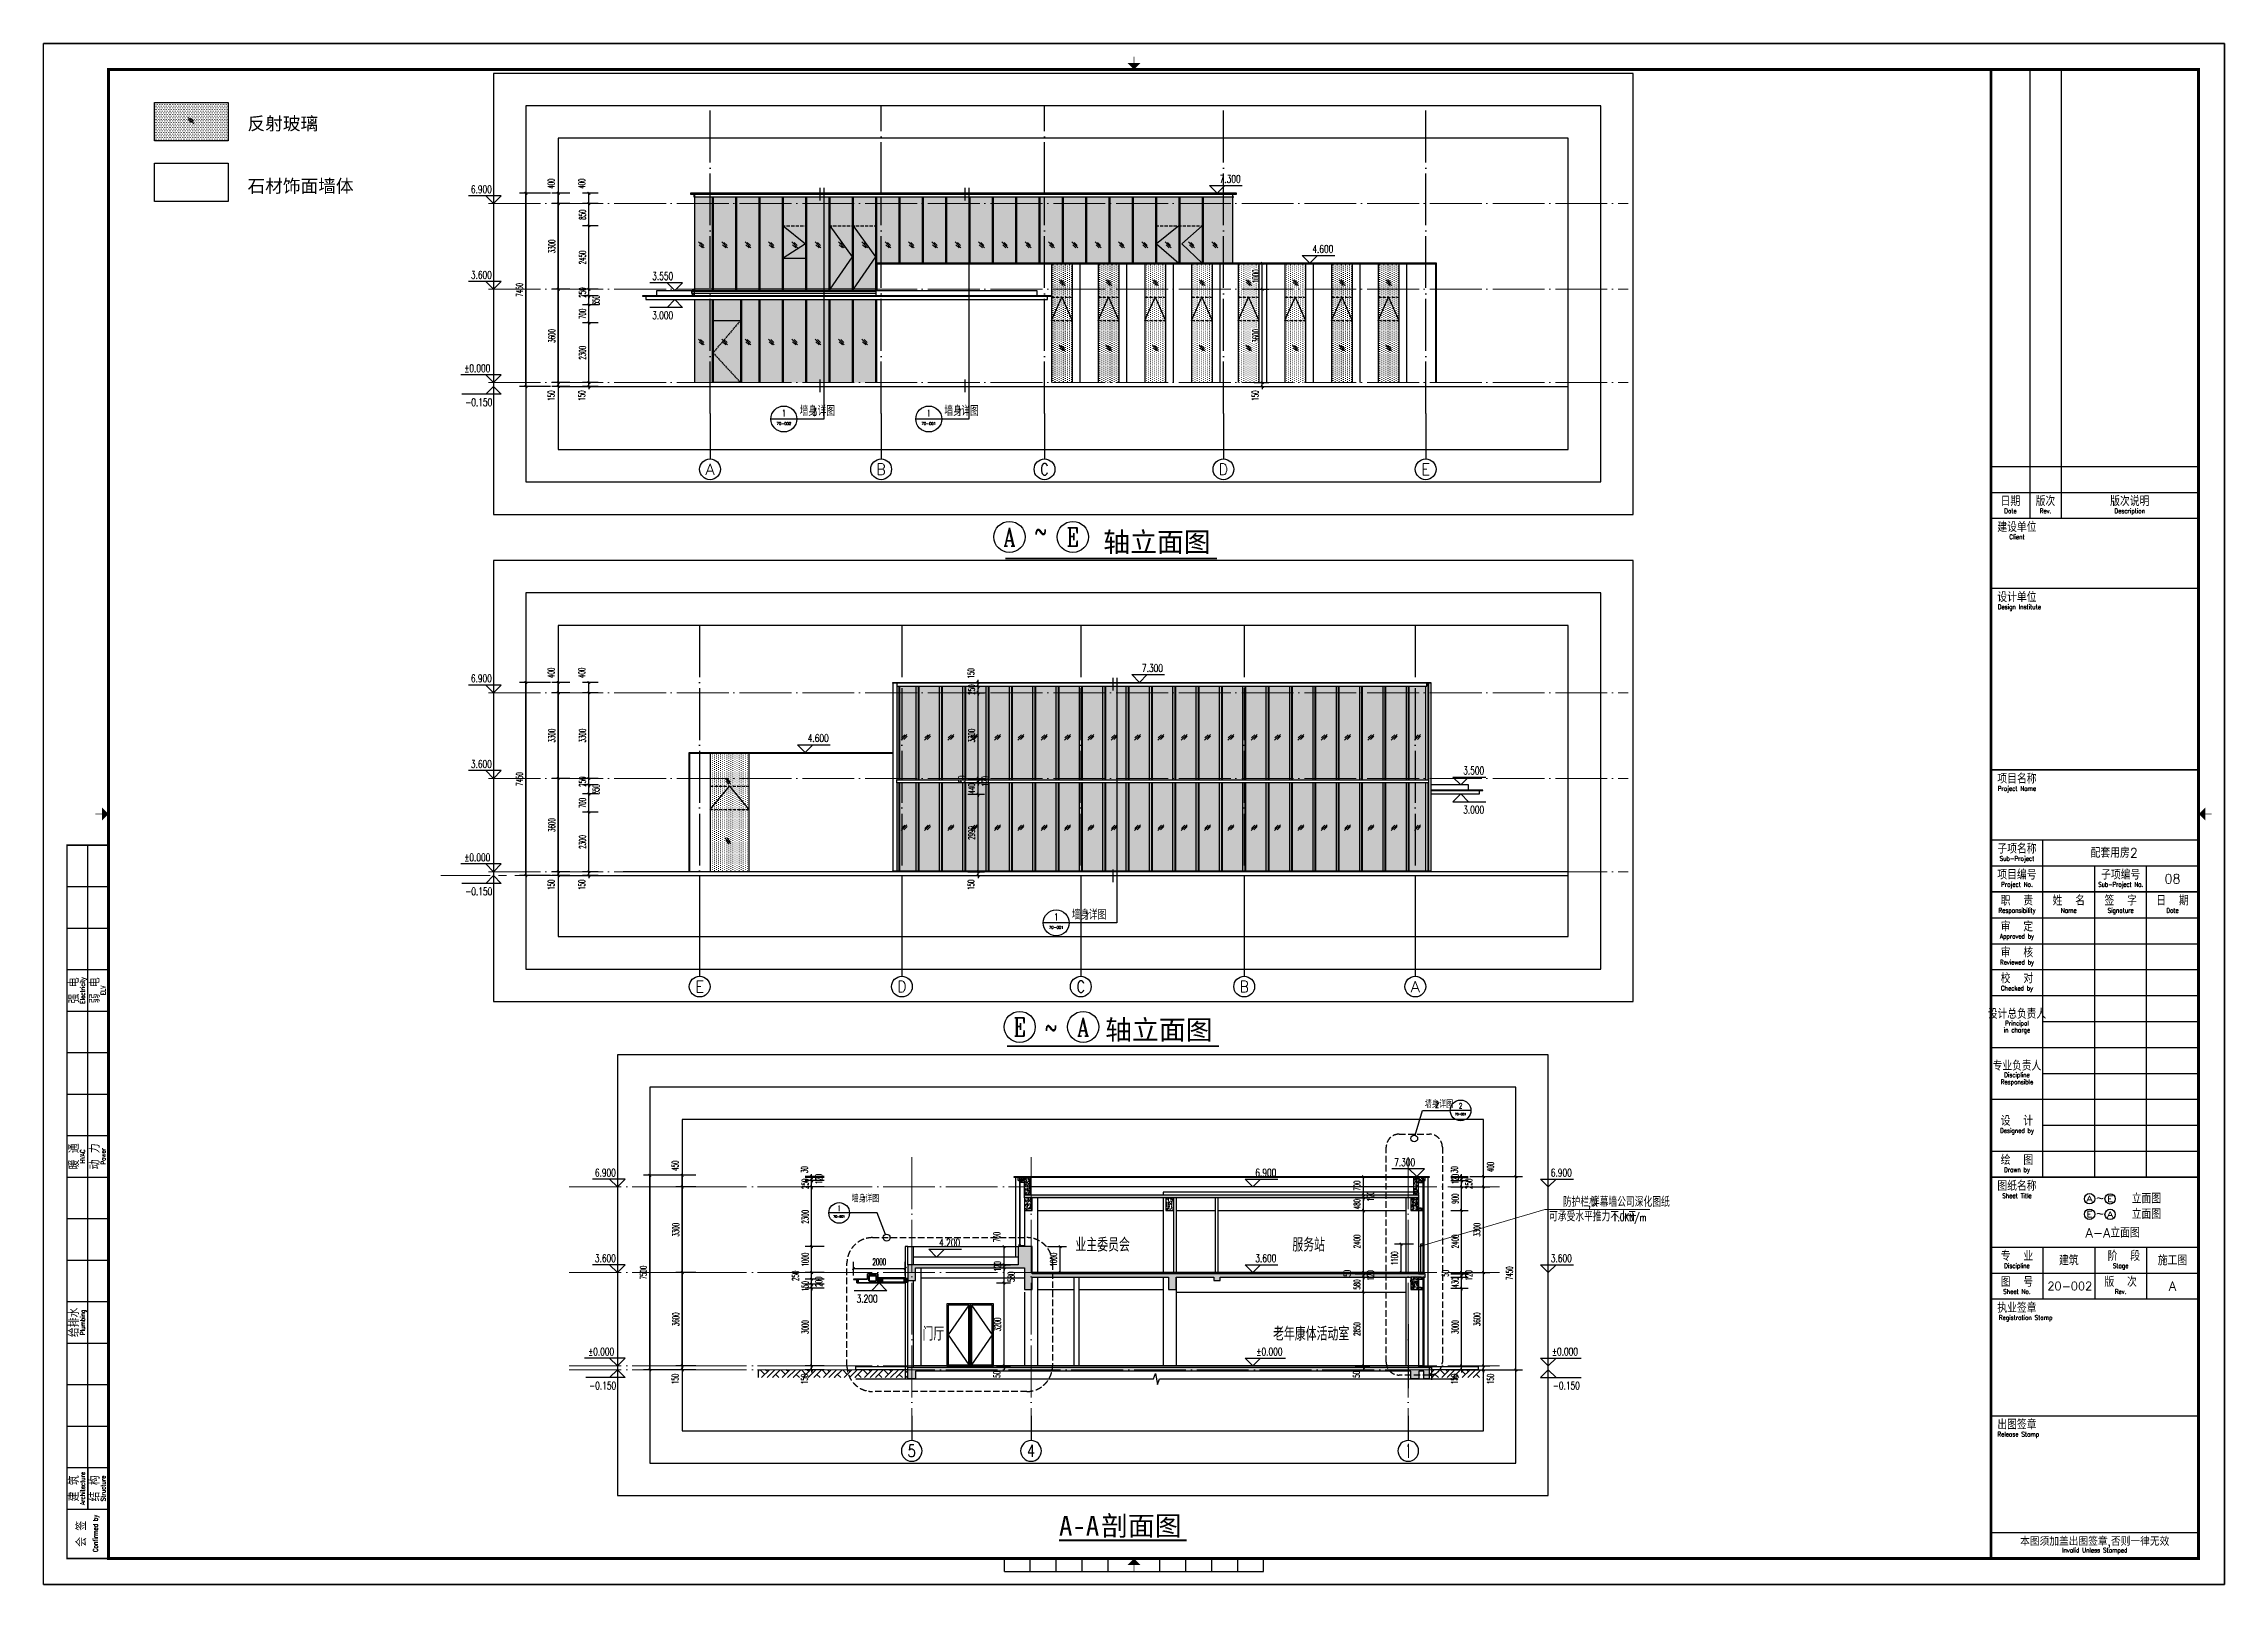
# Model space of a CAD drawing. Header units: millimetres. Extents: x -13830 to 215738, y -24143 to 193994.
# Drawn here: x -3452 to 80648, y 5557 to 64957 of the extents above; entities that cross this region are included whole.
import ezdxf
from ezdxf.enums import TextEntityAlignment as Align

# ---------------------------------------------------------------- set-up
doc = ezdxf.new("R2010")
doc.units = ezdxf.units.MM
doc.header["$LTSCALE"] = 100
for name, pattern in [('CENTER2', [28.575, 19.05, -3.175, 3.175, -3.175]), ('DASH', [0.35, 0.25, -0.1]), ('DOTE', [2.42, 2, -0.2, 0.02, -0.2])]:
    doc.linetypes.add(name, pattern=pattern)
doc.layers.get('0').update_dxf_attribs({"linetype": 'CONTINUOUS'})
doc.layers.get('DEFPOINTS').update_dxf_attribs({"linetype": 'CONTINUOUS'})
for name, color, linetype, lineweight in [('A-_ANOTGRID_E-', 8, 'CENTER2', 5), ('DIM_LEAD', 3, 'CONTINUOUS', 13), ('Sales Gallery  Section A$0$A-_WALLSTRU_E-', 92, 'CONTINUOUS', 35)]:
    doc.layers.add(name, color=color, linetype=linetype, lineweight=lineweight)
for name, color, linetype in [('A-_WIND----_E-', 4, 'CONTINUOUS'), ('AUDIT_I_190214154742-1', 7, 'CONTINUOUS'), ('AXIS', 3, 'CONTINUOUS'), ('AXIS_TEXT', 7, 'CONTINUOUS'), ('D-METAL', 74, 'CONTINUOUS'), ('DIM_ELEV', 3, 'CONTINUOUS'), ('DIM_IDEN', 3, 'CONTINUOUS'), ('DIM_SYMB', 3, 'CONTINUOUS'), ('DOTE', 8, 'CONTINUOUS'), ('MCST Elevation 1S$0$D-METAL', 74, 'CONTINUOUS'), ('MCST Elevation 2N$0$A-_WIND----_E-', 4, 'CONTINUOUS'), ('MCST Elevation 3W$0$A-_WIND----_E-', 4, 'CONTINUOUS'), ('MCST Elevation 3W$0$D-METAL', 74, 'CONTINUOUS'), ('MCST Elevation 4E$0$A-_WIND----_E-', 4, 'CONTINUOUS'), ('MCST Elevation 4E$0$D-METAL', 74, 'CONTINUOUS'), ('MCST ELevations 1S$0$A-_WIND----_E-', 4, 'CONTINUOUS'), ('MCST ELevations 1S$0$D-METAL', 74, 'CONTINUOUS'), ('MCST Section A$0$A-_ANOT----_H-', 8, 'CONTINUOUS'), ('MCST Section A$0$A-_WIND----_E-', 4, 'CONTINUOUS'), ('MCST Section A$0$D-HARDWARE', 8, 'CONTINUOUS'), ('MCST Section A$0$D-METAL', 74, 'CONTINUOUS'), ('MCST Section B$0$A-_WIND----_E-', 4, 'CONTINUOUS'), ('PUB_DIM', 3, 'CONTINUOUS'), ('PUB_HATCH', 8, 'CONTINUOUS'), ('PUB_TEXT', 7, 'CONTINUOUS'), ('RAIL', 163, 'CONTINUOUS'), ('TK HAHA', 1, 'CONTINUOUS'), ('WALL', 2, 'CONTINUOUS'), ('WINDOW', 4, 'CONTINUOUS'), ('图框', 7, 'CONTINUOUS'), ('建筑控制线文字', 7, 'CONTINUOUS')]:
    doc.layers.add(name, color=color, linetype=linetype)
doc.layers.add('MCST Elevation 3W$0$A-_FNSH----_H-', color=7, linetype='Continuous', lineweight=13, true_color=0x007d00, plot=False)
doc.layers.add('MCST Elevation 4E$0$A-_FNSH----_H-', color=7, linetype='Continuous', lineweight=13, true_color=0x007d00, plot=False)
doc.styles.add('_TCH_AXIS', font='COMPLEX', dxfattribs={"bigfont": 'GBCBIG'})
doc.styles.add('_TCH_DIM', font='SIMPLEX', dxfattribs={"bigfont": 'GBCBIG'})
doc.styles.add('_TCH_LABEL', font='COMPLEX', dxfattribs={"bigfont": 'GBCBIG'})
doc.styles.add('COMPLEX', font='COMPLEX')
doc.styles.add('DIM_FONT_T3', font='SIMPLEX', dxfattribs={"width": 0.494118, "bigfont": 'GBCBIG'})
doc.styles.add('HZTXT', font='tjromans.shx', dxfattribs={"width": 0.8, "bigfont": 'hztxt.shx'})
doc.styles.add('TKZ1', font='tjromand.shx', dxfattribs={"width": 0.7, "bigfont": 'tjhts.shx'})
doc.styles.add('TKZ1_tjhts.shx', font='tjromant.shx', dxfattribs={"bigfont": 'tjhts.shx'})
doc.styles.add('TKZ2_tjkts.shx', font='tjromant.shx', dxfattribs={"bigfont": 'tjkts.shx'})
doc.styles.add('建筑控制线文字', font='simhei.ttf')
doc.styles.add('黑体', font='')
doc.styles.get('黑体').set_extended_font_data('SimSun')
doc.dimstyles.new('_TCH_ARCH&&100', dxfattribs={"dimtxt": 255, "dimasz": 100, "dimexe": 250, "dimexo": 300, "dimgap": 122.5, "dimtad": 1, "dimdec": 0, "dimzin": 0, "dimdsep": 46, "dimtxsty": 'DIM_FONT_T3', "dimblk": 'ARCHTICK', "dimcen": 0.09, "dimclrt": 7, "dimazin": 0, "dimtfac": 1, "dimtdec": 0, "dimtix": 1, "dimtmove": 2, "dimatfit": 3, "dimldrblk": 'ARCHTICK', "dimfxl": 1, "dimtolj": 1, "dimtzin": 0, "dimarcsym": 0})

msp = doc.modelspace()

# ---------------------------------------------------------------- texts
at = {"style": 'HZTXT', "width": 0.8}
for s, p in [('业主委员会', (36339.3, 18385.4)), ('服务站', (44704.4, 18385.4)), ('门厅', (30443, 14955.1)), ('老年康体活动室', (43960.2, 14955.1))]:
    msp.add_text(s, height=525, dxfattribs=at).set_placement(p)
at = {"layer": 'AXIS_TEXT', "linetype": 'Continuous', "style": '_TCH_AXIS'}
for s, width, p, p2 in [('A', 0.777778, (33562.3, 45587.1), (34028.2, 45587.1)), ('E', 0.875, (36008.4, 45587.1), (36474.3, 45587.1)), ('~', 0.777778, (34767.3, 45827.8), (35233.2, 45827.8)), ('E', 0.875, (33958.6, 26698.4), (34424.6, 26698.4)), ('~', 0.777778, (35163.6, 26698.4), (35629.6, 26698.4)), ('A', 0.777778, (36404.8, 26698.4), (36870.7, 26698.4))]:
    msp.add_text(s, height=698.9, dxfattribs=dict(at, width=width)).set_placement(p, p2, align=Align.FIT)
at = {"layer": 'AXIS_TEXT', "style": '_TCH_AXIS'}
for s, width, p, p2 in [('A', 1.166667, (75335.6, 20312.9, 32.5), (75561.9, 20312.9, 32.5)), ('E', 1.3125, (76128.2, 20306.4, 32.5), (76354.5, 20306.4, 32.5)), ('E', 1.3125, (75335.6, 19712.9, 32.5), (75561.9, 19712.9, 32.5)), ('A', 1.166667, (76128.2, 19706.4, 32.5), (76354.5, 19706.4, 32.5))]:
    msp.add_text(s, height=226.3, dxfattribs=dict(at, width=width)).set_placement(p, p2, align=Align.FIT)
at = {"layer": 'PUB_TEXT', "style": '_TCH_DIM', "width": 0.705882}
for s, height, p in [('7.300', 297.5, (41902.3, 59593.4)), ('6.900', 297.5, (13027.1, 59193.4)), ('4.600', 297.5, (45474.8, 56893.4)), ('3.600', 297.5, (13027.1, 55893.4)), ('3.550', 297.5, (20019.5, 55843.4)), ('3.000', 297.5, (20019.5, 54333.4)), ('%%P0.000', 297.5, (12767.1, 52293.4)), ('-0.150', 297.5, (12807.1, 50983.4)), ('3', 297.5, (26192.5, 50612)), ('1', 297.5, (31778.8, 50612)), ('6.900', 297.5, (13027.1, 40334.8)), ('7.300', 297.5, (38904.6, 40734.8)), ('4.600', 297.5, (26015, 38034.8)), ('3.600', 297.5, (13027.1, 37034.8)), ('3.500', 297.5, (51295.2, 36784.8)), ('3.000', 297.5, (51295.2, 35274.8)), ('%%P0.000', 297.5, (12767.1, 33434.8)), ('-0.150', 297.5, (12807.1, 32124.8)), ('1', 297.5, (36695.4, 31188.4)), ('2', 238, (50206.8, 23930.6)), ('7.300', 297.5, (48633.1, 21682.1)), ('6.900', 297.5, (17806.2, 21282.1)), ('6.900', 297.5, (43276.4, 21282.1)), ('6.900', 297.5, (54672.2, 21282.1)), ('1', 238, (28105.2, 20286.4)), (',', 297.5, (56120.5, 20117.4)), ('1.0KN/m', 297.5, (57061.2, 19557.4)), ('4.200', 297.5, (31081.7, 18582.1)), ('3.600', 297.5, (17806.2, 17982.1)), ('3.600', 297.5, (43276.4, 17982.1)), ('3.600', 297.5, (54672.2, 17982.1)), ('3.200', 297.5, (27900.6, 16422.1)), ('%%P0.000', 297.5, (17546.2, 14382.1)), ('%%P0.000', 297.5, (43315.4, 14382.1)), ('%%P0.000', 297.5, (54711.2, 14382.1)), ('-0.150', 297.5, (17586.2, 13072.1)), ('-0.150', 297.5, (54751.2, 13072.1))]:
    msp.add_text(s, height=height, dxfattribs=at).set_placement(p)
at = {"layer": 'PUB_TEXT', "style": '_TCH_LABEL'}
for s, height, p, p2 in [('1', 267.7, (25038.7, 50576.2), (25153.4, 50576.2)), ('1', 267.7, (30624.9, 50576.2), (30739.7, 50576.2)), ('70-002', 97.99, (24816.1, 50260.1), (25376, 50260.1)), ('70-001', 101.67, (30403.9, 50257.5), (30960.7, 50257.5)), ('1', 267.7, (35541.6, 31152.6), (35656.3, 31152.6)), ('70-001', 101.67, (35320.6, 30833.9), (35877.3, 30833.9)), ('70-001', 81.33, (50970.6, 23647), (51416, 23647)), ('2', 208.8, (51123.7, 23902.8), (51262.9, 23902.8)), ('70-001', 81.33, (27005.3, 19694.9), (27450.7, 19694.9)), ('1', 214.2, (27182.1, 19949.9), (27273.8, 19949.9))]:
    msp.add_text(s, height=height, dxfattribs=at).set_placement(p, p2, align=Align.FIT)
at = {"layer": 'PUB_TEXT'}
for s, height, style, p in [('墙身', 337.59, '_TCH_DIM', (25701, 50612)), ('详图', 337.59, '_TCH_DIM', (26392.5, 50612)), ('墙身', 337.59, '_TCH_DIM', (31287.3, 50612)), ('详图', 337.59, '_TCH_DIM', (31938.8, 50612)), ('墙身', 337.59, '_TCH_DIM', (36203.9, 31188.4)), ('详图', 337.59, '_TCH_DIM', (36855.4, 31188.4)), ('墙身', 270.07, '_TCH_DIM', (49813.6, 23930.6)), ('详图', 270.07, '_TCH_DIM', (50366.8, 23930.6)), ('墙身', 270.07, '_TCH_DIM', (27712, 20286.4)), ('详图', 270.07, '_TCH_DIM', (28233.2, 20286.4)), ('防护栏板', 337.59, '_TCH_DIM', (55137.5, 20117.4)), ('详幕墙公司深化图纸', 337.59, '_TCH_DIM', (56220.5, 20117.4)), ('~  ', 400, 'TKZ1', (75698, 20248.7)), ('可承受水平推力不小于', 337.59, '_TCH_DIM', (54603.8, 19557.4)), ('~  ', 400, 'TKZ1', (75698, 19648.7))]:
    msp.add_text(s, height=height, dxfattribs=dict(at, style=style)).set_placement(p)
at = {"layer": 'PUB_TEXT', "linetype": 'Continuous', "style": '黑体'}
for s, p in [('轴立面图', (37413.2, 45363.4)), ('轴立面图', (37486.5, 26558.6)), ('A-A', (35707.2, 7434.3)), ('剖面图', (37327.4, 7434.3))]:
    msp.add_text(s, height=759.49, dxfattribs=at).set_placement(p)
at = {"layer": '图框', "color": 5, "style": 'TKZ1_tjhts.shx'}
for s, height, p in [('配套用房2', 360, (76399.7, 33755.6)), ('08', 360, (78648.2, 32757.2)), ('    立面图', 360, (77102.3, 20427.1)), ('    立面图', 360, (77102.3, 19827.1)), ('A-A立面图', 360, (76338.8, 19110)), ('20-002', 320, (74685.5, 17057.2)), ('A', 360, (78648.2, 17057.2))]:
    msp.add_text(s, height=height, dxfattribs=at).set_placement(p, align=Align.MIDDLE_CENTER)

# ---------------------------------------------------------------- blocks, each defined once
blk = doc.blocks.new('TJAD_TK_A1')
for p, q in [((1266.38, 940.45), (1266.38, 767.45)), ((1278.38, 940.45), (1278.38, 767.45)), ((1251.38, 777.45), (1263.38, 777.45)), ((1251.38, 777.45), (1331.38, 777.45)), ((1251.38, 767.45), (1331.38, 767.45)), ((517.38, 385.45), (517.38, 641.45)), ((1251.38, 643.45), (1331.38, 643.45)), ((1271.38, 513.45), (1271.38, 643.45)), ((1251.38, 633.45), (1331.38, 633.45)), ((1291.38, 513.45), (1291.38, 633.45)), ((1311.38, 513.45), (1311.38, 633.45)), ((509.38, 625.45), (525.38, 625.45)), ((509.38, 609.45), (525.38, 609.45)), ((1251.38, 613.45), (1331.38, 613.45)), ((1251.38, 603.45), (1331.38, 603.45)), ((509.38, 593.45), (525.38, 593.45)), ((1251.38, 593.45), (1331.38, 593.45)), ((1251.38, 583.45), (1331.38, 583.45)), ((509.38, 577.45), (525.38, 577.45)), ((1271.38, 573.45), (1331.38, 573.45)), ((509.38, 561.45), (525.38, 561.45)), ((1251.38, 563.45), (1331.38, 563.45)), ((1271.38, 553.45), (1331.38, 553.45)), ((509.38, 545.45), (525.38, 545.45)), ((1251.38, 543.45), (1331.38, 543.45)), ((1271.38, 533.45), (1331.38, 533.45)), ((509.38, 529.45), (525.38, 529.45)), ((1251.38, 523.45), (1331.38, 523.45)), ((509.38, 513.45), (525.38, 513.45)), ((509.38, 497.45), (525.38, 497.45)), ((509.38, 481.45), (525.38, 481.45)), ((1251.38, 486.45), (1331.38, 486.45)), ((1271.38, 486.45), (1271.38, 466.45)), ((1291.38, 486.45), (1291.38, 466.45)), ((1311.38, 486.45), (1311.38, 466.45)), ((1251.38, 476.45), (1331.38, 476.45)), ((509.38, 465.45), (525.38, 465.45)), ((509.38, 449.45), (525.38, 449.45)), ((509.38, 433.45), (525.38, 433.45)), ((1251.38, 421.45), (1331.38, 421.45)), ((509.38, 417.45), (525.38, 417.45)), ((509.38, 401.45), (525.38, 401.45)), ((517.38, 401.45), (517.38, 385.45)), ((509.38, 385.45), (525.38, 385.45)), ((1251.38, 376.45), (1331.38, 376.45))]:
    blk.add_line(p, q)
for points, const_width in [([(1251.38, 940.45), (1251.38, 366.45)], 1), ([(1251.38, 767.45), (1331.38, 767.45)], 0.6), ([(1251.38, 623.45), (1331.38, 623.45)], 0.6), ([(1251.38, 513.45), (1331.38, 513.45)], 0.6), ([(1251.38, 466.45), (1331.38, 466.45)], 0.6)]:
    blk.add_lwpolyline(points, dxfattribs=dict(const_width=const_width))
at = {"layer": '图框'}
for p, q in [((1341.38, 950.45), (500.38, 950.45)), ((500.38, 356.45), (500.38, 950.45)), ((1341.38, 356.45), (1341.38, 950.45)), ((1251.38, 787.45), (1331.38, 787.45)), ((870.88, 361.45), (870.88, 366.45)), ((880.88, 361.45), (880.88, 366.45)), ((890.88, 361.45), (890.88, 366.45)), ((900.88, 361.45), (900.88, 366.45)), ((910.88, 361.45), (910.88, 366.45)), ((930.88, 361.45), (930.88, 366.45)), ((940.88, 361.45), (940.88, 366.45)), ((950.88, 361.45), (950.88, 366.45)), ((960.88, 361.45), (960.88, 366.45)), ((970.88, 361.45), (970.88, 366.45)), ((500.38, 356.45), (1341.38, 356.45)), ((870.88, 361.45), (970.88, 361.45))]:
    blk.add_line(p, q, dxfattribs=at)
for points, const_width in [([(920.88, 942.95), (920.88, 945.45)], 0.3), ([(1251.38, 740.45), (1331.38, 740.45)], 0.6), ([(1251.38, 670.45), (1331.38, 670.45)], 0.6), ([(522.88, 653.45), (520.38, 653.45)], 0.3), ([(1333.99, 653.45), (1336.49, 653.45)], 0.3), ([(525.38, 366.45), (509.38, 366.45), (509.38, 641.45), (525.38, 641.45)], 0.6), ([(920.88, 363.95), (920.88, 361.45)], 0.3)]:
    blk.add_lwpolyline(points, dxfattribs=dict(at, const_width=const_width))
at = {"layer": '图框', "const_width": 1.2}
blk.add_lwpolyline([(1331.38, 940.45), (525.38, 940.45), (525.38, 366.45), (1331.38, 366.45)], close=True, dxfattribs=at)
at = {"layer": '图框'}
for points in [[(918.38, 942.95), (923.38, 942.95), (920.88, 940.45)], [(522.88, 650.95), (522.88, 655.95), (525.38, 653.45)], [(1333.99, 650.95), (1333.99, 655.95), (1331.49, 653.45)], [(918.38, 363.95), (923.38, 363.95), (920.88, 366.45)]]:
    blk.add_solid(points, dxfattribs=at)
at = {"style": 'TKZ2_tjkts.shx'}
for s, height, p in [('日期', 3.6, (1258.88, 774)), ('版次', 3.6, (1272.38, 774)), ('版次说明', 3.6, (1304.88, 774)), ('建设单位', 3.6, (1261.38, 764)), ('设计单位', 3.6, (1261.38, 737)), ('项目名称', 3.6, (1261.38, 667)), ('子项名称', 3.6, (1261.38, 640)), ('项目编号', 3.6, (1261.38, 630)), ('职  责', 3.6, (1261.38, 620)), ('姓  名', 3.6, (1281.38, 620)), ('签  字', 3.6, (1301.38, 620)), ('日  期', 3.6, (1321.38, 620)), ('审  定', 3.6, (1261.38, 610)), ('审  核', 3.6, (1261.38, 600)), ('校  对', 3.6, (1261.38, 590)), ('设  计', 3.6, (1261.38, 535.1)), ('绘  图', 3.6, (1261.38, 520)), ('图纸名称', 3.6, (1261.38, 510)), ('专  业', 3.6, (1261.38, 483)), (' 阶  段', 3.6, (1301.38, 483)), ('图  号', 3.6, (1261.38, 473)), ('版  次', 3.6, (1301.38, 473)), ('执业签章', 3.6, (1261.38, 463)), ('出图签章', 3.6, (1261.38, 418)), ('本图须加盖出图签章,否则一律无效', 3, (1291.38, 372.88))]:
    blk.add_text(s, height=height, dxfattribs=at).set_placement(p, align=Align.MIDDLE_CENTER)
at = {"style": 'TKZ2_tjkts.shx', "width": 0.8}
for s, height, p in [('Date', 1.8, (1258.88, 770.3)), ('Rev.', 1.8, (1272.38, 770.3)), ('Description', 1.8, (1304.88, 770.3)), ('Client', 1.8, (1261.38, 760.3)), ('Design Institute', 1.8, (1262.31, 733.3)), ('Project Name', 1.8, (1261.38, 663.3)), ('Sub-Project', 1.8, (1261.38, 636.3)), ('Project No.', 1.8, (1261.38, 626.3)), ('Responsibility', 1.8, (1261.38, 616.3)), ('Name', 1.8, (1281.38, 616.3)), ('Signature', 1.8, (1301.38, 616.3)), ('Date', 1.8, (1321.38, 616.3)), ('Approved by', 1.8, (1261.38, 606.3)), ('Reviewed by', 1.8, (1261.38, 596.3)), ('Checked by', 1.8, (1261.38, 586.3)), ('设计总负责人', 3.6, (1261.38, 576.33)), ('Principal', 1.8, (1261.38, 572.8)), ('in charge', 1.8, (1261.38, 570.15)), ('专业负责人', 3.6, (1261.38, 556.33)), ('Responsible', 1.8, (1261.38, 550.15)), ('Discipline', 1.8, (1261.38, 552.87)), ('Designed by', 1.8, (1261.38, 531.4)), ('Drawn by', 1.8, (1261.38, 516.3)), ('Sheet Title', 1.8, (1261.38, 506.3)), ('Discipline', 1.8, (1261.38, 479.3)), ('Stage', 1.8, (1301.38, 479.3)), ('Sheet No.', 1.8, (1261.38, 469.3)), ('Rev.', 1.8, (1301.38, 469.3)), ('Registration Stamp', 1.8, (1264.74, 459.3)), ('Release Stamp', 1.8, (1261.89, 414.3)), ('Invalid Unless Stamped', 1.8, (1291.38, 369.62))]:
    blk.add_text(s, height=height, dxfattribs=at).set_placement(p, align=Align.MIDDLE_CENTER)
at = {"style": 'TKZ2_tjkts.shx'}
for s, p in [('强 电', (512.17, 585.45)), ('弱 电', (520.17, 585.45)), ('暖 通', (512.17, 521.45)), ('动 力', (520.17, 521.45)), ('给排水', (512.17, 457.45)), ('建 筑', (512.17, 393.45)), ('结 构', (520.17, 393.45)), ('会 签', (515, 375.95))]:
    blk.add_text(s, height=3.6, rotation=90, dxfattribs=at).set_placement(p, align=Align.MIDDLE_CENTER)
at = {"style": 'TKZ2_tjkts.shx', "width": 0.8}
for s, p in [('Electricity', (515.4, 585.45)), ('ELV', (523.4, 585.45)), ('HVAC', (515.4, 521.45)), ('Power', (523.4, 521.45)), ('Plumbing', (515.4, 457.45)), ('Architecture', (515.4, 393.45)), ('Structure', (523.4, 393.45)), ('Confirmed by', (520.33, 376.06))]:
    blk.add_text(s, height=1.8, rotation=90, dxfattribs=at).set_placement(p, align=Align.MIDDLE_CENTER)
at = {"layer": '图框', "style": 'TKZ2_tjkts.shx'}
blk.add_text('子项编号', height=3.6, dxfattribs=at).set_placement((1301.38, 630), align=Align.MIDDLE_CENTER)
at = {"layer": '图框', "style": 'TKZ2_tjkts.shx', "width": 0.7}
blk.add_text('Sub-Project No.', height=1.8, dxfattribs=at).set_placement((1301.38, 626.3), align=Align.MIDDLE_CENTER)
blk = doc.blocks.new('180703-expo')
at = {"layer": '图框'}
blk.add_blockref('TJAD_TK_A1', (-500.38, -356.45), dxfattribs=at)
at = {"layer": '图框', "style": 'TKZ1_tjhts.shx'}
for s, p in [('建筑', (781, 124.85)), ('施工图', (821, 124.85))]:
    blk.add_text(s, height=3.6, dxfattribs=at).set_placement(p, align=Align.MIDDLE_CENTER)
blk = doc.blocks.new('_AXISO')
blk.add_circle((0, 0), 0.5)
at = {"layer": 'AXIS_TEXT', "style": 'COMPLEX', "width": 1.041667}
blk.add_attdef('A', text='', height=0.56, dxfattribs=at).set_placement((-0.25, -0.28), (0.25, -0.28), align=Align.FIT)
blk = doc.blocks.new('MCST Elevation 3W$0$reflective')
at = {"layer": 'MCST Elevation 3W$0$A-_WIND----_E-', "color": 8, "ltscale": 0.5}
for p, q in [((942925, 649561), (942700, 649786)), ((942852, 649560), (942732, 649680)), ((942905, 649650), (942785, 649770))]:
    blk.add_line(p, q, dxfattribs=at)
blk = doc.blocks.new('sdfsdfsdfsfdsfdsdf')
at = {"layer": 'MCST Elevation 3W$0$A-_FNSH----_H-'}
h = blk.add_hatch(dxfattribs=at)
h.set_pattern_fill('DOTS', color=251, scale=40, angle=360)
h.set_pattern_definition([(0, (-5531.31, -44959.767), (31.75, 63.5), [0, -63.5])])
h.paths.add_polyline_path([(-4883, 4816), (-2035, 4816), (-2035, 3344), (-4883, 3344)])
at = {"layer": 'MCST ELevations 1S$0$A-_WIND----_E-'}
for points in [[(-4883, 4816), (-2035, 4816), (-2035, 3344), (-4883, 3344)], [(-4883, 2476), (-2035, 2476), (-2035, 1004), (-4883, 1004)]]:
    blk.add_lwpolyline(points, close=True, dxfattribs=at)
at = {"xscale": -1, "rotation": 270}
blk.add_blockref('MCST Elevation 3W$0$reflective', (-653143, -938688), dxfattribs=at)
at = {"layer": '建筑控制线文字', "style": '建筑控制线文字'}
for s, p in [('反射玻璃', (-1294, 3759)), ('石材饰面墙体', (-1294, 1351))]:
    blk.add_text(s, height=500, dxfattribs=at).set_placement(p)
blk = doc.blocks.new('_ArchTick')
at = {"color": 0, "linetype": 'ByBlock', "const_width": 0.4}
blk.add_lwpolyline([(-0.5, -0.5), (0.5, 0.5)], dxfattribs=at)
blk = doc.blocks.new('*D48')
at = {"layer": 'DEFPOINTS', "color": 0, "transparency": 16777216}
for p in [(19926, 21327), (21388, 21327), (21388, 13827)]:
    blk.add_point(p, dxfattribs=at)
at = {"layer": 'PUB_DIM', "color": 0, "lineweight": -2, "transparency": 16777216}
for p, q in [((21088, 21327), (19676, 21327)), ((19926, 13827), (19926, 21327)), ((21088, 13827), (19676, 13827))]:
    blk.add_line(p, q, dxfattribs=at)
at = {"layer": 'PUB_DIM', "color": 0, "lineweight": -2, "transparency": 16777216, "xscale": 100, "yscale": 100, "zscale": 100}
for p, rotation in [((19926, 21327), 90), ((19926, 13827), 270)]:
    blk.add_blockref('_ArchTick', p, dxfattribs=dict(at, rotation=rotation))
at = {"layer": 'PUB_DIM', "color": 7, "transparency": 16777216, "insert": (19676, 17577), "char_height": 255, "attachment_point": 5, "rotation": 90, "style": 'DIM_FONT_T3'}
blk.add_mtext('\\A1;7500', dxfattribs=at)
blk = doc.blocks.new('*D49')
at = {"layer": 'DEFPOINTS', "color": 0, "transparency": 16777216}
for p in [(21176, 13977), (22006, 13977), (22006, 13827)]:
    blk.add_point(p, dxfattribs=at)
at = {"layer": 'PUB_DIM', "color": 0, "lineweight": -2, "transparency": 16777216}
for p, q in [((21706, 13977), (20926, 13977)), ((21706, 13827), (20926, 13827)), ((21176, 13977), (21176, 14077)), ((21176, 13827), (21176, 13977)), ((21176, 13827), (21176, 13727))]:
    blk.add_line(p, q, dxfattribs=at)
at = {"layer": 'PUB_DIM', "color": 0, "lineweight": -2, "transparency": 16777216, "xscale": 100, "yscale": 100, "zscale": 100}
for p, rotation in [((21176, 13977), 270), ((21176, 13827), 90)]:
    blk.add_blockref('_ArchTick', p, dxfattribs=dict(at, rotation=rotation))
at = {"layer": 'PUB_DIM', "color": 7, "transparency": 16777216, "insert": (20901, 13477), "char_height": 255, "attachment_point": 5, "rotation": 90, "style": 'DIM_FONT_T3'}
blk.add_mtext('\\A1;150', dxfattribs=at)
blk = doc.blocks.new('*D50')
at = {"layer": 'DEFPOINTS', "color": 0, "transparency": 16777216}
for p in [(21176, 17577), (22006, 17577), (22006, 13977)]:
    blk.add_point(p, dxfattribs=at)
at = {"layer": 'PUB_DIM', "color": 0, "lineweight": -2, "transparency": 16777216}
for p, q in [((21706, 17577), (20926, 17577)), ((21176, 13977), (21176, 17577)), ((21706, 13977), (20926, 13977))]:
    blk.add_line(p, q, dxfattribs=at)
at = {"layer": 'PUB_DIM', "color": 0, "lineweight": -2, "transparency": 16777216, "xscale": 100, "yscale": 100, "zscale": 100}
for p, rotation in [((21176, 17577), 90), ((21176, 13977), 270)]:
    blk.add_blockref('_ArchTick', p, dxfattribs=dict(at, rotation=rotation))
at = {"layer": 'PUB_DIM', "color": 7, "transparency": 16777216, "insert": (20926, 15777), "char_height": 255, "attachment_point": 5, "rotation": 90, "style": 'DIM_FONT_T3'}
blk.add_mtext('\\A1;3600', dxfattribs=at)
blk = doc.blocks.new('*D51')
at = {"layer": 'DEFPOINTS', "color": 0, "transparency": 16777216}
for p in [(21176, 20877), (22006, 20877), (22006, 17577)]:
    blk.add_point(p, dxfattribs=at)
at = {"layer": 'PUB_DIM', "color": 0, "lineweight": -2, "transparency": 16777216}
for p, q in [((21706, 20877), (20926, 20877)), ((21176, 17577), (21176, 20877)), ((21706, 17577), (20926, 17577))]:
    blk.add_line(p, q, dxfattribs=at)
at = {"layer": 'PUB_DIM', "color": 0, "lineweight": -2, "transparency": 16777216, "xscale": 100, "yscale": 100, "zscale": 100}
for p, rotation in [((21176, 20877), 90), ((21176, 17577), 270)]:
    blk.add_blockref('_ArchTick', p, dxfattribs=dict(at, rotation=rotation))
at = {"layer": 'PUB_DIM', "color": 7, "transparency": 16777216, "insert": (20926, 19227), "char_height": 255, "attachment_point": 5, "rotation": 90, "style": 'DIM_FONT_T3'}
blk.add_mtext('\\A1;3300', dxfattribs=at)
blk = doc.blocks.new('*D52')
at = {"layer": 'DEFPOINTS', "color": 0, "transparency": 16777216}
for p in [(21176, 21327), (22006, 21327), (22006, 20877)]:
    blk.add_point(p, dxfattribs=at)
at = {"layer": 'PUB_DIM', "color": 0, "lineweight": -2, "transparency": 16777216}
for p, q in [((21706, 21327), (20926, 21327)), ((21176, 20877), (21176, 21327)), ((21706, 20877), (20926, 20877))]:
    blk.add_line(p, q, dxfattribs=at)
at = {"layer": 'PUB_DIM', "color": 0, "lineweight": -2, "transparency": 16777216, "xscale": 100, "yscale": 100, "zscale": 100}
for p, rotation in [((21176, 21327), 90), ((21176, 20877), 270)]:
    blk.add_blockref('_ArchTick', p, dxfattribs=dict(at, rotation=rotation))
at = {"layer": 'PUB_DIM', "color": 7, "transparency": 16777216, "insert": (20901, 21697), "char_height": 255, "attachment_point": 5, "rotation": 90, "style": 'DIM_FONT_T3'}
blk.add_mtext('\\A1;450', dxfattribs=at)
blk = doc.blocks.new('*D53')
at = {"layer": 'DEFPOINTS', "color": 0, "transparency": 16777216}
for p in [(51865, 21277), (53326, 21277), (51865, 13827)]:
    blk.add_point(p, dxfattribs=at)
at = {"layer": 'PUB_DIM', "color": 0, "lineweight": -2, "transparency": 16777216}
for p, q in [((52165, 21277), (53576, 21277)), ((53326, 13827), (53326, 21277)), ((52165, 13827), (53576, 13827))]:
    blk.add_line(p, q, dxfattribs=at)
at = {"layer": 'PUB_DIM', "color": 0, "lineweight": -2, "transparency": 16777216, "xscale": 100, "yscale": 100, "zscale": 100}
for p, rotation in [((53326, 21277), 90), ((53326, 13827), 270)]:
    blk.add_blockref('_ArchTick', p, dxfattribs=dict(at, rotation=rotation))
at = {"layer": 'PUB_DIM', "color": 7, "transparency": 16777216, "insert": (53076, 17552), "char_height": 255, "attachment_point": 5, "rotation": 90, "style": 'DIM_FONT_T3'}
blk.add_mtext('\\A1;7450', dxfattribs=at)
blk = doc.blocks.new('*D54')
at = {"layer": 'DEFPOINTS', "color": 0, "transparency": 16777216}
for p in [(51246, 13977), (51246, 13827), (52076, 13977)]:
    blk.add_point(p, dxfattribs=at)
at = {"layer": 'PUB_DIM', "color": 0, "lineweight": -2, "transparency": 16777216}
for p, q in [((51546, 13977), (52326, 13977)), ((51546, 13827), (52326, 13827)), ((52076, 13977), (52076, 14077)), ((52076, 13827), (52076, 13977)), ((52076, 13827), (52076, 13727))]:
    blk.add_line(p, q, dxfattribs=at)
at = {"layer": 'PUB_DIM', "color": 0, "lineweight": -2, "transparency": 16777216, "xscale": 100, "yscale": 100, "zscale": 100}
for p, rotation in [((52076, 13977), 270), ((52076, 13827), 90)]:
    blk.add_blockref('_ArchTick', p, dxfattribs=dict(at, rotation=rotation))
at = {"layer": 'PUB_DIM', "color": 7, "transparency": 16777216, "insert": (52351, 13477), "char_height": 255, "attachment_point": 5, "rotation": 90, "style": 'DIM_FONT_T3'}
blk.add_mtext('\\A1;150', dxfattribs=at)
blk = doc.blocks.new('*D55')
at = {"layer": 'DEFPOINTS', "color": 0, "transparency": 16777216}
for p in [(51246, 17577), (52076, 17577), (51246, 13977)]:
    blk.add_point(p, dxfattribs=at)
at = {"layer": 'PUB_DIM', "color": 0, "lineweight": -2, "transparency": 16777216}
for p, q in [((51546, 17577), (52326, 17577)), ((52076, 13977), (52076, 17577)), ((51546, 13977), (52326, 13977))]:
    blk.add_line(p, q, dxfattribs=at)
at = {"layer": 'PUB_DIM', "color": 0, "lineweight": -2, "transparency": 16777216, "xscale": 100, "yscale": 100, "zscale": 100}
for p, rotation in [((52076, 17577), 90), ((52076, 13977), 270)]:
    blk.add_blockref('_ArchTick', p, dxfattribs=dict(at, rotation=rotation))
at = {"layer": 'PUB_DIM', "color": 7, "transparency": 16777216, "insert": (51826, 15777), "char_height": 255, "attachment_point": 5, "rotation": 90, "style": 'DIM_FONT_T3'}
blk.add_mtext('\\A1;3600', dxfattribs=at)
blk = doc.blocks.new('*D56')
at = {"layer": 'DEFPOINTS', "color": 0, "transparency": 16777216}
for p in [(51246, 20877), (52076, 20877), (51246, 17577)]:
    blk.add_point(p, dxfattribs=at)
at = {"layer": 'PUB_DIM', "color": 0, "lineweight": -2, "transparency": 16777216}
for p, q in [((51546, 20877), (52326, 20877)), ((52076, 17577), (52076, 20877)), ((51546, 17577), (52326, 17577))]:
    blk.add_line(p, q, dxfattribs=at)
at = {"layer": 'PUB_DIM', "color": 0, "lineweight": -2, "transparency": 16777216, "xscale": 100, "yscale": 100, "zscale": 100}
for p, rotation in [((52076, 20877), 90), ((52076, 17577), 270)]:
    blk.add_blockref('_ArchTick', p, dxfattribs=dict(at, rotation=rotation))
at = {"layer": 'PUB_DIM', "color": 7, "transparency": 16777216, "insert": (51826, 19227), "char_height": 255, "attachment_point": 5, "rotation": 90, "style": 'DIM_FONT_T3'}
blk.add_mtext('\\A1;3300', dxfattribs=at)
blk = doc.blocks.new('*D57')
at = {"layer": 'DEFPOINTS', "color": 0, "transparency": 16777216}
for p in [(51246, 21277), (52076, 21277), (51246, 20877)]:
    blk.add_point(p, dxfattribs=at)
at = {"layer": 'PUB_DIM', "color": 0, "lineweight": -2, "transparency": 16777216}
for p, q in [((51546, 21277), (52326, 21277)), ((52076, 20877), (52076, 21277)), ((51546, 20877), (52326, 20877))]:
    blk.add_line(p, q, dxfattribs=at)
at = {"layer": 'PUB_DIM', "color": 0, "lineweight": -2, "transparency": 16777216, "xscale": 100, "yscale": 100, "zscale": 100}
for p, rotation in [((52076, 21277), 90), ((52076, 20877), 270)]:
    blk.add_blockref('_ArchTick', p, dxfattribs=dict(at, rotation=rotation))
at = {"layer": 'PUB_DIM', "color": 7, "transparency": 16777216, "insert": (52351, 21647), "char_height": 255, "attachment_point": 5, "rotation": 90, "style": 'DIM_FONT_T3'}
blk.add_mtext('\\A1;400', dxfattribs=at)
blk = doc.blocks.new('MCST Section A$0$MULLION')
at = {"layer": 'MCST Section A$0$A-_WIND----_E-'}
blk.add_lwpolyline([(196130, -40094), (196157, -40094), (196157, -40097), (196133, -40097), (196133, -40119), (196130, -40119), (196130, -40097), (196130, -40097), (196130, -40094)], dxfattribs=at)
for points in [[(196158, -40101), (196158, -40146), (196230, -40146), (196230, -40094), (196158, -40094), (196158, -40098), (196134, -40098), (196134, -40101)], [(196158, -40149), (196233, -40149), (196233, -40094), (196333, -40094), (196333, -40174), (196158, -40174)]]:
    blk.add_lwpolyline(points, close=True, dxfattribs=at)
at = {"layer": 'MCST Section A$0$A-_WIND----_E-', "color": 8}
for points in [[(196161, -40152), (196236, -40152), (196236, -40097), (196330, -40097), (196330, -40171), (196161, -40171)], [(196161, -40143), (196227, -40143), (196227, -40097), (196161, -40097)]]:
    blk.add_lwpolyline(points, close=True, dxfattribs=at)
blk = doc.blocks.new('A$C3F2852F1')
at = {"color": 8}
blk.add_lwpolyline([(-13, 0), (-13, -2435)], dxfattribs=at)
at = {"layer": 'MCST Section B$0$A-_WIND----_E-'}
blk.add_lwpolyline([(-25, -2435), (-25, 0), (0, 0), (0, -2435)], dxfattribs=at)
at = {"xscale": -1}
blk.add_blockref('MCST Section A$0$MULLION', (196133, 40106), dxfattribs=at)
blk = doc.blocks.new('sdfsfsfd')
at = {"color": 8}
blk.add_lwpolyline([(-13, -1842), (-13, -3557)], dxfattribs=at)
at = {"layer": 'A-_WIND----_E-'}
blk.add_lwpolyline([(-30, -3566), (-30, -3538), (-200, -3538), (-200, -3588), (4, -3588), (4, -3566)], close=True, dxfattribs=at)
at = {"layer": 'A-_WIND----_E-', "color": 8}
blk.add_lwpolyline([(-33, -3569), (-33, -3541), (-197, -3541), (-197, -3585), (1, -3585), (1, -3569)], close=True, dxfattribs=at)
at = {"layer": 'A-_WIND----_E-'}
blk.add_lwpolyline([(-29, -3565), (-29, -3503), (-26, -3503), (-26, -3562), (1, -3562), (1, -3503), (4, -3503), (4, -3565), (-29, -3565)], dxfattribs=at)
at = {"layer": 'MCST Section B$0$A-_WIND----_E-'}
blk.add_lwpolyline([(0, -1842), (0, -3557), (-25, -3557), (-25, -1842)], dxfattribs=at)
blk = doc.blocks.new('A$C365A0E52')
at = {"layer": 'MCST Section A$0$A-_ANOT----_H-'}
h = blk.add_hatch(dxfattribs=at)
h.set_pattern_fill('ANSI31', color=256, scale=3)
h.set_pattern_definition([(45, (-365136.993, 225205.792), (-6.7351921, 6.7351921), [])])
edge = h.paths.add_edge_path(flags=16)
edge.add_line((-638, 127), (-852, 127))
edge.add_arc((-852, 107), 20, 90, 180)
edge.add_line((-872, 107), (-872, -57))
edge.add_arc((-852, -57), 20, 180, 270)
edge.add_line((-852, -77), (-638, -77))
edge.add_arc((-638, -57), 20, 270, 360)
edge.add_line((-618, -57), (-618, 107))
edge.add_arc((-638, 107), 20, 0, 90)
edge = h.paths.add_edge_path()
edge.add_line((-638, 147), (-852, 147))
edge.add_arc((-852, 107), 40, 90, 180)
edge.add_line((-892, 107), (-892, -57))
edge.add_arc((-852, -57), 40, 180, 270)
edge.add_line((-852, -97), (-638, -97))
edge.add_arc((-638, -57), 40, 270, 360)
edge.add_line((-598, -57), (-598, 107))
edge.add_arc((-638, 107), 40, 0, 90)
at = {"layer": 'D-METAL'}
blk.add_lwpolyline([(-145, -32), (-145, 0), (0, 0), (0, -15), (-130, -15), (-130, -150), (-145, -150), (-145, -119), (-161, -119), (-161, -113), (-145, -113), (-145, -38), (-161, -38), (-161, -32)], close=True, dxfattribs=at)
blk.add_lwpolyline([(-145, -42), (-182, -42), (-182, -109), (-145, -109), (-145, -113), (-183, -113, -0.414214), (-186, -110), (-186, -41, -0.414214), (-183, -38), (-145, -38)], format="xyb", close=True, dxfattribs=at)
at = {"layer": 'MCST Section A$0$D-HARDWARE'}
for p, q in [((-2095, 20, 0), (-1955, -120, 0)), ((-1955, 20, 0), (-2095, -120, 0)), ((-1131, 20, 0), (-991, -120, 0)), ((-991, 20, 0), (-1131, -120, 0))]:
    blk.add_line(p, q, dxfattribs=at)
for points in [[(-2100, -125), (-986, -125), (-986, 25), (-2100, 25)], [(-1950, -125), (-2100, -125), (-2100, 25), (-1950, 25)], [(-2095, -120), (-991, -120), (-991, 20), (-2095, 20)], [(-1955, -120), (-2095, -120), (-2095, 20), (-1955, 20)], [(-986, -125), (-1136, -125), (-1136, 25), (-986, 25)], [(-991, -120), (-1131, -120), (-1131, 20), (-991, 20)]]:
    blk.add_lwpolyline(points, close=True, dxfattribs=at)
at = {"layer": 'MCST Section A$0$D-METAL', "color": 8}
blk.add_line((-130, -150), (-130, -15), dxfattribs=at)
at = {"layer": 'MCST Section A$0$D-METAL'}
for points in [[(-946, 20), (-949, 20), (-949, 47), (-2000, 47), (-2000, 67), (-1997, 67), (-1997, 50), (-946, 50), (-946, 20)], [(-946, -128), (-946, -125), (-973, -125), (-973, -147), (-1983, -147), (-1983, -127), (-2000, -127), (-2000, -130), (-1986, -130), (-1986, -150), (-970, -150), (-970, -128), (-946, -128)]]:
    blk.add_lwpolyline(points, dxfattribs=at)
blk.add_lwpolyline([(-945, -150), (-945, 200), (-545, 200), (-545, 0), (-162, 0), (-162, -37), (-165, -37), (-165, -3), (-548, -3), (-548, 197), (-942, 197), (-942, -147), (-165, -147), (-165, -114), (-162, -114), (-162, -150)], close=True, dxfattribs=at)
for points in [[(-638, 147), (-852, 147, 0.414214), (-892, 107), (-892, -57, 0.414214), (-852, -97), (-638, -97, 0.414214), (-598, -57), (-598, 107, 0.414214)], [(-638, 127), (-852, 127, 0.414214), (-872, 107), (-872, -57, 0.414214), (-852, -77), (-638, -77, 0.414214), (-618, -57), (-618, 107, 0.414214)]]:
    blk.add_lwpolyline(points, format="xyb", close=True, dxfattribs=at)
blk = doc.blocks.new('dsfsdfsfd')
at = {"layer": 'MCST Section A$0$A-_WIND----_E-'}
for points in [[(175, -55), (100, -55), (100, 0), (0, 0), (0, -80), (175, -80)], [(175, -31), (175, -52), (103, -52), (103, 0), (175, 0), (175, -28), (199, -28), (199, -31)]]:
    blk.add_lwpolyline(points, close=True, dxfattribs=at)
at = {"layer": 'MCST Section A$0$A-_WIND----_E-', "color": 8}
for points in [[(172, -58), (97, -58), (97, -3), (3, -3), (3, -77), (172, -77)], [(172, -49), (106, -49), (106, -3), (172, -3)]]:
    blk.add_lwpolyline(points, close=True, dxfattribs=at)
blk = doc.blocks.new('MCST Elevation 4E$0$reflective')
at = {"layer": 'MCST Elevation 4E$0$A-_WIND----_E-', "color": 8, "ltscale": 0.5}
for p, q in [((942925, 649561), (942700, 649786)), ((942852, 649560), (942732, 649680)), ((942905, 649650), (942785, 649770))]:
    blk.add_line(p, q, dxfattribs=at)
blk = doc.blocks.new('*D134')
at = {"layer": 'DEFPOINTS', "color": 0, "transparency": 16777216}
for p in [(31895, 33030), (31895, 32880), (32587, 33030)]:
    blk.add_point(p, dxfattribs=at)
at = {"layer": 'PUB_DIM', "color": 0, "lineweight": -2, "transparency": 16777216}
for p, q in [((32195, 33030), (32837, 33030)), ((32195, 32880), (32837, 32880)), ((32587, 33030), (32587, 33130)), ((32587, 32880), (32587, 33030)), ((32587, 32880), (32587, 32780))]:
    blk.add_line(p, q, dxfattribs=at)
at = {"layer": 'PUB_DIM', "color": 0, "lineweight": -2, "transparency": 16777216, "xscale": 100, "yscale": 100, "zscale": 100}
for p, rotation in [((32587, 33030), 270), ((32587, 32880), 90)]:
    blk.add_blockref('_ArchTick', p, dxfattribs=dict(at, rotation=rotation))
at = {"layer": 'PUB_DIM', "color": 7, "transparency": 16777216, "insert": (32312, 32530), "char_height": 255, "attachment_point": 5, "rotation": 90, "style": 'DIM_FONT_T3'}
blk.add_mtext('\\A1;150', dxfattribs=at)
blk = doc.blocks.new('*D135')
at = {"layer": 'DEFPOINTS', "color": 0, "transparency": 16777216}
for p in [(31895, 36020), (32587, 36020), (31895, 33030)]:
    blk.add_point(p, dxfattribs=at)
at = {"layer": 'PUB_DIM', "color": 0, "lineweight": -2, "transparency": 16777216}
for p, q in [((32195, 36020), (32837, 36020)), ((32587, 33030), (32587, 36020)), ((32195, 33030), (32837, 33030))]:
    blk.add_line(p, q, dxfattribs=at)
at = {"layer": 'PUB_DIM', "color": 0, "lineweight": -2, "transparency": 16777216, "xscale": 100, "yscale": 100, "zscale": 100}
for p, rotation in [((32587, 36020), 90), ((32587, 33030), 270)]:
    blk.add_blockref('_ArchTick', p, dxfattribs=dict(at, rotation=rotation))
at = {"layer": 'PUB_DIM', "color": 7, "transparency": 16777216, "insert": (32337, 34525), "char_height": 255, "attachment_point": 5, "rotation": 90, "style": 'DIM_FONT_T3'}
blk.add_mtext('\\A1;2990', dxfattribs=at)
blk = doc.blocks.new('*D136')
at = {"layer": 'DEFPOINTS', "color": 0, "transparency": 16777216}
for p in [(31895, 36460), (32587, 36460), (31895, 36020)]:
    blk.add_point(p, dxfattribs=at)
at = {"layer": 'PUB_DIM', "color": 0, "lineweight": -2, "transparency": 16777216}
for p, q in [((32195, 36460), (32837, 36460)), ((32587, 36460), (32587, 36560)), ((32587, 36020), (32587, 36460)), ((32195, 36020), (32837, 36020)), ((32587, 36020), (32587, 35920))]:
    blk.add_line(p, q, dxfattribs=at)
at = {"layer": 'PUB_DIM', "color": 0, "lineweight": -2, "transparency": 16777216, "xscale": 100, "yscale": 100, "zscale": 100}
for p, rotation in [((32587, 36460), 270), ((32587, 36020), 90)]:
    blk.add_blockref('_ArchTick', p, dxfattribs=dict(at, rotation=rotation))
at = {"layer": 'PUB_DIM', "color": 7, "transparency": 16777216, "insert": (32337, 36240), "char_height": 255, "attachment_point": 5, "rotation": 90, "style": 'DIM_FONT_T3'}
blk.add_mtext('\\A1;440', dxfattribs=at)
blk = doc.blocks.new('*D137')
at = {"layer": 'DEFPOINTS', "color": 0, "transparency": 16777216}
for p in [(31895, 36580), (31895, 36460), (32587, 36580)]:
    blk.add_point(p, dxfattribs=at)
at = {"layer": 'PUB_DIM', "color": 0, "lineweight": -2, "transparency": 16777216}
for p, q in [((32195, 36580), (32837, 36580)), ((32195, 36460), (32837, 36460)), ((32587, 36580), (32587, 36680)), ((32587, 36460), (32587, 36580)), ((32587, 36460), (32587, 36360))]:
    blk.add_line(p, q, dxfattribs=at)
at = {"layer": 'PUB_DIM', "color": 0, "lineweight": -2, "transparency": 16777216, "xscale": 100, "yscale": 100, "zscale": 100}
for p, rotation in [((32587, 36580), 270), ((32587, 36460), 90)]:
    blk.add_blockref('_ArchTick', p, dxfattribs=dict(at, rotation=rotation))
at = {"layer": 'PUB_DIM', "color": 7, "transparency": 16777216, "insert": (32862, 36520), "char_height": 255, "attachment_point": 5, "rotation": 90, "style": 'DIM_FONT_T3'}
blk.add_mtext('\\A1;120', dxfattribs=at)
blk = doc.blocks.new('*D138')
at = {"layer": 'DEFPOINTS', "color": 0, "transparency": 16777216}
for p in [(31895, 36630), (31895, 36580), (32587, 36630)]:
    blk.add_point(p, dxfattribs=at)
at = {"layer": 'PUB_DIM', "color": 0, "lineweight": -2, "transparency": 16777216}
for p, q in [((32195, 36630), (32837, 36630)), ((32195, 36580), (32837, 36580)), ((32587, 36630), (32587, 36730)), ((32587, 36580), (32587, 36630)), ((32587, 36580), (32587, 36480))]:
    blk.add_line(p, q, dxfattribs=at)
at = {"layer": 'PUB_DIM', "color": 0, "lineweight": -2, "transparency": 16777216, "xscale": 100, "yscale": 100, "zscale": 100}
for p, rotation in [((32587, 36630), 270), ((32587, 36580), 90)]:
    blk.add_blockref('_ArchTick', p, dxfattribs=dict(at, rotation=rotation))
at = {"layer": 'PUB_DIM', "color": 7, "transparency": 16777216, "insert": (31962, 36605), "char_height": 255, "attachment_point": 5, "rotation": 90, "style": 'DIM_FONT_T3'}
blk.add_mtext('\\A1;50', dxfattribs=at)
blk = doc.blocks.new('*D139')
at = {"layer": 'DEFPOINTS', "color": 0, "transparency": 16777216}
for p in [(31895, 39930), (32587, 39930), (31895, 36630)]:
    blk.add_point(p, dxfattribs=at)
at = {"layer": 'PUB_DIM', "color": 0, "lineweight": -2, "transparency": 16777216}
for p, q in [((32195, 39930), (32837, 39930)), ((32587, 36630), (32587, 39930)), ((32195, 36630), (32837, 36630))]:
    blk.add_line(p, q, dxfattribs=at)
at = {"layer": 'PUB_DIM', "color": 0, "lineweight": -2, "transparency": 16777216, "xscale": 100, "yscale": 100, "zscale": 100}
for p, rotation in [((32587, 39930), 90), ((32587, 36630), 270)]:
    blk.add_blockref('_ArchTick', p, dxfattribs=dict(at, rotation=rotation))
at = {"layer": 'PUB_DIM', "color": 7, "transparency": 16777216, "insert": (32337, 38280), "char_height": 255, "attachment_point": 5, "rotation": 90, "style": 'DIM_FONT_T3'}
blk.add_mtext('\\A1;3300', dxfattribs=at)
blk = doc.blocks.new('*D140')
at = {"layer": 'DEFPOINTS', "color": 0, "transparency": 16777216}
for p in [(31895, 40180), (31895, 39930), (32587, 40180)]:
    blk.add_point(p, dxfattribs=at)
at = {"layer": 'PUB_DIM', "color": 0, "lineweight": -2, "transparency": 16777216}
for p, q in [((32195, 40180), (32837, 40180)), ((32195, 39930), (32837, 39930)), ((32587, 40180), (32587, 40280)), ((32587, 39930), (32587, 40180)), ((32587, 39930), (32587, 39830))]:
    blk.add_line(p, q, dxfattribs=at)
at = {"layer": 'PUB_DIM', "color": 0, "lineweight": -2, "transparency": 16777216, "xscale": 100, "yscale": 100, "zscale": 100}
for p, rotation in [((32587, 40180), 270), ((32587, 39930), 90)]:
    blk.add_blockref('_ArchTick', p, dxfattribs=dict(at, rotation=rotation))
at = {"layer": 'PUB_DIM', "color": 7, "transparency": 16777216, "insert": (32337, 40055), "char_height": 255, "attachment_point": 5, "rotation": 90, "style": 'DIM_FONT_T3'}
blk.add_mtext('\\A1;250', dxfattribs=at)
blk = doc.blocks.new('*D141')
at = {"layer": 'DEFPOINTS', "color": 0, "transparency": 16777216}
for p in [(31895, 40330), (31895, 40180), (32587, 40330)]:
    blk.add_point(p, dxfattribs=at)
at = {"layer": 'PUB_DIM', "color": 0, "lineweight": -2, "transparency": 16777216}
for p, q in [((32587, 40330), (32587, 40430)), ((32195, 40330), (32837, 40330)), ((32195, 40180), (32837, 40180)), ((32587, 40180), (32587, 40330)), ((32587, 40180), (32587, 40080))]:
    blk.add_line(p, q, dxfattribs=at)
at = {"layer": 'PUB_DIM', "color": 0, "lineweight": -2, "transparency": 16777216, "xscale": 100, "yscale": 100, "zscale": 100}
for p, rotation in [((32587, 40330), 270), ((32587, 40180), 90)]:
    blk.add_blockref('_ArchTick', p, dxfattribs=dict(at, rotation=rotation))
at = {"layer": 'PUB_DIM', "color": 7, "transparency": 16777216, "insert": (32312, 40680), "char_height": 255, "attachment_point": 5, "rotation": 90, "style": 'DIM_FONT_T3'}
blk.add_mtext('\\A1;150', dxfattribs=at)
blk = doc.blocks.new('*D142')
at = {"layer": 'DEFPOINTS', "color": 0, "transparency": 16777216}
for p in [(15147, 40330), (16397, 40330), (16397, 32880)]:
    blk.add_point(p, dxfattribs=at)
at = {"layer": 'PUB_DIM', "color": 0, "lineweight": -2, "transparency": 16777216}
for p, q in [((16097, 40330), (14897, 40330)), ((15147, 32880), (15147, 40330)), ((16097, 32880), (14897, 32880))]:
    blk.add_line(p, q, dxfattribs=at)
at = {"layer": 'PUB_DIM', "color": 0, "lineweight": -2, "transparency": 16777216, "xscale": 100, "yscale": 100, "zscale": 100}
for p, rotation in [((15147, 40330), 90), ((15147, 32880), 270)]:
    blk.add_blockref('_ArchTick', p, dxfattribs=dict(at, rotation=rotation))
at = {"layer": 'PUB_DIM', "color": 7, "transparency": 16777216, "insert": (14897, 36605), "char_height": 255, "attachment_point": 5, "rotation": 90, "style": 'DIM_FONT_T3'}
blk.add_mtext('\\A1;7450', dxfattribs=at)
blk = doc.blocks.new('*D143')
at = {"layer": 'DEFPOINTS', "color": 0, "transparency": 16777216}
for p in [(16397, 33030), (17145, 33030), (17145, 32880)]:
    blk.add_point(p, dxfattribs=at)
at = {"layer": 'PUB_DIM', "color": 0, "lineweight": -2, "transparency": 16777216}
for p, q in [((16845, 33030), (16147, 33030)), ((16845, 32880), (16147, 32880)), ((16397, 33030), (16397, 33130)), ((16397, 32880), (16397, 33030)), ((16397, 32880), (16397, 32780))]:
    blk.add_line(p, q, dxfattribs=at)
at = {"layer": 'PUB_DIM', "color": 0, "lineweight": -2, "transparency": 16777216, "xscale": 100, "yscale": 100, "zscale": 100}
for p, rotation in [((16397, 33030), 270), ((16397, 32880), 90)]:
    blk.add_blockref('_ArchTick', p, dxfattribs=dict(at, rotation=rotation))
at = {"layer": 'PUB_DIM', "color": 7, "transparency": 16777216, "insert": (16122, 32530), "char_height": 255, "attachment_point": 5, "rotation": 90, "style": 'DIM_FONT_T3'}
blk.add_mtext('\\A1;150', dxfattribs=at)
blk = doc.blocks.new('*D144')
at = {"layer": 'DEFPOINTS', "color": 0, "transparency": 16777216}
for p in [(16397, 36630), (17145, 36630), (17145, 33030)]:
    blk.add_point(p, dxfattribs=at)
at = {"layer": 'PUB_DIM', "color": 0, "lineweight": -2, "transparency": 16777216}
for p, q in [((16845, 36630), (16147, 36630)), ((16397, 33030), (16397, 36630)), ((16845, 33030), (16147, 33030))]:
    blk.add_line(p, q, dxfattribs=at)
at = {"layer": 'PUB_DIM', "color": 0, "lineweight": -2, "transparency": 16777216, "xscale": 100, "yscale": 100, "zscale": 100}
for p, rotation in [((16397, 36630), 90), ((16397, 33030), 270)]:
    blk.add_blockref('_ArchTick', p, dxfattribs=dict(at, rotation=rotation))
at = {"layer": 'PUB_DIM', "color": 7, "transparency": 16777216, "insert": (16147, 34830), "char_height": 255, "attachment_point": 5, "rotation": 90, "style": 'DIM_FONT_T3'}
blk.add_mtext('\\A1;3600', dxfattribs=at)
blk = doc.blocks.new('*D145')
at = {"layer": 'DEFPOINTS', "color": 0, "transparency": 16777216}
for p in [(16397, 39930), (17145, 39930), (17145, 36630)]:
    blk.add_point(p, dxfattribs=at)
at = {"layer": 'PUB_DIM', "color": 0, "lineweight": -2, "transparency": 16777216}
for p, q in [((16845, 39930), (16147, 39930)), ((16397, 36630), (16397, 39930)), ((16845, 36630), (16147, 36630))]:
    blk.add_line(p, q, dxfattribs=at)
at = {"layer": 'PUB_DIM', "color": 0, "lineweight": -2, "transparency": 16777216, "xscale": 100, "yscale": 100, "zscale": 100}
for p, rotation in [((16397, 39930), 90), ((16397, 36630), 270)]:
    blk.add_blockref('_ArchTick', p, dxfattribs=dict(at, rotation=rotation))
at = {"layer": 'PUB_DIM', "color": 7, "transparency": 16777216, "insert": (16147, 38280), "char_height": 255, "attachment_point": 5, "rotation": 90, "style": 'DIM_FONT_T3'}
blk.add_mtext('\\A1;3300', dxfattribs=at)
blk = doc.blocks.new('*D146')
at = {"layer": 'DEFPOINTS', "color": 0, "transparency": 16777216}
for p in [(16397, 40330), (17145, 40330), (17145, 39930)]:
    blk.add_point(p, dxfattribs=at)
at = {"layer": 'PUB_DIM', "color": 0, "lineweight": -2, "transparency": 16777216}
for p, q in [((16845, 40330), (16147, 40330)), ((16845, 39930), (16147, 39930)), ((16397, 39930), (16397, 40330))]:
    blk.add_line(p, q, dxfattribs=at)
at = {"layer": 'PUB_DIM', "color": 0, "lineweight": -2, "transparency": 16777216, "xscale": 100, "yscale": 100, "zscale": 100}
for p, rotation in [((16397, 40330), 90), ((16397, 39930), 270)]:
    blk.add_blockref('_ArchTick', p, dxfattribs=dict(at, rotation=rotation))
at = {"layer": 'PUB_DIM', "color": 7, "transparency": 16777216, "insert": (16122, 40700), "char_height": 255, "attachment_point": 5, "rotation": 90, "style": 'DIM_FONT_T3'}
blk.add_mtext('\\A1;400', dxfattribs=at)
blk = doc.blocks.new('*D147')
at = {"layer": 'DEFPOINTS', "color": 0, "transparency": 16777216}
for p in [(17577, 33030), (18236, 33030), (18236, 32880)]:
    blk.add_point(p, dxfattribs=at)
at = {"layer": 'PUB_DIM', "color": 0, "lineweight": -2, "transparency": 16777216}
for p, q in [((17936, 33030), (17327, 33030)), ((17936, 32880), (17327, 32880)), ((17577, 33030), (17577, 33130)), ((17577, 32880), (17577, 33030)), ((17577, 32880), (17577, 32780))]:
    blk.add_line(p, q, dxfattribs=at)
at = {"layer": 'PUB_DIM', "color": 0, "lineweight": -2, "transparency": 16777216, "xscale": 100, "yscale": 100, "zscale": 100}
for p, rotation in [((17577, 33030), 270), ((17577, 32880), 90)]:
    blk.add_blockref('_ArchTick', p, dxfattribs=dict(at, rotation=rotation))
at = {"layer": 'PUB_DIM', "color": 7, "transparency": 16777216, "insert": (17302, 32530), "char_height": 255, "attachment_point": 5, "rotation": 90, "style": 'DIM_FONT_T3'}
blk.add_mtext('\\A1;150', dxfattribs=at)
blk = doc.blocks.new('*D148')
at = {"layer": 'DEFPOINTS', "color": 0, "transparency": 16777216}
for p in [(17577, 35330), (18236, 35330), (18236, 33030)]:
    blk.add_point(p, dxfattribs=at)
at = {"layer": 'PUB_DIM', "color": 0, "lineweight": -2, "transparency": 16777216}
for p, q in [((17936, 35330), (17327, 35330)), ((17577, 33030), (17577, 35330)), ((17936, 33030), (17327, 33030))]:
    blk.add_line(p, q, dxfattribs=at)
at = {"layer": 'PUB_DIM', "color": 0, "lineweight": -2, "transparency": 16777216, "xscale": 100, "yscale": 100, "zscale": 100}
for p, rotation in [((17577, 35330), 90), ((17577, 33030), 270)]:
    blk.add_blockref('_ArchTick', p, dxfattribs=dict(at, rotation=rotation))
at = {"layer": 'PUB_DIM', "color": 7, "transparency": 16777216, "insert": (17327, 34180), "char_height": 255, "attachment_point": 5, "rotation": 90, "style": 'DIM_FONT_T3'}
blk.add_mtext('\\A1;2300', dxfattribs=at)
blk = doc.blocks.new('*D149')
at = {"layer": 'DEFPOINTS', "color": 0, "transparency": 16777216}
for p in [(17577, 36030), (18236, 36030), (18236, 35330)]:
    blk.add_point(p, dxfattribs=at)
at = {"layer": 'PUB_DIM', "color": 0, "lineweight": -2, "transparency": 16777216}
for p, q in [((17936, 36030), (17327, 36030)), ((17936, 35330), (17327, 35330)), ((17577, 35330), (17577, 36030))]:
    blk.add_line(p, q, dxfattribs=at)
at = {"layer": 'PUB_DIM', "color": 0, "lineweight": -2, "transparency": 16777216, "xscale": 100, "yscale": 100, "zscale": 100}
for p, rotation in [((17577, 36030), 90), ((17577, 35330), 270)]:
    blk.add_blockref('_ArchTick', p, dxfattribs=dict(at, rotation=rotation))
at = {"layer": 'PUB_DIM', "color": 7, "transparency": 16777216, "insert": (17327, 35680), "char_height": 255, "attachment_point": 5, "rotation": 90, "style": 'DIM_FONT_T3'}
blk.add_mtext('\\A1;700', dxfattribs=at)
blk = doc.blocks.new('*D150')
at = {"layer": 'DEFPOINTS', "color": 0, "transparency": 16777216}
for p in [(17577, 36380), (18236, 36380), (18236, 36030)]:
    blk.add_point(p, dxfattribs=at)
at = {"layer": 'PUB_DIM', "color": 0, "lineweight": -2, "transparency": 16777216}
for p, q in [((17936, 36380), (17327, 36380)), ((17577, 36030), (17577, 36380)), ((17936, 36030), (17327, 36030))]:
    blk.add_line(p, q, dxfattribs=at)
at = {"layer": 'PUB_DIM', "color": 0, "lineweight": -2, "transparency": 16777216, "xscale": 100, "yscale": 100, "zscale": 100}
for p, rotation in [((17577, 36380), 90), ((17577, 36030), 270)]:
    blk.add_blockref('_ArchTick', p, dxfattribs=dict(at, rotation=rotation))
at = {"layer": 'PUB_DIM', "color": 7, "transparency": 16777216, "insert": (17852, 36205), "char_height": 255, "attachment_point": 5, "rotation": 90, "style": 'DIM_FONT_T3'}
blk.add_mtext('\\A1;350', dxfattribs=at)
blk = doc.blocks.new('*D151')
at = {"layer": 'DEFPOINTS', "color": 0, "transparency": 16777216}
for p in [(17577, 36630), (18236, 36630), (18236, 36380)]:
    blk.add_point(p, dxfattribs=at)
at = {"layer": 'PUB_DIM', "color": 0, "lineweight": -2, "transparency": 16777216}
for p, q in [((17936, 36630), (17327, 36630)), ((17936, 36380), (17327, 36380)), ((17577, 36630), (17577, 36730)), ((17577, 36380), (17577, 36630)), ((17577, 36380), (17577, 36280))]:
    blk.add_line(p, q, dxfattribs=at)
at = {"layer": 'PUB_DIM', "color": 0, "lineweight": -2, "transparency": 16777216, "xscale": 100, "yscale": 100, "zscale": 100}
for p, rotation in [((17577, 36630), 270), ((17577, 36380), 90)]:
    blk.add_blockref('_ArchTick', p, dxfattribs=dict(at, rotation=rotation))
at = {"layer": 'PUB_DIM', "color": 7, "transparency": 16777216, "insert": (17327, 36505), "char_height": 255, "attachment_point": 5, "rotation": 90, "style": 'DIM_FONT_T3'}
blk.add_mtext('\\A1;250', dxfattribs=at)
blk = doc.blocks.new('*D152')
at = {"layer": 'DEFPOINTS', "color": 0, "transparency": 16777216}
for p in [(17577, 39930), (18236, 39930), (18236, 36630)]:
    blk.add_point(p, dxfattribs=at)
at = {"layer": 'PUB_DIM', "color": 0, "lineweight": -2, "transparency": 16777216}
for p, q in [((17936, 39930), (17327, 39930)), ((17577, 36630), (17577, 39930)), ((17936, 36630), (17327, 36630))]:
    blk.add_line(p, q, dxfattribs=at)
at = {"layer": 'PUB_DIM', "color": 0, "lineweight": -2, "transparency": 16777216, "xscale": 100, "yscale": 100, "zscale": 100}
for p, rotation in [((17577, 39930), 90), ((17577, 36630), 270)]:
    blk.add_blockref('_ArchTick', p, dxfattribs=dict(at, rotation=rotation))
at = {"layer": 'PUB_DIM', "color": 7, "transparency": 16777216, "insert": (17327, 38280), "char_height": 255, "attachment_point": 5, "rotation": 90, "style": 'DIM_FONT_T3'}
blk.add_mtext('\\A1;3300', dxfattribs=at)
blk = doc.blocks.new('*D153')
at = {"layer": 'DEFPOINTS', "color": 0, "transparency": 16777216}
for p in [(17577, 40330), (18236, 40330), (18236, 39930)]:
    blk.add_point(p, dxfattribs=at)
at = {"layer": 'PUB_DIM', "color": 0, "lineweight": -2, "transparency": 16777216}
for p, q in [((17936, 40330), (17327, 40330)), ((17936, 39930), (17327, 39930)), ((17577, 39930), (17577, 40330))]:
    blk.add_line(p, q, dxfattribs=at)
at = {"layer": 'PUB_DIM', "color": 0, "lineweight": -2, "transparency": 16777216, "xscale": 100, "yscale": 100, "zscale": 100}
for p, rotation in [((17577, 40330), 90), ((17577, 39930), 270)]:
    blk.add_blockref('_ArchTick', p, dxfattribs=dict(at, rotation=rotation))
at = {"layer": 'PUB_DIM', "color": 7, "transparency": 16777216, "insert": (17302, 40700), "char_height": 255, "attachment_point": 5, "rotation": 90, "style": 'DIM_FONT_T3'}
blk.add_mtext('\\A1;400', dxfattribs=at)
blk = doc.blocks.new('*D182')
at = {"layer": 'DEFPOINTS', "color": 0, "transparency": 16777216}
for p in [(42929, 51888), (42929, 51738), (43547, 51888)]:
    blk.add_point(p, dxfattribs=at)
at = {"layer": 'PUB_DIM', "color": 0, "lineweight": -2, "transparency": 16777216}
for p, q in [((43229, 51888), (43797, 51888)), ((43229, 51738), (43797, 51738)), ((43547, 51888), (43547, 51988)), ((43547, 51738), (43547, 51888)), ((43547, 51738), (43547, 51638))]:
    blk.add_line(p, q, dxfattribs=at)
at = {"layer": 'PUB_DIM', "color": 0, "lineweight": -2, "transparency": 16777216, "xscale": 100, "yscale": 100, "zscale": 100}
for p, rotation in [((43547, 51888), 270), ((43547, 51738), 90)]:
    blk.add_blockref('_ArchTick', p, dxfattribs=dict(at, rotation=rotation))
at = {"layer": 'PUB_DIM', "color": 7, "transparency": 16777216, "insert": (43272, 51388), "char_height": 255, "attachment_point": 5, "rotation": 90, "style": 'DIM_FONT_T3'}
blk.add_mtext('\\A1;150', dxfattribs=at)
blk = doc.blocks.new('*D183')
at = {"layer": 'DEFPOINTS', "color": 0, "transparency": 16777216}
for p in [(42929, 55488), (43547, 55488), (42929, 51888)]:
    blk.add_point(p, dxfattribs=at)
at = {"layer": 'PUB_DIM', "color": 0, "lineweight": -2, "transparency": 16777216}
for p, q in [((43229, 55488), (43797, 55488)), ((43547, 51888), (43547, 55488)), ((43229, 51888), (43797, 51888))]:
    blk.add_line(p, q, dxfattribs=at)
at = {"layer": 'PUB_DIM', "color": 0, "lineweight": -2, "transparency": 16777216, "xscale": 100, "yscale": 100, "zscale": 100}
for p, rotation in [((43547, 55488), 90), ((43547, 51888), 270)]:
    blk.add_blockref('_ArchTick', p, dxfattribs=dict(at, rotation=rotation))
at = {"layer": 'PUB_DIM', "color": 7, "transparency": 16777216, "insert": (43297, 53688), "char_height": 255, "attachment_point": 5, "rotation": 90, "style": 'DIM_FONT_T3'}
blk.add_mtext('\\A1;3600', dxfattribs=at)
blk = doc.blocks.new('*D184')
at = {"layer": 'DEFPOINTS', "color": 0, "transparency": 16777216}
for p in [(42929, 56488), (43547, 56488), (42929, 55488)]:
    blk.add_point(p, dxfattribs=at)
at = {"layer": 'PUB_DIM', "color": 0, "lineweight": -2, "transparency": 16777216}
for p, q in [((43229, 56488), (43797, 56488)), ((43547, 55488), (43547, 56488)), ((43229, 55488), (43797, 55488))]:
    blk.add_line(p, q, dxfattribs=at)
at = {"layer": 'PUB_DIM', "color": 0, "lineweight": -2, "transparency": 16777216, "xscale": 100, "yscale": 100, "zscale": 100}
for p, rotation in [((43547, 56488), 90), ((43547, 55488), 270)]:
    blk.add_blockref('_ArchTick', p, dxfattribs=dict(at, rotation=rotation))
at = {"layer": 'PUB_DIM', "color": 7, "transparency": 16777216, "insert": (43297, 55988), "char_height": 255, "attachment_point": 5, "rotation": 90, "style": 'DIM_FONT_T3'}
blk.add_mtext('\\A1;1000', dxfattribs=at)
blk = doc.blocks.new('*D185')
at = {"layer": 'DEFPOINTS', "color": 0, "transparency": 16777216}
for p in [(15147, 59188), (16397, 59188), (16397, 51738)]:
    blk.add_point(p, dxfattribs=at)
at = {"layer": 'PUB_DIM', "color": 0, "lineweight": -2, "transparency": 16777216}
for p, q in [((16097, 59188), (14897, 59188)), ((15147, 51738), (15147, 59188)), ((16097, 51738), (14897, 51738))]:
    blk.add_line(p, q, dxfattribs=at)
at = {"layer": 'PUB_DIM', "color": 0, "lineweight": -2, "transparency": 16777216, "xscale": 100, "yscale": 100, "zscale": 100}
for p, rotation in [((15147, 59188), 90), ((15147, 51738), 270)]:
    blk.add_blockref('_ArchTick', p, dxfattribs=dict(at, rotation=rotation))
at = {"layer": 'PUB_DIM', "color": 7, "transparency": 16777216, "insert": (14897, 55463), "char_height": 255, "attachment_point": 5, "rotation": 90, "style": 'DIM_FONT_T3'}
blk.add_mtext('\\A1;7450', dxfattribs=at)
blk = doc.blocks.new('*D186')
at = {"layer": 'DEFPOINTS', "color": 0, "transparency": 16777216}
for p in [(16397, 51888), (17145, 51888), (17145, 51738)]:
    blk.add_point(p, dxfattribs=at)
at = {"layer": 'PUB_DIM', "color": 0, "lineweight": -2, "transparency": 16777216}
for p, q in [((16845, 51888), (16147, 51888)), ((16845, 51738), (16147, 51738)), ((16397, 51888), (16397, 51988)), ((16397, 51738), (16397, 51888)), ((16397, 51738), (16397, 51638))]:
    blk.add_line(p, q, dxfattribs=at)
at = {"layer": 'PUB_DIM', "color": 0, "lineweight": -2, "transparency": 16777216, "xscale": 100, "yscale": 100, "zscale": 100}
for p, rotation in [((16397, 51888), 270), ((16397, 51738), 90)]:
    blk.add_blockref('_ArchTick', p, dxfattribs=dict(at, rotation=rotation))
at = {"layer": 'PUB_DIM', "color": 7, "transparency": 16777216, "insert": (16122, 51388), "char_height": 255, "attachment_point": 5, "rotation": 90, "style": 'DIM_FONT_T3'}
blk.add_mtext('\\A1;150', dxfattribs=at)
blk = doc.blocks.new('*D187')
at = {"layer": 'DEFPOINTS', "color": 0, "transparency": 16777216}
for p in [(16397, 55488), (17145, 55488), (17145, 51888)]:
    blk.add_point(p, dxfattribs=at)
at = {"layer": 'PUB_DIM', "color": 0, "lineweight": -2, "transparency": 16777216}
for p, q in [((16845, 55488), (16147, 55488)), ((16397, 51888), (16397, 55488)), ((16845, 51888), (16147, 51888))]:
    blk.add_line(p, q, dxfattribs=at)
at = {"layer": 'PUB_DIM', "color": 0, "lineweight": -2, "transparency": 16777216, "xscale": 100, "yscale": 100, "zscale": 100}
for p, rotation in [((16397, 55488), 90), ((16397, 51888), 270)]:
    blk.add_blockref('_ArchTick', p, dxfattribs=dict(at, rotation=rotation))
at = {"layer": 'PUB_DIM', "color": 7, "transparency": 16777216, "insert": (16147, 53688), "char_height": 255, "attachment_point": 5, "rotation": 90, "style": 'DIM_FONT_T3'}
blk.add_mtext('\\A1;3600', dxfattribs=at)
blk = doc.blocks.new('*D188')
at = {"layer": 'DEFPOINTS', "color": 0, "transparency": 16777216}
for p in [(16397, 58788), (17145, 58788), (17145, 55488)]:
    blk.add_point(p, dxfattribs=at)
at = {"layer": 'PUB_DIM', "color": 0, "lineweight": -2, "transparency": 16777216}
for p, q in [((16845, 58788), (16147, 58788)), ((16397, 55488), (16397, 58788)), ((16845, 55488), (16147, 55488))]:
    blk.add_line(p, q, dxfattribs=at)
at = {"layer": 'PUB_DIM', "color": 0, "lineweight": -2, "transparency": 16777216, "xscale": 100, "yscale": 100, "zscale": 100}
for p, rotation in [((16397, 58788), 90), ((16397, 55488), 270)]:
    blk.add_blockref('_ArchTick', p, dxfattribs=dict(at, rotation=rotation))
at = {"layer": 'PUB_DIM', "color": 7, "transparency": 16777216, "insert": (16147, 57138), "char_height": 255, "attachment_point": 5, "rotation": 90, "style": 'DIM_FONT_T3'}
blk.add_mtext('\\A1;3300', dxfattribs=at)
blk = doc.blocks.new('*D189')
at = {"layer": 'DEFPOINTS', "color": 0, "transparency": 16777216}
for p in [(16397, 59188), (17145, 59188), (17145, 58788)]:
    blk.add_point(p, dxfattribs=at)
at = {"layer": 'PUB_DIM', "color": 0, "lineweight": -2, "transparency": 16777216}
for p, q in [((16845, 59188), (16147, 59188)), ((16397, 58788), (16397, 59188)), ((16845, 58788), (16147, 58788))]:
    blk.add_line(p, q, dxfattribs=at)
at = {"layer": 'PUB_DIM', "color": 0, "lineweight": -2, "transparency": 16777216, "xscale": 100, "yscale": 100, "zscale": 100}
for p, rotation in [((16397, 59188), 90), ((16397, 58788), 270)]:
    blk.add_blockref('_ArchTick', p, dxfattribs=dict(at, rotation=rotation))
at = {"layer": 'PUB_DIM', "color": 7, "transparency": 16777216, "insert": (16122, 59558), "char_height": 255, "attachment_point": 5, "rotation": 90, "style": 'DIM_FONT_T3'}
blk.add_mtext('\\A1;400', dxfattribs=at)
blk = doc.blocks.new('*D190')
at = {"layer": 'DEFPOINTS', "color": 0, "transparency": 16777216}
for p in [(17577, 51888), (18236, 51888), (18236, 51738)]:
    blk.add_point(p, dxfattribs=at)
at = {"layer": 'PUB_DIM', "color": 0, "lineweight": -2, "transparency": 16777216}
for p, q in [((17936, 51888), (17327, 51888)), ((17936, 51738), (17327, 51738)), ((17577, 51888), (17577, 51988)), ((17577, 51738), (17577, 51888)), ((17577, 51738), (17577, 51638))]:
    blk.add_line(p, q, dxfattribs=at)
at = {"layer": 'PUB_DIM', "color": 0, "lineweight": -2, "transparency": 16777216, "xscale": 100, "yscale": 100, "zscale": 100}
for p, rotation in [((17577, 51888), 270), ((17577, 51738), 90)]:
    blk.add_blockref('_ArchTick', p, dxfattribs=dict(at, rotation=rotation))
at = {"layer": 'PUB_DIM', "color": 7, "transparency": 16777216, "insert": (17302, 51388), "char_height": 255, "attachment_point": 5, "rotation": 90, "style": 'DIM_FONT_T3'}
blk.add_mtext('\\A1;150', dxfattribs=at)
blk = doc.blocks.new('*D191')
at = {"layer": 'DEFPOINTS', "color": 0, "transparency": 16777216}
for p in [(17577, 54188), (18236, 54188), (18236, 51888)]:
    blk.add_point(p, dxfattribs=at)
at = {"layer": 'PUB_DIM', "color": 0, "lineweight": -2, "transparency": 16777216}
for p, q in [((17936, 54188), (17327, 54188)), ((17577, 51888), (17577, 54188)), ((17936, 51888), (17327, 51888))]:
    blk.add_line(p, q, dxfattribs=at)
at = {"layer": 'PUB_DIM', "color": 0, "lineweight": -2, "transparency": 16777216, "xscale": 100, "yscale": 100, "zscale": 100}
for p, rotation in [((17577, 54188), 90), ((17577, 51888), 270)]:
    blk.add_blockref('_ArchTick', p, dxfattribs=dict(at, rotation=rotation))
at = {"layer": 'PUB_DIM', "color": 7, "transparency": 16777216, "insert": (17327, 53038), "char_height": 255, "attachment_point": 5, "rotation": 90, "style": 'DIM_FONT_T3'}
blk.add_mtext('\\A1;2300', dxfattribs=at)
blk = doc.blocks.new('*D192')
at = {"layer": 'DEFPOINTS', "color": 0, "transparency": 16777216}
for p in [(17577, 54888), (18236, 54888), (18236, 54188)]:
    blk.add_point(p, dxfattribs=at)
at = {"layer": 'PUB_DIM', "color": 0, "lineweight": -2, "transparency": 16777216}
for p, q in [((17936, 54888), (17327, 54888)), ((17577, 54188), (17577, 54888)), ((17936, 54188), (17327, 54188))]:
    blk.add_line(p, q, dxfattribs=at)
at = {"layer": 'PUB_DIM', "color": 0, "lineweight": -2, "transparency": 16777216, "xscale": 100, "yscale": 100, "zscale": 100}
for p, rotation in [((17577, 54888), 90), ((17577, 54188), 270)]:
    blk.add_blockref('_ArchTick', p, dxfattribs=dict(at, rotation=rotation))
at = {"layer": 'PUB_DIM', "color": 7, "transparency": 16777216, "insert": (17327, 54538), "char_height": 255, "attachment_point": 5, "rotation": 90, "style": 'DIM_FONT_T3'}
blk.add_mtext('\\A1;700', dxfattribs=at)
blk = doc.blocks.new('*D193')
at = {"layer": 'DEFPOINTS', "color": 0, "transparency": 16777216}
for p in [(17577, 55238), (18236, 55238), (18236, 54888)]:
    blk.add_point(p, dxfattribs=at)
at = {"layer": 'PUB_DIM', "color": 0, "lineweight": -2, "transparency": 16777216}
for p, q in [((17936, 55238), (17327, 55238)), ((17936, 54888), (17327, 54888)), ((17577, 54888), (17577, 55238))]:
    blk.add_line(p, q, dxfattribs=at)
at = {"layer": 'PUB_DIM', "color": 0, "lineweight": -2, "transparency": 16777216, "xscale": 100, "yscale": 100, "zscale": 100}
for p, rotation in [((17577, 55238), 90), ((17577, 54888), 270)]:
    blk.add_blockref('_ArchTick', p, dxfattribs=dict(at, rotation=rotation))
at = {"layer": 'PUB_DIM', "color": 7, "transparency": 16777216, "insert": (17852, 55063), "char_height": 255, "attachment_point": 5, "rotation": 90, "style": 'DIM_FONT_T3'}
blk.add_mtext('\\A1;350', dxfattribs=at)
blk = doc.blocks.new('*D194')
at = {"layer": 'DEFPOINTS', "color": 0, "transparency": 16777216}
for p in [(17577, 55488), (18236, 55488), (18236, 55238)]:
    blk.add_point(p, dxfattribs=at)
at = {"layer": 'PUB_DIM', "color": 0, "lineweight": -2, "transparency": 16777216}
for p, q in [((17577, 55488), (17577, 55588)), ((17936, 55488), (17327, 55488)), ((17936, 55238), (17327, 55238)), ((17577, 55238), (17577, 55488)), ((17577, 55238), (17577, 55138))]:
    blk.add_line(p, q, dxfattribs=at)
at = {"layer": 'PUB_DIM', "color": 0, "lineweight": -2, "transparency": 16777216, "xscale": 100, "yscale": 100, "zscale": 100}
for p, rotation in [((17577, 55488), 270), ((17577, 55238), 90)]:
    blk.add_blockref('_ArchTick', p, dxfattribs=dict(at, rotation=rotation))
at = {"layer": 'PUB_DIM', "color": 7, "transparency": 16777216, "insert": (17327, 55363), "char_height": 255, "attachment_point": 5, "rotation": 90, "style": 'DIM_FONT_T3'}
blk.add_mtext('\\A1;250', dxfattribs=at)
blk = doc.blocks.new('*D195')
at = {"layer": 'DEFPOINTS', "color": 0, "transparency": 16777216}
for p in [(17577, 57938), (18236, 57938), (18236, 55488)]:
    blk.add_point(p, dxfattribs=at)
at = {"layer": 'PUB_DIM', "color": 0, "lineweight": -2, "transparency": 16777216}
for p, q in [((17936, 57938), (17327, 57938)), ((17577, 55488), (17577, 57938)), ((17936, 55488), (17327, 55488))]:
    blk.add_line(p, q, dxfattribs=at)
at = {"layer": 'PUB_DIM', "color": 0, "lineweight": -2, "transparency": 16777216, "xscale": 100, "yscale": 100, "zscale": 100}
for p, rotation in [((17577, 57938), 90), ((17577, 55488), 270)]:
    blk.add_blockref('_ArchTick', p, dxfattribs=dict(at, rotation=rotation))
at = {"layer": 'PUB_DIM', "color": 7, "transparency": 16777216, "insert": (17327, 56713), "char_height": 255, "attachment_point": 5, "rotation": 90, "style": 'DIM_FONT_T3'}
blk.add_mtext('\\A1;2450', dxfattribs=at)
blk = doc.blocks.new('*D196')
at = {"layer": 'DEFPOINTS', "color": 0, "transparency": 16777216}
for p in [(17577, 58788), (18236, 58788), (18236, 57938)]:
    blk.add_point(p, dxfattribs=at)
at = {"layer": 'PUB_DIM', "color": 0, "lineweight": -2, "transparency": 16777216}
for p, q in [((17936, 58788), (17327, 58788)), ((17577, 57938), (17577, 58788)), ((17936, 57938), (17327, 57938))]:
    blk.add_line(p, q, dxfattribs=at)
at = {"layer": 'PUB_DIM', "color": 0, "lineweight": -2, "transparency": 16777216, "xscale": 100, "yscale": 100, "zscale": 100}
for p, rotation in [((17577, 58788), 90), ((17577, 57938), 270)]:
    blk.add_blockref('_ArchTick', p, dxfattribs=dict(at, rotation=rotation))
at = {"layer": 'PUB_DIM', "color": 7, "transparency": 16777216, "insert": (17327, 58363), "char_height": 255, "attachment_point": 5, "rotation": 90, "style": 'DIM_FONT_T3'}
blk.add_mtext('\\A1;850', dxfattribs=at)
blk = doc.blocks.new('*D197')
at = {"layer": 'DEFPOINTS', "color": 0, "transparency": 16777216}
for p in [(17577, 59188), (18236, 59188), (18236, 58788)]:
    blk.add_point(p, dxfattribs=at)
at = {"layer": 'PUB_DIM', "color": 0, "lineweight": -2, "transparency": 16777216}
for p, q in [((17936, 59188), (17327, 59188)), ((17577, 58788), (17577, 59188)), ((17936, 58788), (17327, 58788))]:
    blk.add_line(p, q, dxfattribs=at)
at = {"layer": 'PUB_DIM', "color": 0, "lineweight": -2, "transparency": 16777216, "xscale": 100, "yscale": 100, "zscale": 100}
for p, rotation in [((17577, 59188), 90), ((17577, 58788), 270)]:
    blk.add_blockref('_ArchTick', p, dxfattribs=dict(at, rotation=rotation))
at = {"layer": 'PUB_DIM', "color": 7, "transparency": 16777216, "insert": (17302, 59558), "char_height": 255, "attachment_point": 5, "rotation": 90, "style": 'DIM_FONT_T3'}
blk.add_mtext('\\A1;400', dxfattribs=at)
blk = doc.blocks.new('*D715')
at = {"layer": 'DEFPOINTS', "color": 0, "transparency": 16777216}
for p in [(34960, 18577), (35748, 18577), (34960, 17577)]:
    blk.add_point(p, dxfattribs=at)
at = {"layer": 'PUB_DIM', "color": 0, "lineweight": -2, "transparency": 16777216}
for p, q in [((35260, 18577), (35998, 18577)), ((35748, 17577), (35748, 18577)), ((35260, 17577), (35998, 17577))]:
    blk.add_line(p, q, dxfattribs=at)
at = {"layer": 'PUB_DIM', "color": 0, "lineweight": -2, "transparency": 16777216, "xscale": 100, "yscale": 100, "zscale": 100}
for p, rotation in [((35748, 18577), 90), ((35748, 17577), 270)]:
    blk.add_blockref('_ArchTick', p, dxfattribs=dict(at, rotation=rotation))
at = {"layer": 'PUB_DIM', "color": 7, "transparency": 16777216, "insert": (35498, 18077), "char_height": 255, "attachment_point": 5, "rotation": 90, "style": 'DIM_FONT_T3'}
blk.add_mtext('\\A1;1000', dxfattribs=at)
blk = doc.blocks.new('*D716')
at = {"layer": 'DEFPOINTS', "color": 0, "transparency": 16777216}
for p in [(32993, 18577), (33586, 18577), (32993, 17877)]:
    blk.add_point(p, dxfattribs=at)
at = {"layer": 'PUB_DIM', "color": 0, "lineweight": -2, "transparency": 16777216}
for p, q in [((33293, 18577), (33836, 18577)), ((33586, 17877), (33586, 18577)), ((33293, 17877), (33836, 17877))]:
    blk.add_line(p, q, dxfattribs=at)
at = {"layer": 'PUB_DIM', "color": 0, "lineweight": -2, "transparency": 16777216, "xscale": 100, "yscale": 100, "zscale": 100}
for p, rotation in [((33586, 18577), 90), ((33586, 17877), 270)]:
    blk.add_blockref('_ArchTick', p, dxfattribs=dict(at, rotation=rotation))
at = {"layer": 'PUB_DIM', "color": 7, "transparency": 16777216, "insert": (33311, 18947), "char_height": 255, "attachment_point": 5, "rotation": 90, "style": 'DIM_FONT_T3'}
blk.add_mtext('\\A1;700', dxfattribs=at)
blk = doc.blocks.new('*D717')
at = {"layer": 'DEFPOINTS', "color": 0, "transparency": 16777216}
for p in [(32993, 17877), (32993, 17757), (33586, 17877)]:
    blk.add_point(p, dxfattribs=at)
at = {"layer": 'PUB_DIM', "color": 0, "lineweight": -2, "transparency": 16777216}
for p, q in [((33293, 17877), (33836, 17877)), ((33293, 17757), (33836, 17757)), ((33586, 17877), (33586, 17977)), ((33586, 17757), (33586, 17877)), ((33586, 17757), (33586, 17657))]:
    blk.add_line(p, q, dxfattribs=at)
at = {"layer": 'PUB_DIM', "color": 0, "lineweight": -2, "transparency": 16777216, "xscale": 100, "yscale": 100, "zscale": 100}
for p, rotation in [((33586, 17877), 270), ((33586, 17757), 90)]:
    blk.add_blockref('_ArchTick', p, dxfattribs=dict(at, rotation=rotation))
at = {"layer": 'PUB_DIM', "color": 7, "transparency": 16777216, "insert": (33336, 17817), "char_height": 255, "attachment_point": 5, "rotation": 90, "style": 'DIM_FONT_T3'}
blk.add_mtext('\\A1;120', dxfattribs=at)
blk = doc.blocks.new('*D718')
at = {"layer": 'DEFPOINTS', "color": 0, "transparency": 16777216}
for p in [(32993, 17757), (33586, 17757), (32993, 17177)]:
    blk.add_point(p, dxfattribs=at)
at = {"layer": 'PUB_DIM', "color": 0, "lineweight": -2, "transparency": 16777216}
for p, q in [((33293, 17757), (33836, 17757)), ((33586, 17177), (33586, 17757)), ((33293, 17177), (33836, 17177))]:
    blk.add_line(p, q, dxfattribs=at)
at = {"layer": 'PUB_DIM', "color": 0, "lineweight": -2, "transparency": 16777216, "xscale": 100, "yscale": 100, "zscale": 100}
for p, rotation in [((33586, 17757), 90), ((33586, 17177), 270)]:
    blk.add_blockref('_ArchTick', p, dxfattribs=dict(at, rotation=rotation))
at = {"layer": 'PUB_DIM', "color": 7, "transparency": 16777216, "insert": (33861, 17417), "char_height": 255, "attachment_point": 5, "rotation": 90, "style": 'DIM_FONT_T3'}
blk.add_mtext('\\A1;580', dxfattribs=at)
blk = doc.blocks.new('*D719')
at = {"layer": 'DEFPOINTS', "color": 0, "transparency": 16777216}
for p in [(32993, 17177), (33586, 17177), (32993, 13977)]:
    blk.add_point(p, dxfattribs=at)
at = {"layer": 'PUB_DIM', "color": 0, "lineweight": -2, "transparency": 16777216}
for p, q in [((33293, 17177), (33836, 17177)), ((33586, 13977), (33586, 17177)), ((33293, 13977), (33836, 13977))]:
    blk.add_line(p, q, dxfattribs=at)
at = {"layer": 'PUB_DIM', "color": 0, "lineweight": -2, "transparency": 16777216, "xscale": 100, "yscale": 100, "zscale": 100}
for p, rotation in [((33586, 17177), 90), ((33586, 13977), 270)]:
    blk.add_blockref('_ArchTick', p, dxfattribs=dict(at, rotation=rotation))
at = {"layer": 'PUB_DIM', "color": 7, "transparency": 16777216, "insert": (33336, 15577), "char_height": 255, "attachment_point": 5, "rotation": 90, "style": 'DIM_FONT_T3'}
blk.add_mtext('\\A1;3200', dxfattribs=at)
blk = doc.blocks.new('*D720')
at = {"layer": 'DEFPOINTS', "color": 0, "transparency": 16777216}
for p in [(32993, 13977), (32993, 13927), (33586, 13977)]:
    blk.add_point(p, dxfattribs=at)
at = {"layer": 'PUB_DIM', "color": 0, "lineweight": -2, "transparency": 16777216}
for p, q in [((33293, 13977), (33836, 13977)), ((33293, 13927), (33836, 13927)), ((33586, 13977), (33586, 14077)), ((33586, 13927), (33586, 13977)), ((33586, 13927), (33586, 13827))]:
    blk.add_line(p, q, dxfattribs=at)
at = {"layer": 'PUB_DIM', "color": 0, "lineweight": -2, "transparency": 16777216, "xscale": 100, "yscale": 100, "zscale": 100}
for p, rotation in [((33586, 13977), 270), ((33586, 13927), 90)]:
    blk.add_blockref('_ArchTick', p, dxfattribs=dict(at, rotation=rotation))
at = {"layer": 'PUB_DIM', "color": 7, "transparency": 16777216, "insert": (33311, 13657), "char_height": 255, "attachment_point": 5, "rotation": 90, "style": 'DIM_FONT_T3'}
blk.add_mtext('\\A1;50', dxfattribs=at)
blk = doc.blocks.new('*D721')
at = {"layer": 'DEFPOINTS', "color": 0, "transparency": 16777216}
for p in [(46832, 21277), (47448, 21277), (46832, 20577)]:
    blk.add_point(p, dxfattribs=at)
at = {"layer": 'PUB_DIM', "color": 0, "lineweight": -2, "transparency": 16777216}
for p, q in [((47132, 21277), (47698, 21277)), ((47448, 20577), (47448, 21277)), ((47132, 20577), (47698, 20577))]:
    blk.add_line(p, q, dxfattribs=at)
at = {"layer": 'PUB_DIM', "color": 0, "lineweight": -2, "transparency": 16777216, "xscale": 100, "yscale": 100, "zscale": 100}
for p, rotation in [((47448, 21277), 90), ((47448, 20577), 270)]:
    blk.add_blockref('_ArchTick', p, dxfattribs=dict(at, rotation=rotation))
at = {"layer": 'PUB_DIM', "color": 7, "transparency": 16777216, "insert": (47198, 20927), "char_height": 255, "attachment_point": 5, "rotation": 90, "style": 'DIM_FONT_T3'}
blk.add_mtext('\\A1;700', dxfattribs=at)
blk = doc.blocks.new('*D722')
at = {"layer": 'DEFPOINTS', "color": 0, "transparency": 16777216}
for p in [(46832, 20577), (46832, 20457), (47448, 20577)]:
    blk.add_point(p, dxfattribs=at)
at = {"layer": 'PUB_DIM', "color": 0, "lineweight": -2, "transparency": 16777216}
for p, q in [((47132, 20577), (47698, 20577)), ((47132, 20457), (47698, 20457)), ((47448, 20577), (47448, 20677)), ((47448, 20457), (47448, 20577)), ((47448, 20457), (47448, 20357))]:
    blk.add_line(p, q, dxfattribs=at)
at = {"layer": 'PUB_DIM', "color": 0, "lineweight": -2, "transparency": 16777216, "xscale": 100, "yscale": 100, "zscale": 100}
for p, rotation in [((47448, 20577), 270), ((47448, 20457), 90)]:
    blk.add_blockref('_ArchTick', p, dxfattribs=dict(at, rotation=rotation))
at = {"layer": 'PUB_DIM', "color": 7, "transparency": 16777216, "insert": (47723, 20517), "char_height": 255, "attachment_point": 5, "rotation": 90, "style": 'DIM_FONT_T3'}
blk.add_mtext('\\A1;120', dxfattribs=at)
blk = doc.blocks.new('*D723')
at = {"layer": 'DEFPOINTS', "color": 0, "transparency": 16777216}
for p in [(46832, 20457), (47448, 20457), (46832, 19977)]:
    blk.add_point(p, dxfattribs=at)
at = {"layer": 'PUB_DIM', "color": 0, "lineweight": -2, "transparency": 16777216}
for p, q in [((47132, 20457), (47698, 20457)), ((47448, 20457), (47448, 20557)), ((47448, 19977), (47448, 20457)), ((47132, 19977), (47698, 19977)), ((47448, 19977), (47448, 19877))]:
    blk.add_line(p, q, dxfattribs=at)
at = {"layer": 'PUB_DIM', "color": 0, "lineweight": -2, "transparency": 16777216, "xscale": 100, "yscale": 100, "zscale": 100}
for p, rotation in [((47448, 20457), 270), ((47448, 19977), 90)]:
    blk.add_blockref('_ArchTick', p, dxfattribs=dict(at, rotation=rotation))
at = {"layer": 'PUB_DIM', "color": 7, "transparency": 16777216, "insert": (47198, 20217), "char_height": 255, "attachment_point": 5, "rotation": 90, "style": 'DIM_FONT_T3'}
blk.add_mtext('\\A1;480', dxfattribs=at)
blk = doc.blocks.new('*D724')
at = {"layer": 'DEFPOINTS', "color": 0, "transparency": 16777216}
for p in [(46832, 19977), (47448, 19977), (46832, 17577)]:
    blk.add_point(p, dxfattribs=at)
at = {"layer": 'PUB_DIM', "color": 0, "lineweight": -2, "transparency": 16777216}
for p, q in [((47132, 19977), (47698, 19977)), ((47448, 17577), (47448, 19977)), ((47132, 17577), (47698, 17577))]:
    blk.add_line(p, q, dxfattribs=at)
at = {"layer": 'PUB_DIM', "color": 0, "lineweight": -2, "transparency": 16777216, "xscale": 100, "yscale": 100, "zscale": 100}
for p, rotation in [((47448, 19977), 90), ((47448, 17577), 270)]:
    blk.add_blockref('_ArchTick', p, dxfattribs=dict(at, rotation=rotation))
at = {"layer": 'PUB_DIM', "color": 7, "transparency": 16777216, "insert": (47198, 18777), "char_height": 255, "attachment_point": 5, "rotation": 90, "style": 'DIM_FONT_T3'}
blk.add_mtext('\\A1;2400', dxfattribs=at)
blk = doc.blocks.new('*D725')
at = {"layer": 'DEFPOINTS', "color": 0, "transparency": 16777216}
for p in [(46832, 17577), (46832, 17527), (47448, 17577)]:
    blk.add_point(p, dxfattribs=at)
at = {"layer": 'PUB_DIM', "color": 0, "lineweight": -2, "transparency": 16777216}
for p, q in [((47448, 17577), (47448, 17677)), ((47132, 17577), (47698, 17577)), ((47132, 17527), (47698, 17527)), ((47448, 17527), (47448, 17577)), ((47448, 17527), (47448, 17427))]:
    blk.add_line(p, q, dxfattribs=at)
at = {"layer": 'PUB_DIM', "color": 0, "lineweight": -2, "transparency": 16777216, "xscale": 100, "yscale": 100, "zscale": 100}
for p, rotation in [((47448, 17577), 270), ((47448, 17527), 90)]:
    blk.add_blockref('_ArchTick', p, dxfattribs=dict(at, rotation=rotation))
at = {"layer": 'PUB_DIM', "color": 7, "transparency": 16777216, "insert": (46823, 17552), "char_height": 255, "attachment_point": 5, "rotation": 90, "style": 'DIM_FONT_T3'}
blk.add_mtext('\\A1;50', dxfattribs=at)
blk = doc.blocks.new('*D726')
at = {"layer": 'DEFPOINTS', "color": 0, "transparency": 16777216}
for p in [(46832, 17527), (46832, 17407), (47448, 17527)]:
    blk.add_point(p, dxfattribs=at)
at = {"layer": 'PUB_DIM', "color": 0, "lineweight": -2, "transparency": 16777216}
for p, q in [((47132, 17527), (47698, 17527)), ((47132, 17407), (47698, 17407)), ((47448, 17527), (47448, 17627)), ((47448, 17407), (47448, 17527)), ((47448, 17407), (47448, 17307))]:
    blk.add_line(p, q, dxfattribs=at)
at = {"layer": 'PUB_DIM', "color": 0, "lineweight": -2, "transparency": 16777216, "xscale": 100, "yscale": 100, "zscale": 100}
for p, rotation in [((47448, 17527), 270), ((47448, 17407), 90)]:
    blk.add_blockref('_ArchTick', p, dxfattribs=dict(at, rotation=rotation))
at = {"layer": 'PUB_DIM', "color": 7, "transparency": 16777216, "insert": (47723, 17467), "char_height": 255, "attachment_point": 5, "rotation": 90, "style": 'DIM_FONT_T3'}
blk.add_mtext('\\A1;120', dxfattribs=at)
blk = doc.blocks.new('*D727')
at = {"layer": 'DEFPOINTS', "color": 0, "transparency": 16777216}
for p in [(46832, 17407), (46832, 16827), (47448, 17407)]:
    blk.add_point(p, dxfattribs=at)
at = {"layer": 'PUB_DIM', "color": 0, "lineweight": -2, "transparency": 16777216}
for p, q in [((47132, 17407), (47698, 17407)), ((47132, 16827), (47698, 16827)), ((47448, 16827), (47448, 17407))]:
    blk.add_line(p, q, dxfattribs=at)
at = {"layer": 'PUB_DIM', "color": 0, "lineweight": -2, "transparency": 16777216, "xscale": 100, "yscale": 100, "zscale": 100}
for p, rotation in [((47448, 17407), 90), ((47448, 16827), 270)]:
    blk.add_blockref('_ArchTick', p, dxfattribs=dict(at, rotation=rotation))
at = {"layer": 'PUB_DIM', "color": 7, "transparency": 16777216, "insert": (47198, 17117), "char_height": 255, "attachment_point": 5, "rotation": 90, "style": 'DIM_FONT_T3'}
blk.add_mtext('\\A1;580', dxfattribs=at)
blk = doc.blocks.new('*D728')
at = {"layer": 'DEFPOINTS', "color": 0, "transparency": 16777216}
for p in [(46832, 16827), (47448, 16827), (46832, 13977)]:
    blk.add_point(p, dxfattribs=at)
at = {"layer": 'PUB_DIM', "color": 0, "lineweight": -2, "transparency": 16777216}
for p, q in [((47132, 16827), (47698, 16827)), ((47448, 13977), (47448, 16827)), ((47132, 13977), (47698, 13977))]:
    blk.add_line(p, q, dxfattribs=at)
at = {"layer": 'PUB_DIM', "color": 0, "lineweight": -2, "transparency": 16777216, "xscale": 100, "yscale": 100, "zscale": 100}
for p, rotation in [((47448, 16827), 90), ((47448, 13977), 270)]:
    blk.add_blockref('_ArchTick', p, dxfattribs=dict(at, rotation=rotation))
at = {"layer": 'PUB_DIM', "color": 7, "transparency": 16777216, "insert": (47198, 15402), "char_height": 255, "attachment_point": 5, "rotation": 90, "style": 'DIM_FONT_T3'}
blk.add_mtext('\\A1;2850', dxfattribs=at)
blk = doc.blocks.new('*D729')
at = {"layer": 'DEFPOINTS', "color": 0, "transparency": 16777216}
for p in [(46832, 13977), (46832, 13927), (47448, 13977)]:
    blk.add_point(p, dxfattribs=at)
at = {"layer": 'PUB_DIM', "color": 0, "lineweight": -2, "transparency": 16777216}
for p, q in [((47132, 13977), (47698, 13977)), ((47132, 13927), (47698, 13927)), ((47448, 13977), (47448, 14077)), ((47448, 13927), (47448, 13977)), ((47448, 13927), (47448, 13827))]:
    blk.add_line(p, q, dxfattribs=at)
at = {"layer": 'PUB_DIM', "color": 0, "lineweight": -2, "transparency": 16777216, "xscale": 100, "yscale": 100, "zscale": 100}
for p, rotation in [((47448, 13977), 270), ((47448, 13927), 90)]:
    blk.add_blockref('_ArchTick', p, dxfattribs=dict(at, rotation=rotation))
at = {"layer": 'PUB_DIM', "color": 7, "transparency": 16777216, "insert": (47173, 13657), "char_height": 255, "attachment_point": 5, "rotation": 90, "style": 'DIM_FONT_T3'}
blk.add_mtext('\\A1;50', dxfattribs=at)
blk = doc.blocks.new('*D730')
at = {"layer": 'DEFPOINTS', "color": 0, "transparency": 16777216}
for p in [(26164, 13977), (26944, 13977), (26944, 13827)]:
    blk.add_point(p, dxfattribs=at)
at = {"layer": 'PUB_DIM', "color": 0, "lineweight": -2, "transparency": 16777216}
for p, q in [((26644, 13977), (25914, 13977)), ((26644, 13827), (25914, 13827)), ((26164, 13977), (26164, 14077)), ((26164, 13827), (26164, 13977)), ((26164, 13827), (26164, 13727))]:
    blk.add_line(p, q, dxfattribs=at)
at = {"layer": 'PUB_DIM', "color": 0, "lineweight": -2, "transparency": 16777216, "xscale": 100, "yscale": 100, "zscale": 100}
for p, rotation in [((26164, 13977), 270), ((26164, 13827), 90)]:
    blk.add_blockref('_ArchTick', p, dxfattribs=dict(at, rotation=rotation))
at = {"layer": 'PUB_DIM', "color": 7, "transparency": 16777216, "insert": (25889, 13477), "char_height": 255, "attachment_point": 5, "rotation": 90, "style": 'DIM_FONT_T3'}
blk.add_mtext('\\A1;150', dxfattribs=at)
blk = doc.blocks.new('*D731')
at = {"layer": 'DEFPOINTS', "color": 0, "transparency": 16777216}
for p in [(26164, 16977), (26944, 16977), (26944, 13977)]:
    blk.add_point(p, dxfattribs=at)
at = {"layer": 'PUB_DIM', "color": 0, "lineweight": -2, "transparency": 16777216}
for p, q in [((26644, 16977), (25914, 16977)), ((26164, 13977), (26164, 16977)), ((26644, 13977), (25914, 13977))]:
    blk.add_line(p, q, dxfattribs=at)
at = {"layer": 'PUB_DIM', "color": 0, "lineweight": -2, "transparency": 16777216, "xscale": 100, "yscale": 100, "zscale": 100}
for p, rotation in [((26164, 16977), 90), ((26164, 13977), 270)]:
    blk.add_blockref('_ArchTick', p, dxfattribs=dict(at, rotation=rotation))
at = {"layer": 'PUB_DIM', "color": 7, "transparency": 16777216, "insert": (25914, 15477), "char_height": 255, "attachment_point": 5, "rotation": 90, "style": 'DIM_FONT_T3'}
blk.add_mtext('\\A1;3000', dxfattribs=at)
blk = doc.blocks.new('*D732')
at = {"layer": 'DEFPOINTS', "color": 0, "transparency": 16777216}
for p in [(26164, 17127), (26944, 17127), (26944, 16977)]:
    blk.add_point(p, dxfattribs=at)
at = {"layer": 'PUB_DIM', "color": 0, "lineweight": -2, "transparency": 16777216}
for p, q in [((26644, 17127), (25914, 17127)), ((26644, 16977), (25914, 16977)), ((26164, 17127), (26164, 17227)), ((26164, 16977), (26164, 17127)), ((26164, 16977), (26164, 16877))]:
    blk.add_line(p, q, dxfattribs=at)
at = {"layer": 'PUB_DIM', "color": 0, "lineweight": -2, "transparency": 16777216, "xscale": 100, "yscale": 100, "zscale": 100}
for p, rotation in [((26164, 17127), 270), ((26164, 16977), 90)]:
    blk.add_blockref('_ArchTick', p, dxfattribs=dict(at, rotation=rotation))
at = {"layer": 'PUB_DIM', "color": 7, "transparency": 16777216, "insert": (25914, 17052), "char_height": 255, "attachment_point": 5, "rotation": 90, "style": 'DIM_FONT_T3'}
blk.add_mtext('\\A1;150', dxfattribs=at)
blk = doc.blocks.new('*D733')
at = {"layer": 'DEFPOINTS', "color": 0, "transparency": 16777216}
for p in [(26164, 17327), (26944, 17327), (26944, 17127)]:
    blk.add_point(p, dxfattribs=at)
at = {"layer": 'PUB_DIM', "color": 0, "lineweight": -2, "transparency": 16777216}
for p, q in [((26644, 17327), (25914, 17327)), ((26644, 17127), (25914, 17127)), ((26164, 17327), (26164, 17427)), ((26164, 17127), (26164, 17327)), ((26164, 17127), (26164, 17027))]:
    blk.add_line(p, q, dxfattribs=at)
at = {"layer": 'PUB_DIM', "color": 0, "lineweight": -2, "transparency": 16777216, "xscale": 100, "yscale": 100, "zscale": 100}
for p, rotation in [((26164, 17327), 270), ((26164, 17127), 90)]:
    blk.add_blockref('_ArchTick', p, dxfattribs=dict(at, rotation=rotation))
at = {"layer": 'PUB_DIM', "color": 7, "transparency": 16777216, "insert": (26439, 17227), "char_height": 255, "attachment_point": 5, "rotation": 90, "style": 'DIM_FONT_T3'}
blk.add_mtext('\\A1;200', dxfattribs=at)
blk = doc.blocks.new('*D734')
at = {"layer": 'DEFPOINTS', "color": 0, "transparency": 16777216}
for p in [(26164, 17577), (26944, 17577), (26944, 17327)]:
    blk.add_point(p, dxfattribs=at)
at = {"layer": 'PUB_DIM', "color": 0, "lineweight": -2, "transparency": 16777216}
for p, q in [((26644, 17577), (25914, 17577)), ((26644, 17327), (25914, 17327)), ((26164, 17327), (26164, 17577))]:
    blk.add_line(p, q, dxfattribs=at)
at = {"layer": 'PUB_DIM', "color": 0, "lineweight": -2, "transparency": 16777216, "xscale": 100, "yscale": 100, "zscale": 100}
for p, rotation in [((26164, 17577), 90), ((26164, 17327), 270)]:
    blk.add_blockref('_ArchTick', p, dxfattribs=dict(at, rotation=rotation))
at = {"layer": 'PUB_DIM', "color": 7, "transparency": 16777216, "insert": (25539, 17452), "char_height": 255, "attachment_point": 5, "rotation": 90, "style": 'DIM_FONT_T3'}
blk.add_mtext('\\A1;250', dxfattribs=at)
blk = doc.blocks.new('*D735')
at = {"layer": 'DEFPOINTS', "color": 0, "transparency": 16777216}
for p in [(26164, 18577), (26944, 18577), (26944, 17577)]:
    blk.add_point(p, dxfattribs=at)
at = {"layer": 'PUB_DIM', "color": 0, "lineweight": -2, "transparency": 16777216}
for p, q in [((26644, 18577), (25914, 18577)), ((26164, 17577), (26164, 18577)), ((26644, 17577), (25914, 17577))]:
    blk.add_line(p, q, dxfattribs=at)
at = {"layer": 'PUB_DIM', "color": 0, "lineweight": -2, "transparency": 16777216, "xscale": 100, "yscale": 100, "zscale": 100}
for p, rotation in [((26164, 18577), 90), ((26164, 17577), 270)]:
    blk.add_blockref('_ArchTick', p, dxfattribs=dict(at, rotation=rotation))
at = {"layer": 'PUB_DIM', "color": 7, "transparency": 16777216, "insert": (25914, 18077), "char_height": 255, "attachment_point": 5, "rotation": 90, "style": 'DIM_FONT_T3'}
blk.add_mtext('\\A1;1000', dxfattribs=at)
blk = doc.blocks.new('*D736')
at = {"layer": 'DEFPOINTS', "color": 0, "transparency": 16777216}
for p in [(26164, 20877), (26944, 20877), (26944, 18577)]:
    blk.add_point(p, dxfattribs=at)
at = {"layer": 'PUB_DIM', "color": 0, "lineweight": -2, "transparency": 16777216}
for p, q in [((26644, 20877), (25914, 20877)), ((26164, 18577), (26164, 20877)), ((26644, 18577), (25914, 18577))]:
    blk.add_line(p, q, dxfattribs=at)
at = {"layer": 'PUB_DIM', "color": 0, "lineweight": -2, "transparency": 16777216, "xscale": 100, "yscale": 100, "zscale": 100}
for p, rotation in [((26164, 20877), 90), ((26164, 18577), 270)]:
    blk.add_blockref('_ArchTick', p, dxfattribs=dict(at, rotation=rotation))
at = {"layer": 'PUB_DIM', "color": 7, "transparency": 16777216, "insert": (25914, 19727), "char_height": 255, "attachment_point": 5, "rotation": 90, "style": 'DIM_FONT_T3'}
blk.add_mtext('\\A1;2300', dxfattribs=at)
blk = doc.blocks.new('*D737')
at = {"layer": 'DEFPOINTS', "color": 0, "transparency": 16777216}
for p in [(26164, 21127), (26944, 21127), (26944, 20877)]:
    blk.add_point(p, dxfattribs=at)
at = {"layer": 'PUB_DIM', "color": 0, "lineweight": -2, "transparency": 16777216}
for p, q in [((26644, 21127), (25914, 21127)), ((26164, 21127), (26164, 21227)), ((26164, 20877), (26164, 21127)), ((26644, 20877), (25914, 20877)), ((26164, 20877), (26164, 20777))]:
    blk.add_line(p, q, dxfattribs=at)
at = {"layer": 'PUB_DIM', "color": 0, "lineweight": -2, "transparency": 16777216, "xscale": 100, "yscale": 100, "zscale": 100}
for p, rotation in [((26164, 21127), 270), ((26164, 20877), 90)]:
    blk.add_blockref('_ArchTick', p, dxfattribs=dict(at, rotation=rotation))
at = {"layer": 'PUB_DIM', "color": 7, "transparency": 16777216, "insert": (25914, 21002), "char_height": 255, "attachment_point": 5, "rotation": 90, "style": 'DIM_FONT_T3'}
blk.add_mtext('\\A1;250', dxfattribs=at)
blk = doc.blocks.new('*D738')
at = {"layer": 'DEFPOINTS', "color": 0, "transparency": 16777216}
for p in [(26164, 21247), (26944, 21247), (26944, 21127)]:
    blk.add_point(p, dxfattribs=at)
at = {"layer": 'PUB_DIM', "color": 0, "lineweight": -2, "transparency": 16777216}
for p, q in [((26644, 21247), (25914, 21247)), ((26644, 21127), (25914, 21127)), ((26164, 21247), (26164, 21347)), ((26164, 21127), (26164, 21247)), ((26164, 21127), (26164, 21027))]:
    blk.add_line(p, q, dxfattribs=at)
at = {"layer": 'PUB_DIM', "color": 0, "lineweight": -2, "transparency": 16777216, "xscale": 100, "yscale": 100, "zscale": 100}
for p, rotation in [((26164, 21247), 270), ((26164, 21127), 90)]:
    blk.add_blockref('_ArchTick', p, dxfattribs=dict(at, rotation=rotation))
at = {"layer": 'PUB_DIM', "color": 7, "transparency": 16777216, "insert": (26439, 21187), "char_height": 255, "attachment_point": 5, "rotation": 90, "style": 'DIM_FONT_T3'}
blk.add_mtext('\\A1;120', dxfattribs=at)
blk = doc.blocks.new('*D739')
at = {"layer": 'DEFPOINTS', "color": 0, "transparency": 16777216}
for p in [(26164, 21277), (26944, 21277), (26944, 21247)]:
    blk.add_point(p, dxfattribs=at)
at = {"layer": 'PUB_DIM', "color": 0, "lineweight": -2, "transparency": 16777216}
for p, q in [((26644, 21277), (25914, 21277)), ((26644, 21247), (25914, 21247)), ((26164, 21277), (26164, 21377)), ((26164, 21247), (26164, 21277)), ((26164, 21247), (26164, 21147))]:
    blk.add_line(p, q, dxfattribs=at)
at = {"layer": 'PUB_DIM', "color": 0, "lineweight": -2, "transparency": 16777216, "xscale": 100, "yscale": 100, "zscale": 100}
for p, rotation in [((26164, 21277), 270), ((26164, 21247), 90)]:
    blk.add_blockref('_ArchTick', p, dxfattribs=dict(at, rotation=rotation))
at = {"layer": 'PUB_DIM', "color": 7, "transparency": 16777216, "insert": (25889, 21547), "char_height": 255, "attachment_point": 5, "rotation": 90, "style": 'DIM_FONT_T3'}
blk.add_mtext('\\A1;30', dxfattribs=at)
blk = doc.blocks.new('*D740')
at = {"layer": 'DEFPOINTS', "color": 0, "transparency": 16777216}
for p in [(50522, 13977), (50522, 13827), (51231, 13977)]:
    blk.add_point(p, dxfattribs=at)
at = {"layer": 'PUB_DIM', "color": 0, "lineweight": -2, "transparency": 16777216}
for p, q in [((50822, 13977), (51481, 13977)), ((50822, 13827), (51481, 13827)), ((51231, 13977), (51231, 14077)), ((51231, 13827), (51231, 13977)), ((51231, 13827), (51231, 13727))]:
    blk.add_line(p, q, dxfattribs=at)
at = {"layer": 'PUB_DIM', "color": 0, "lineweight": -2, "transparency": 16777216, "xscale": 100, "yscale": 100, "zscale": 100}
for p, rotation in [((51231, 13977), 270), ((51231, 13827), 90)]:
    blk.add_blockref('_ArchTick', p, dxfattribs=dict(at, rotation=rotation))
at = {"layer": 'PUB_DIM', "color": 7, "transparency": 16777216, "insert": (50956, 13477), "char_height": 255, "attachment_point": 5, "rotation": 90, "style": 'DIM_FONT_T3'}
blk.add_mtext('\\A1;150', dxfattribs=at)
blk = doc.blocks.new('*D741')
at = {"layer": 'DEFPOINTS', "color": 0, "transparency": 16777216}
for p in [(50522, 16977), (51231, 16977), (50522, 13977)]:
    blk.add_point(p, dxfattribs=at)
at = {"layer": 'PUB_DIM', "color": 0, "lineweight": -2, "transparency": 16777216}
for p, q in [((50822, 16977), (51481, 16977)), ((51231, 13977), (51231, 16977)), ((50822, 13977), (51481, 13977))]:
    blk.add_line(p, q, dxfattribs=at)
at = {"layer": 'PUB_DIM', "color": 0, "lineweight": -2, "transparency": 16777216, "xscale": 100, "yscale": 100, "zscale": 100}
for p, rotation in [((51231, 16977), 90), ((51231, 13977), 270)]:
    blk.add_blockref('_ArchTick', p, dxfattribs=dict(at, rotation=rotation))
at = {"layer": 'PUB_DIM', "color": 7, "transparency": 16777216, "insert": (50981, 15477), "char_height": 255, "attachment_point": 5, "rotation": 90, "style": 'DIM_FONT_T3'}
blk.add_mtext('\\A1;3000', dxfattribs=at)
blk = doc.blocks.new('*D742')
at = {"layer": 'DEFPOINTS', "color": 0, "transparency": 16777216}
for p in [(50522, 17407), (50522, 16977), (51231, 17407)]:
    blk.add_point(p, dxfattribs=at)
at = {"layer": 'PUB_DIM', "color": 0, "lineweight": -2, "transparency": 16777216}
for p, q in [((50822, 17407), (51481, 17407)), ((50822, 16977), (51481, 16977)), ((51231, 17407), (51231, 17507)), ((51231, 16977), (51231, 17407)), ((51231, 16977), (51231, 16877))]:
    blk.add_line(p, q, dxfattribs=at)
at = {"layer": 'PUB_DIM', "color": 0, "lineweight": -2, "transparency": 16777216, "xscale": 100, "yscale": 100, "zscale": 100}
for p, rotation in [((51231, 17407), 270), ((51231, 16977), 90)]:
    blk.add_blockref('_ArchTick', p, dxfattribs=dict(at, rotation=rotation))
at = {"layer": 'PUB_DIM', "color": 7, "transparency": 16777216, "insert": (50981, 17192), "char_height": 255, "attachment_point": 5, "rotation": 90, "style": 'DIM_FONT_T3'}
blk.add_mtext('\\A1;430', dxfattribs=at)
blk = doc.blocks.new('*D743')
at = {"layer": 'DEFPOINTS', "color": 0, "transparency": 16777216}
for p in [(50522, 17527), (50522, 17407), (51231, 17527)]:
    blk.add_point(p, dxfattribs=at)
at = {"layer": 'PUB_DIM', "color": 0, "lineweight": -2, "transparency": 16777216}
for p, q in [((50822, 17527), (51481, 17527)), ((50822, 17407), (51481, 17407)), ((51231, 17527), (51231, 17627)), ((51231, 17407), (51231, 17527)), ((51231, 17407), (51231, 17307))]:
    blk.add_line(p, q, dxfattribs=at)
at = {"layer": 'PUB_DIM', "color": 0, "lineweight": -2, "transparency": 16777216, "xscale": 100, "yscale": 100, "zscale": 100}
for p, rotation in [((51231, 17527), 270), ((51231, 17407), 90)]:
    blk.add_blockref('_ArchTick', p, dxfattribs=dict(at, rotation=rotation))
at = {"layer": 'PUB_DIM', "color": 7, "transparency": 16777216, "insert": (51506, 17467), "char_height": 255, "attachment_point": 5, "rotation": 90, "style": 'DIM_FONT_T3'}
blk.add_mtext('\\A1;120', dxfattribs=at)
blk = doc.blocks.new('*D744')
at = {"layer": 'DEFPOINTS', "color": 0, "transparency": 16777216}
for p in [(50522, 17577), (50522, 17527), (51231, 17577)]:
    blk.add_point(p, dxfattribs=at)
at = {"layer": 'PUB_DIM', "color": 0, "lineweight": -2, "transparency": 16777216}
for p, q in [((51231, 17577), (51231, 17677)), ((50822, 17577), (51481, 17577)), ((50822, 17527), (51481, 17527)), ((51231, 17527), (51231, 17577)), ((51231, 17527), (51231, 17427))]:
    blk.add_line(p, q, dxfattribs=at)
at = {"layer": 'PUB_DIM', "color": 0, "lineweight": -2, "transparency": 16777216, "xscale": 100, "yscale": 100, "zscale": 100}
for p, rotation in [((51231, 17577), 270), ((51231, 17527), 90)]:
    blk.add_blockref('_ArchTick', p, dxfattribs=dict(at, rotation=rotation))
at = {"layer": 'PUB_DIM', "color": 7, "transparency": 16777216, "insert": (50606, 17552), "char_height": 255, "attachment_point": 5, "rotation": 90, "style": 'DIM_FONT_T3'}
blk.add_mtext('\\A1;50', dxfattribs=at)
blk = doc.blocks.new('*D745')
at = {"layer": 'DEFPOINTS', "color": 0, "transparency": 16777216}
for p in [(50522, 19977), (51231, 19977), (50522, 17577)]:
    blk.add_point(p, dxfattribs=at)
at = {"layer": 'PUB_DIM', "color": 0, "lineweight": -2, "transparency": 16777216}
for p, q in [((50822, 19977), (51481, 19977)), ((51231, 17577), (51231, 19977)), ((50822, 17577), (51481, 17577))]:
    blk.add_line(p, q, dxfattribs=at)
at = {"layer": 'PUB_DIM', "color": 0, "lineweight": -2, "transparency": 16777216, "xscale": 100, "yscale": 100, "zscale": 100}
for p, rotation in [((51231, 19977), 90), ((51231, 17577), 270)]:
    blk.add_blockref('_ArchTick', p, dxfattribs=dict(at, rotation=rotation))
at = {"layer": 'PUB_DIM', "color": 7, "transparency": 16777216, "insert": (50981, 18777), "char_height": 255, "attachment_point": 5, "rotation": 90, "style": 'DIM_FONT_T3'}
blk.add_mtext('\\A1;2400', dxfattribs=at)
blk = doc.blocks.new('*D746')
at = {"layer": 'DEFPOINTS', "color": 0, "transparency": 16777216}
for p in [(50522, 20877), (51231, 20877), (50522, 19977)]:
    blk.add_point(p, dxfattribs=at)
at = {"layer": 'PUB_DIM', "color": 0, "lineweight": -2, "transparency": 16777216}
for p, q in [((50822, 20877), (51481, 20877)), ((51231, 19977), (51231, 20877)), ((50822, 19977), (51481, 19977))]:
    blk.add_line(p, q, dxfattribs=at)
at = {"layer": 'PUB_DIM', "color": 0, "lineweight": -2, "transparency": 16777216, "xscale": 100, "yscale": 100, "zscale": 100}
for p, rotation in [((51231, 20877), 90), ((51231, 19977), 270)]:
    blk.add_blockref('_ArchTick', p, dxfattribs=dict(at, rotation=rotation))
at = {"layer": 'PUB_DIM', "color": 7, "transparency": 16777216, "insert": (50981, 20427), "char_height": 255, "attachment_point": 5, "rotation": 90, "style": 'DIM_FONT_T3'}
blk.add_mtext('\\A1;900', dxfattribs=at)
blk = doc.blocks.new('*D747')
at = {"layer": 'DEFPOINTS', "color": 0, "transparency": 16777216}
for p in [(50522, 21127), (51231, 21127), (50522, 20877)]:
    blk.add_point(p, dxfattribs=at)
at = {"layer": 'PUB_DIM', "color": 0, "lineweight": -2, "transparency": 16777216}
for p, q in [((50822, 21127), (51481, 21127)), ((51231, 20877), (51231, 21127)), ((50822, 20877), (51481, 20877))]:
    blk.add_line(p, q, dxfattribs=at)
at = {"layer": 'PUB_DIM', "color": 0, "lineweight": -2, "transparency": 16777216, "xscale": 100, "yscale": 100, "zscale": 100}
for p, rotation in [((51231, 21127), 90), ((51231, 20877), 270)]:
    blk.add_blockref('_ArchTick', p, dxfattribs=dict(at, rotation=rotation))
at = {"layer": 'PUB_DIM', "color": 7, "transparency": 16777216, "insert": (51506, 21002), "char_height": 255, "attachment_point": 5, "rotation": 90, "style": 'DIM_FONT_T3'}
blk.add_mtext('\\A1;250', dxfattribs=at)
blk = doc.blocks.new('*D748')
at = {"layer": 'DEFPOINTS', "color": 0, "transparency": 16777216}
for p in [(50522, 21247), (50522, 21127), (51231, 21247)]:
    blk.add_point(p, dxfattribs=at)
at = {"layer": 'PUB_DIM', "color": 0, "lineweight": -2, "transparency": 16777216}
for p, q in [((50822, 21247), (51481, 21247)), ((50822, 21127), (51481, 21127)), ((51231, 21247), (51231, 21347)), ((51231, 21127), (51231, 21247)), ((51231, 21127), (51231, 21027))]:
    blk.add_line(p, q, dxfattribs=at)
at = {"layer": 'PUB_DIM', "color": 0, "lineweight": -2, "transparency": 16777216, "xscale": 100, "yscale": 100, "zscale": 100}
for p, rotation in [((51231, 21247), 270), ((51231, 21127), 90)]:
    blk.add_blockref('_ArchTick', p, dxfattribs=dict(at, rotation=rotation))
at = {"layer": 'PUB_DIM', "color": 7, "transparency": 16777216, "insert": (50981, 21187), "char_height": 255, "attachment_point": 5, "rotation": 90, "style": 'DIM_FONT_T3'}
blk.add_mtext('\\A1;120', dxfattribs=at)
blk = doc.blocks.new('*D749')
at = {"layer": 'DEFPOINTS', "color": 0, "transparency": 16777216}
for p in [(50522, 21277), (50522, 21247), (51231, 21277)]:
    blk.add_point(p, dxfattribs=at)
at = {"layer": 'PUB_DIM', "color": 0, "lineweight": -2, "transparency": 16777216}
for p, q in [((50822, 21277), (51481, 21277)), ((50822, 21247), (51481, 21247)), ((51231, 21277), (51231, 21377)), ((51231, 21247), (51231, 21277)), ((51231, 21247), (51231, 21147))]:
    blk.add_line(p, q, dxfattribs=at)
at = {"layer": 'PUB_DIM', "color": 0, "lineweight": -2, "transparency": 16777216, "xscale": 100, "yscale": 100, "zscale": 100}
for p, rotation in [((51231, 21277), 270), ((51231, 21247), 90)]:
    blk.add_blockref('_ArchTick', p, dxfattribs=dict(at, rotation=rotation))
at = {"layer": 'PUB_DIM', "color": 7, "transparency": 16777216, "insert": (50956, 21547), "char_height": 255, "attachment_point": 5, "rotation": 90, "style": 'DIM_FONT_T3'}
blk.add_mtext('\\A1;30', dxfattribs=at)
blk = doc.blocks.new('*D754')
at = {"layer": 'DEFPOINTS', "color": 0, "transparency": 16777216}
for p in [(29776, 17739), (27776, 17171), (29776, 17171)]:
    blk.add_point(p, dxfattribs=at)
at = {"layer": 'PUB_DIM', "color": 0, "lineweight": -2, "transparency": 16777216}
for p, q in [((27776, 17471), (27776, 17989)), ((27776, 17739), (29776, 17739)), ((29776, 17471), (29776, 17989))]:
    blk.add_line(p, q, dxfattribs=at)
at = {"layer": 'PUB_DIM', "color": 0, "lineweight": -2, "transparency": 16777216, "xscale": 100, "yscale": 100, "zscale": 100, "rotation": 180}
blk.add_blockref('_ArchTick', (27776, 17739), dxfattribs=at)
at = {"layer": 'PUB_DIM', "color": 0, "lineweight": -2, "transparency": 16777216, "xscale": 100, "yscale": 100, "zscale": 100}
blk.add_blockref('_ArchTick', (29776, 17739), dxfattribs=at)
at = {"layer": 'PUB_DIM', "color": 7, "transparency": 16777216, "insert": (28776, 17989), "char_height": 255, "attachment_point": 5, "style": 'DIM_FONT_T3'}
blk.add_mtext('\\A1;2000', dxfattribs=at)
blk = doc.blocks.new('*D755')
at = {"layer": 'DEFPOINTS', "color": 0, "transparency": 16777216}
for p in [(48899, 18677), (49676, 18677), (49676, 17577)]:
    blk.add_point(p, dxfattribs=at)
at = {"layer": 'PUB_DIM', "color": 0, "lineweight": -2, "transparency": 16777216}
for p, q in [((49376, 18677), (48649, 18677)), ((48899, 17577), (48899, 18677)), ((49376, 17577), (48649, 17577))]:
    blk.add_line(p, q, dxfattribs=at)
at = {"layer": 'PUB_DIM', "color": 0, "lineweight": -2, "transparency": 16777216, "xscale": 100, "yscale": 100, "zscale": 100}
for p, rotation in [((48899, 18677), 90), ((48899, 17577), 270)]:
    blk.add_blockref('_ArchTick', p, dxfattribs=dict(at, rotation=rotation))
at = {"layer": 'PUB_DIM', "color": 7, "transparency": 16777216, "insert": (48649, 18127), "char_height": 255, "attachment_point": 5, "rotation": 90, "style": 'DIM_FONT_T3'}
blk.add_mtext('\\A1;1100', dxfattribs=at)

# ---------------------------------------------------------------- dimensions: what is measured, and where the dimension line sits
at = {"layer": 'PUB_DIM'}
for base, p1, p2, picture, middle in [((16397.1, 59188.4), (17145.4, 58788.4), (17145.4, 59188.4), '*D189', (16122.1, 59558.4)), ((17577.4, 59188.4), (18235.7, 58788.4), (18235.7, 59188.4), '*D197', (17302.4, 59558.4)), ((17577.4, 55238.4), (18235.7, 54888.4), (18235.7, 55238.4), '*D193', (17852.4, 55063.4)), ((16397.1, 51888.4), (17145.4, 51738.4), (17145.4, 51888.4), '*D186', (16122.1, 51388.4)), ((17577.4, 51888.4), (18235.7, 51738.4), (18235.7, 51888.4), '*D190', (17302.4, 51388.4)), ((43546.8, 51888.4), (42928.8, 51738.4), (42928.8, 51888.4), '*D182', (43271.8, 51388.4)), ((16397.1, 40329.8), (17145.4, 39929.8), (17145.4, 40329.8), '*D146', (16122.1, 40699.8)), ((17577.4, 40329.8), (18235.7, 39929.8), (18235.7, 40329.8), '*D153', (17302.4, 40699.8)), ((17577.4, 36379.8), (18235.7, 36029.8), (18235.7, 36379.8), '*D150', (17852.4, 36204.8)), ((16397.1, 33029.8), (17145.4, 32879.8), (17145.4, 33029.8), '*D143', (16122.1, 32529.8)), ((17577.4, 33029.8), (18235.7, 32879.8), (18235.7, 33029.8), '*D147', (17302.4, 32529.8)), ((32586.8, 33029.8), (31895.4, 32879.8), (31895.4, 33029.8), '*D134', (32311.8, 32529.8)), ((21176.2, 21327.1), (22006.1, 20877.1), (22006.1, 21327.1), '*D52', (20901.2, 21697.1)), ((52076.2, 21277.1), (51246.3, 20877.1), (51246.3, 21277.1), '*D57', (52351.2, 21647.1)), ((26164.4, 21277.1), (26943.7, 21247.1), (26943.7, 21277.1), '*D739', (25889.4, 21547.1)), ((26164.4, 21247.1), (26943.7, 21127.1), (26943.7, 21247.1), '*D738', (26439.4, 21187.1)), ((51231.4, 21277.1), (50521.9, 21247.1), (50521.9, 21277.1), '*D749', (50956.4, 21547.1)), ((51231.4, 21127.1), (50521.9, 20877.1), (50521.9, 21127.1), '*D747', (51506.4, 21002.1)), ((47447.7, 20577.1), (46831.7, 20457.1), (46831.7, 20577.1), '*D722', (47722.7, 20517.1)), ((33586.1, 18577.1), (32993.1, 17877.1), (32993.1, 18577.1), '*D716', (33311.1, 18947.1)), ((26164.4, 17577.1), (26943.7, 17327), (26943.7, 17577.1), '*D734', (25539.4, 17452)), ((33586.1, 17757.1), (32993.1, 17177.1), (32993.1, 17757.1), '*D718', (33861.1, 17417.1)), ((47447.7, 17577.1), (46831.7, 17527.1), (46831.7, 17577.1), '*D725', (46822.7, 17552.1)), ((47447.7, 17527.1), (46831.7, 17407.1), (46831.7, 17527.1), '*D726', (47722.7, 17467.1)), ((51231.4, 17577.1), (50521.9, 17527.1), (50521.9, 17577.1), '*D744', (50606.4, 17552.1)), ((51231.4, 17527.1), (50521.9, 17407.1), (50521.9, 17527.1), '*D743', (51506.4, 17467.1)), ((26164.4, 17327), (26943.7, 17127), (26943.7, 17327), '*D733', (26439.4, 17227)), ((21176.2, 13977.1), (22006.1, 13827.1), (22006.1, 13977.1), '*D49', (20901.2, 13477.1)), ((26164.4, 13977.1), (26943.7, 13827.1), (26943.7, 13977.1), '*D730', (25889.4, 13477.1)), ((33586.1, 13977.1), (32993.1, 13927.1), (32993.1, 13977.1), '*D720', (33311.1, 13657.1)), ((47447.7, 13977.1), (46831.7, 13927.1), (46831.7, 13977.1), '*D729', (47172.7, 13657.1)), ((51231.4, 13977.1), (50521.9, 13827.1), (50521.9, 13977.1), '*D740', (50956.4, 13477.1)), ((52076.2, 13977.1), (51246.3, 13827.1), (51246.3, 13977.1), '*D54', (52351.2, 13477.1))]:
    dim = msp.add_linear_dim(base=base, p1=p1, p2=p2, angle=90, dimstyle='_TCH_ARCH&&100', dxfattribs=at)
    dim.commit()
    dim.dimension.update_dxf_attribs({"geometry": picture, "text_midpoint": middle, "dimtype": 129})
for p1, p2, distance, picture, middle in [((16397.1, 51738.4), (16397.1, 59188.4), 1250, '*D185', (14897.1, 55463.4)), ((17145.4, 55488.4), (17145.4, 58788.4), 748.4, '*D188', (16147.1, 57138.4)), ((18235.7, 57938.4), (18235.7, 58788.4), 658.3, '*D196', (17327.4, 58363.4)), ((18235.7, 55488.4), (18235.7, 57938.4), 658.3, '*D195', (17327.4, 56713.4)), ((42928.8, 55488.4), (42928.8, 56488.4), -617.9, '*D184', (43296.8, 55988.4)), ((17145.4, 51888.4), (17145.4, 55488.4), 748.4, '*D187', (16147.1, 53688.4)), ((18235.7, 55238.4), (18235.7, 55488.4), 658.3, '*D194', (17327.4, 55363.4)), ((42928.8, 51888.4), (42928.8, 55488.4), -617.9, '*D183', (43296.8, 53688.4)), ((18235.7, 54188.4), (18235.7, 54888.4), 658.3, '*D192', (17327.4, 54538.4)), ((18235.7, 51888.4), (18235.7, 54188.4), 658.3, '*D191', (17327.4, 53038.4)), ((16397.1, 32879.8), (16397.1, 40329.8), 1250, '*D142', (14897.1, 36604.8)), ((17145.4, 36629.8), (17145.4, 39929.8), 748.4, '*D145', (16147.1, 38279.8)), ((18235.7, 36629.8), (18235.7, 39929.8), 658.3, '*D152', (17327.4, 38279.8)), ((17145.4, 33029.8), (17145.4, 36629.8), 748.4, '*D144', (16147.1, 34829.8)), ((18235.7, 36379.8), (18235.7, 36629.8), 658.3, '*D151', (17327.4, 36504.8)), ((18235.7, 35329.8), (18235.7, 36029.8), 658.3, '*D149', (17327.4, 35679.8)), ((18235.7, 33029.8), (18235.7, 35329.8), 658.3, '*D148', (17327.4, 34179.8)), ((21387.8, 13827.1), (21387.8, 21327.1), 1461.6, '*D48', (19676.2, 17577.1)), ((26943.7, 20877.1), (26943.7, 21127.1), 779.3, '*D737', (25914.4, 21002.1)), ((46831.7, 20577.1), (46831.7, 21277.1), -616, '*D721', (47197.7, 20927.1)), ((50521.9, 21127.1), (50521.9, 21247.1), -709.5, '*D748', (50981.4, 21187.1)), ((51864.6, 13827.1), (51864.6, 21277.1), -1461.6, '*D53', (53076.2, 17552.1)), ((22006.1, 17577.1), (22006.1, 20877.1), 829.9, '*D51', (20926.2, 19227.1)), ((26943.7, 18577.1), (26943.7, 20877.1), 779.3, '*D736', (25914.4, 19727.1)), ((46831.7, 19977.1), (46831.7, 20457.1), -616, '*D723', (47197.7, 20217.1)), ((50521.9, 19977.1), (50521.9, 20877.1), -709.5, '*D746', (50981.4, 20427.1)), ((51246.3, 17577.1), (51246.3, 20877.1), -829.9, '*D56', (51826.2, 19227.1)), ((46831.7, 17577.1), (46831.7, 19977.1), -616, '*D724', (47197.7, 18777.1)), ((50521.9, 17577.1), (50521.9, 19977.1), -709.5, '*D745', (50981.4, 18777.1)), ((26943.7, 17577.1), (26943.7, 18577.1), 779.3, '*D735', (25914.4, 18077.1)), ((34960, 17577.1), (34960, 18577.1), -787.9, '*D715', (35497.9, 18077.1)), ((49676.2, 17577.1), (49676.2, 18677.1), 777.6, '*D755', (48648.6, 18127.1)), ((27776.2, 17171.3), (29776.2, 17171.3), 567.6, '*D754', (28776.2, 17988.9)), ((32993.1, 17757.1), (32993.1, 17877.1), -593, '*D717', (33336.1, 17817.1)), ((22006.1, 13977.1), (22006.1, 17577.1), 829.9, '*D50', (20926.2, 15777.1)), ((26943.7, 16977.1), (26943.7, 17127), 779.3, '*D732', (25914.4, 17052)), ((26943.7, 13977.1), (26943.7, 16977.1), 779.3, '*D731', (25914.4, 15477.1)), ((32993.1, 13977.1), (32993.1, 17177.1), -593, '*D719', (33336.1, 15577.1)), ((46831.7, 16827.1), (46831.7, 17407.1), -616, '*D727', (47197.7, 17117.1)), ((46831.7, 13977.1), (46831.7, 16827.1), -616, '*D728', (47197.7, 15402.1)), ((50521.9, 16977.1), (50521.9, 17407.1), -709.5, '*D742', (50981.4, 17192.1)), ((50521.9, 13977.1), (50521.9, 16977.1), -709.5, '*D741', (50981.4, 15477.1)), ((51246.3, 13977.1), (51246.3, 17577.1), -829.9, '*D55', (51826.2, 15777.1))]:
    dim = msp.add_aligned_dim(p1=p1, p2=p2, distance=distance, dimstyle='_TCH_ARCH&&100', dxfattribs=at)
    dim.commit()
    dim.dimension.update_dxf_attribs({"geometry": picture, "text_midpoint": middle})

# ---------------------------------------------------------------- hatches: boundary and pattern name
at = {"layer": 'MCST Elevation 3W$0$A-_FNSH----_H-'}
h = msp.add_hatch(dxfattribs=at)
h.set_pattern_fill('DOTS', color=251, scale=50, angle=360)
h.set_pattern_definition([(90, (-144513.8, 286988), (-79.375, 39.6875), [0, -79.375])])
h.paths.add_polyline_path([(29472.1, 40299.8), (49872.1, 40299.8), (49872.1, 33059.8), (29472.1, 33059.8)])
at = {"layer": 'MCST Elevation 4E$0$A-_FNSH----_H-'}
h = msp.add_hatch(dxfattribs=at)
h.set_pattern_fill('DOTS', color=251, scale=50)
h.set_pattern_definition([(90, (-280361.96, 257498.87), (-79.375, 39.6875), [0, -79.375])])
h.paths.add_polyline_path([(21647.1, 51888.4), (28647.1, 51888.4), (28647.1, 55088.4), (21647.1, 55088.4)])
h.paths.add_polyline_path([(42390.2, 59038.4), (21644.9, 59038.4), (21642.1, 55438.4), (28647.1, 55438.4), (28647.1, 56488.4), (42397.1, 56488.4), (42407.1, 59158.4), (42397.1, 59158.4)])
h = msp.add_hatch(dxfattribs=at)
h.set_pattern_fill('DOTS', color=251, scale=50)
h.set_pattern_definition([(90, (-293534.46, 253068.87), (-79.375, 39.6875), [0, -79.375])])
h.paths.add_polyline_path([(35417.1, 51888.4), (36217.1, 51888.4), (36217.1, 56458.4), (35417.1, 56458.4)])
h = msp.add_hatch(dxfattribs=at)
h.set_pattern_fill('DOTS', color=251, scale=50)
h.set_pattern_definition([(90, (-291734.46, 253068.87), (-79.375, 39.6875), [0, -79.375])])
h.paths.add_polyline_path([(37217.1, 51888.4), (38017.1, 51888.4), (38017.1, 56458.4), (37217.1, 56458.4)])
h = msp.add_hatch(dxfattribs=at)
h.set_pattern_fill('DOTS', color=251, scale=50)
h.set_pattern_definition([(90, (-289934.46, 253068.87), (-79.375, 39.6875), [0, -79.375])])
h.paths.add_polyline_path([(39017.1, 51888.4), (39817.1, 51888.4), (39817.1, 56458.4), (39017.1, 56458.4)])
h = msp.add_hatch(dxfattribs=at)
h.set_pattern_fill('DOTS', color=251, scale=50)
h.set_pattern_definition([(90, (-288134.46, 253068.87), (-79.375, 39.6875), [0, -79.375])])
h.paths.add_polyline_path([(40817.1, 51888.4), (41617.1, 51888.4), (41617.1, 56458.4), (40817.1, 56458.4)])
h = msp.add_hatch(dxfattribs=at)
h.set_pattern_fill('DOTS', color=251, scale=50)
h.set_pattern_definition([(90, (-286334.46, 253068.87), (-79.375, 39.6875), [0, -79.375])])
h.paths.add_polyline_path([(42617.1, 51888.4), (43417.1, 51888.4), (43417.1, 56458.4), (42617.1, 56458.4)])
h = msp.add_hatch(dxfattribs=at)
h.set_pattern_fill('DOTS', color=251, scale=50)
h.set_pattern_definition([(90, (-284534.46, 253068.87), (-79.375, 39.6875), [0, -79.375])])
h.paths.add_polyline_path([(44417.1, 51888.4), (45217.1, 51888.4), (45217.1, 56458.4), (44417.1, 56458.4)])
h = msp.add_hatch(dxfattribs=at)
h.set_pattern_fill('DOTS', color=251, scale=50)
h.set_pattern_definition([(90, (-282734.46, 253068.87), (-79.375, 39.6875), [0, -79.375])])
h.paths.add_polyline_path([(46217.1, 51888.4), (47017.1, 51888.4), (47017.1, 56458.4), (46217.1, 56458.4)])
h = msp.add_hatch(dxfattribs=at)
h.set_pattern_fill('DOTS', color=251, scale=50)
h.set_pattern_definition([(90, (-280934.46, 253068.87), (-79.375, 39.6875), [0, -79.375])])
h.paths.add_polyline_path([(48017.1, 51888.4), (48817.1, 51888.4), (48817.1, 56458.4), (48017.1, 56458.4)])
h = msp.add_hatch(dxfattribs=at)
h.set_pattern_fill('DOTS', color=251, scale=50)
h.set_pattern_definition([(90, (-306354.46, 234215.284), (-79.375, 39.6875), [0, -79.375])])
h.paths.add_polyline_path([(22247.1, 33034.8), (23747.1, 33034.8), (23747.1, 37604.8), (22247.1, 37604.8)])
at = {"layer": 'PUB_HATCH'}
h = msp.add_hatch(dxfattribs=at)
h.set_pattern_fill('夯实土壤', color=256, scale=100)
h.set_pattern_definition([(45, (118, -255), (-397.394, 397.394), []), (45, (328, -255), (-397.394, 397.394), []), (45, (538, -255), (-397.394, 397.394), []), (135, (118, -255), (-397.394, -397.394), [265, -297]), (135, (223, -150), (-397.394, -397.394), [265, -297]), (135, (328, -45), (-397.394, -397.394), [265, -297])])
h.paths.add_polyline_path([(49976.2, 13830.2), (49976.2, 13530.2), (52076.2, 13530.2), (52076.2, 13830.2)])
h.paths.add_polyline_path([(29876.2, 13530.2), (29876.2, 13827.1), (24111.1, 13830.2), (24111.1, 13530.2)])
at = {"layer": 'Sales Gallery  Section A$0$A-_WALLSTRU_E-'}
h = msp.add_hatch(dxfattribs=at)
h.set_pattern_fill('AR-CONC', color=8, scale=100)
h.set_pattern_definition([(50, (-101120, -4798.11), (182.18467, -15.93909), [19.05, -209.55]), (355, (-101120, -4798.11), (-35.24283, 191.05664), [15.24, -167.64]), (100.451, (-101104.82, -4799.44), (146.9425, 175.11669), [16.19, -178.09]), (46.1842, (-101120, -4747.31), (271.07904, -42.04233), [28.575, -314.325]), (96.6356, (-101097.4, -4750.82), (237.40423, 247.42556), [24.285, -267.135]), (351.184, (-101120, -4747.31), (237.4046, 247.4251), [22.86, -251.46]), (21, (-101094.6, -4760.01), (151.61488, -102.26552), [19.05, -209.55]), (326, (-101094.6, -4760.01), (61.80203, 184.18797), [15.24, -167.64]), (71.4514, (-101081.97, -4768.54), (213.4165, 81.92286), [16.19, -178.09]), (37.5, (-101120, -4798.114), (3.088603, 84.55504), [0, -165.608, 0, -170.18, 0, -168.275]), (7.5, (-101120, -4798.11), (66.81966, 100.180575), [0, -97.028, 0, -161.798, 0, -64.135]), (327.5, (-101176.64, -4798.114), (135.590595, -5.728744), [0, -63.5, 0, -198.12, 0, -262.89]), (317.5, (-101202.04, -4798.11), (148.12918, 25.42649), [0, -82.55, 0, -131.572, 0, -186.69])])
h.paths.add_polyline_path([(34576.2, 20577.1), (34376.2, 20577.1), (34376.2, 21127.1), (34126.2, 21127.1), (34126.2, 21247.1), (34576.2, 21247.1)])
h = msp.add_hatch(dxfattribs=at)
h.set_pattern_fill('AR-CONC', color=8, scale=100)
h.set_pattern_definition([(50, (-101370, -4798.11), (182.18467, -15.93909), [19.05, -209.55]), (355, (-101370, -4798.11), (-35.24283, 191.05664), [15.24, -167.64]), (100.451, (-101354.82, -4799.44), (146.9425, 175.11669), [16.19, -178.09]), (46.1842, (-101370, -4747.31), (271.07904, -42.04233), [28.575, -314.325]), (96.6356, (-101347.4, -4750.82), (237.40423, 247.42556), [24.285, -267.135]), (351.184, (-101370, -4747.31), (237.4046, 247.4251), [22.86, -251.46]), (21, (-101344.6, -4760.01), (151.61488, -102.26552), [19.05, -209.55]), (326, (-101344.6, -4760.01), (61.80203, 184.18797), [15.24, -167.64]), (71.4514, (-101331.97, -4768.54), (213.4165, 81.92286), [16.19, -178.09]), (37.5, (-101370, -4798.114), (3.088603, 84.55504), [0, -165.608, 0, -170.18, 0, -168.275]), (7.5, (-101370, -4798.11), (66.81966, 100.180575), [0, -97.028, 0, -161.798, 0, -64.135]), (327.5, (-101426.64, -4798.114), (135.590595, -5.728744), [0, -63.5, 0, -198.12, 0, -262.89]), (317.5, (-101452.04, -4798.11), (148.12918, 25.42649), [0, -82.55, 0, -131.572, 0, -186.69])])
h.paths.add_polyline_path([(49376.2, 20577.1), (49576.2, 20577.1), (49576.2, 21127.1), (49826.2, 21127.1), (49826.2, 21247.1), (49376.2, 21247.1)])
h = msp.add_hatch(dxfattribs=at)
h.set_pattern_fill('AR-CONC', color=8, scale=100)
h.set_pattern_definition([(50, (44879.39, -49639.08), (182.18467, -15.9391), [19.05, -209.55]), (355, (44879.39, -49639.08), (-35.24283, 191.05664), [15.24, -167.64]), (100.451, (44894.57, -49640.41), (146.9425, 175.1167), [16.19, -178.09]), (46.1842, (44879.4, -49588.28), (271.07904, -42.0423), [28.575, -314.325]), (96.6356, (44901.98, -49591.79), (237.4042, 247.4256), [24.285, -267.135]), (351.184, (44879.4, -49588.28), (237.4046, 247.4251), [22.86, -251.46]), (21, (44904.79, -49600.98), (151.61488, -102.26552), [19.05, -209.55]), (326, (44904.79, -49600.98), (61.80203, 184.18797), [15.24, -167.64]), (71.4514, (44917.42, -49609.5), (213.4165, 81.92286), [16.19, -178.09]), (37.5, (44879.39, -49639.08), (3.088603, 84.55504), [0, -165.608, 0, -170.18, 0, -168.275]), (7.5, (44879.39, -49639.08), (66.81966, 100.18057), [0, -97.028, 0, -161.798, 0, -64.135]), (327.5, (44822.75, -49639.08), (135.590595, -5.728744), [0, -63.5, 0, -198.12, 0, -262.89]), (317.5, (44797.35, -49639.08), (148.12918, 25.4265), [0, -82.55, 0, -131.572, 0, -186.69])])
h.paths.add_polyline_path([(49576.2, 20457.1), (34376.2, 20457.1), (34376.2, 20577.1), (40126.2, 20577.1), (49576.2, 20577.1)])
h = msp.add_hatch(dxfattribs=at)
h.set_pattern_fill('AR-CONC', color=8, scale=100)
h.set_pattern_definition([(50, (59129.39, -49639.08), (182.18467, -15.9391), [19.05, -209.55]), (355, (59129.39, -49639.08), (-35.24283, 191.05664), [15.24, -167.64]), (100.451, (59144.57, -49640.41), (146.9425, 175.1167), [16.19, -178.09]), (46.1842, (59129.4, -49588.28), (271.07904, -42.0423), [28.575, -314.325]), (96.6356, (59151.98, -49591.79), (237.4042, 247.4256), [24.285, -267.135]), (351.184, (59129.4, -49588.28), (237.4046, 247.4251), [22.86, -251.46]), (21, (59154.79, -49600.98), (151.61488, -102.26552), [19.05, -209.55]), (326, (59154.79, -49600.98), (61.80203, 184.18797), [15.24, -167.64]), (71.4514, (59167.42, -49609.5), (213.4165, 81.92286), [16.19, -178.09]), (37.5, (59129.39, -49639.08), (3.088603, 84.55504), [0, -165.608, 0, -170.18, 0, -168.275]), (7.5, (59129.39, -49639.08), (66.81966, 100.18057), [0, -97.028, 0, -161.798, 0, -64.135]), (327.5, (59072.75, -49639.08), (135.590595, -5.728744), [0, -63.5, 0, -198.12, 0, -262.89]), (317.5, (59047.35, -49639.08), (148.12918, 25.4265), [0, -82.55, 0, -131.572, 0, -186.69])])
h.paths.add_polyline_path([(34676.2, 20457.1), (34376.2, 20457.1), (34376.2, 19977.1), (34676.2, 19977.1)])
h = msp.add_hatch(dxfattribs=at)
h.set_pattern_fill('AR-CONC', color=8, scale=100)
h.set_pattern_definition([(50, (54079.39, -49639.08), (182.18467, -15.9391), [19.05, -209.55]), (355, (54079.39, -49639.08), (-35.24283, 191.05664), [15.24, -167.64]), (100.451, (54094.57, -49640.41), (146.9425, 175.1167), [16.19, -178.09]), (46.1842, (54079.4, -49588.28), (271.07904, -42.0423), [28.575, -314.325]), (96.6356, (54101.98, -49591.79), (237.4042, 247.4256), [24.285, -267.135]), (351.184, (54079.4, -49588.28), (237.4046, 247.4251), [22.86, -251.46]), (21, (54104.79, -49600.98), (151.61488, -102.26552), [19.05, -209.55]), (326, (54104.79, -49600.98), (61.80203, 184.18797), [15.24, -167.64]), (71.4514, (54117.42, -49609.5), (213.4165, 81.92286), [16.19, -178.09]), (37.5, (54079.39, -49639.08), (3.088603, 84.55504), [0, -165.608, 0, -170.18, 0, -168.275]), (7.5, (54079.39, -49639.08), (66.81966, 100.18057), [0, -97.028, 0, -161.798, 0, -64.135]), (327.5, (54022.75, -49639.08), (135.590595, -5.728744), [0, -63.5, 0, -198.12, 0, -262.89]), (317.5, (53997.35, -49639.08), (148.12918, 25.4265), [0, -82.55, 0, -131.572, 0, -186.69])])
h.paths.add_polyline_path([(40126.2, 20457.1), (39826.2, 20457.1), (39826.2, 19977.1), (40126.2, 19977.1)])
h = msp.add_hatch(dxfattribs=at)
h.set_pattern_fill('AR-CONC', color=8, scale=100)
h.set_pattern_definition([(50, (45129.39, -49639.08), (182.18467, -15.9391), [19.05, -209.55]), (355, (45129.39, -49639.08), (-35.24283, 191.05664), [15.24, -167.64]), (100.451, (45144.57, -49640.41), (146.9425, 175.1167), [16.19, -178.09]), (46.1842, (45129.4, -49588.28), (271.07904, -42.0423), [28.575, -314.325]), (96.6356, (45151.98, -49591.79), (237.4042, 247.4256), [24.285, -267.135]), (351.184, (45129.4, -49588.28), (237.4046, 247.4251), [22.86, -251.46]), (21, (45154.79, -49600.98), (151.61488, -102.26552), [19.05, -209.55]), (326, (45154.79, -49600.98), (61.80203, 184.18797), [15.24, -167.64]), (71.4514, (45167.42, -49609.5), (213.4165, 81.92286), [16.19, -178.09]), (37.5, (45129.39, -49639.08), (3.088603, 84.55504), [0, -165.608, 0, -170.18, 0, -168.275]), (7.5, (45129.39, -49639.08), (66.81966, 100.18057), [0, -97.028, 0, -161.798, 0, -64.135]), (327.5, (45072.75, -49639.08), (135.590595, -5.728744), [0, -63.5, 0, -198.12, 0, -262.89]), (317.5, (45047.35, -49639.08), (148.12918, 25.4265), [0, -82.55, 0, -131.572, 0, -186.69])])
h.paths.add_polyline_path([(49576.2, 20457.1), (49276.2, 20457.1), (49276.2, 19977.1), (49576.2, 19977.1)])
h = msp.add_hatch(dxfattribs=at)
h.set_pattern_fill('AR-CONC', color=8, scale=100)
h.set_pattern_definition([(50, (-100, -258.11), (182.18467, -15.9391), [19.05, -209.55]), (355, (-100, -258.11), (-35.2428, 191.05664), [15.24, -167.64]), (100.451, (-84.82, -259.44), (146.9425, 175.1167), [16.19, -178.09]), (46.1842, (-100, -207.31), (271.079, -42.0423), [28.575, -314.325]), (96.6356, (-77.4, -210.82), (237.4042, 247.4256), [24.285, -267.135]), (351.184, (-100, -207.31), (237.4046, 247.4251), [22.86, -251.46]), (21, (-74.6, -220.01), (151.6149, -102.2655), [19.05, -209.55]), (326, (-74.6, -220.01), (61.802, 184.18797), [15.24, -167.64]), (71.4514, (-61.97, -228.54), (213.4165, 81.92286), [16.19, -178.09]), (37.5, (-100, -258.114), (3.0886, 84.55504), [0, -165.608, 0, -170.18, 0, -168.275]), (7.5, (-100, -258.11), (66.81966, 100.18057), [0, -97.028, 0, -161.798, 0, -64.135]), (327.5, (-156.64, -258.114), (135.590595, -5.72874), [0, -63.5, 0, -198.12, 0, -262.89]), (317.5, (-182.04, -258.11), (148.12918, 25.4265), [0, -82.55, 0, -131.572, 0, -186.69])])
h.paths.add_polyline_path([(34376.2, 17757.1), (34376.2, 16927.1), (34676.2, 16927.1), (34676.2, 17407.1), (39926.2, 17407.1), (39926.2, 16927.1), (40226.2, 16927.1), (40226.2, 17407.1), (41676.2, 17407.1), (41676.2, 17277.1), (41926.2, 17277.1), (41926.2, 17407.1), (49276.2, 17407.1), (49276.2, 16927.1), (49576.2, 16927.1), (49576.2, 17407.1), (49826.2, 17407.1), (49826.2, 17527.1), (34676.2, 17527.1), (34676.2, 18577.1), (34126.2, 18577.1), (34126.2, 17877.1), (30176.2, 17877.1), (29876.2, 17877.1), (29876.2, 17277.1), (30176.2, 17277.1), (30176.2, 17757.1)])
h = msp.add_hatch(dxfattribs=at)
h.set_pattern_fill('AR-CONC', color=8, scale=100)
h.set_pattern_definition([(50, (80774.25, -31753.89), (182.18467, -15.9391), [19.05, -209.55]), (355, (80774.25, -31753.89), (-35.2428, 191.05664), [15.24, -167.64]), (100.451, (80789.43, -31755.21), (146.9425, 175.1167), [16.19, -178.09]), (46.1842, (80774.25, -31703.09), (271.079, -42.0423), [28.575, -314.325]), (96.6356, (80796.84, -31706.6), (237.4042, 247.4256), [24.285, -267.135]), (351.184, (80774.25, -31703.09), (237.4046, 247.4251), [22.86, -251.46]), (21, (80799.65, -31715.79), (151.61488, -102.2655), [19.05, -209.55]), (326, (80799.65, -31715.79), (61.802, 184.18797), [15.24, -167.64]), (71.4514, (80812.28, -31724.3), (213.4165, 81.92286), [16.19, -178.09]), (37.5, (80774.25, -31753.886), (3.0886, 84.55504), [0, -165.608, 0, -170.18, 0, -168.275]), (7.5, (80774.25, -31753.89), (66.81966, 100.18057), [0, -97.028, 0, -161.798, 0, -64.135]), (327.5, (80717.61, -31753.886), (135.590595, -5.728744), [0, -63.5, 0, -198.12, 0, -262.89]), (317.5, (80692.21, -31753.89), (148.12918, 25.4265), [0, -82.55, 0, -131.572, 0, -186.69])])
h.paths.add_polyline_path([(49576.2, 17407.1), (49276.2, 17407.1), (49276.2, 16927.1), (49576.2, 16927.1)])
h = msp.add_hatch(dxfattribs=at)
h.set_pattern_fill('AR-CONC', color=8, scale=100)
h.set_pattern_definition([(50, (0, -208.11), (182.18467, -15.9391), [19.05, -209.55]), (355, (0, -208.11), (-35.2428, 191.05664), [15.24, -167.64]), (100.451, (15.18, -209.44), (146.9425, 175.1167), [16.19, -178.09]), (46.1842, (0, -157.31), (271.079, -42.0423), [28.575, -314.325]), (96.6356, (22.6, -160.82), (237.4042, 247.4256), [24.285, -267.135]), (351.184, (0, -157.31), (237.4046, 247.4251), [22.86, -251.46]), (21, (25.4, -170.01), (151.6149, -102.2655), [19.05, -209.55]), (326, (25.4, -170.01), (61.802, 184.18797), [15.24, -167.64]), (71.4514, (38.03, -178.54), (213.4165, 81.92286), [16.19, -178.09]), (37.5, (0, -208.114), (3.0886, 84.55504), [0, -165.608, 0, -170.18, 0, -168.275]), (7.5, (0, -208.11), (66.81966, 100.18057), [0, -97.028, 0, -161.798, 0, -64.135]), (327.5, (-56.64, -208.114), (135.590595, -5.72874), [0, -63.5, 0, -198.12, 0, -262.89]), (317.5, (-82.04, -208.11), (148.12918, 25.4265), [0, -82.55, 0, -131.572, 0, -186.69])])
h.paths.add_polyline_path([(29876.2, 13927.1), (49976.2, 13927.1), (49976.2, 13777.1), (49976.2, 13477.1), (49776.2, 13477.1), (49776.2, 13777.1), (49579.2, 13777.1), (49579.2, 13477.1), (49279.2, 13477.1), (49279.2, 13777.1), (30176.2, 13777.1), (30176.2, 13477.1), (29876.2, 13477.1), (29876.2, 13777.1)])

# ---------------------------------------------------------------- linework, layer by layer
for p, q in [((16397.1, 51738.4), (55347.1, 51738.4)), ((16397.1, 32879.8), (55347.1, 32879.8)), ((55347.1, 33029.8), (18897.1, 33029.8))]:
    msp.add_line(p, q)
at = {"color": 8}
msp.add_lwpolyline([(49763.7, 15673.2), (49763.7, 13958.1)], dxfattribs=at)
at = {"layer": 'A-_ANOTGRID_E-', "linetype": 'DOTE', "ltscale": 10}
for p, q in [((13710.5, 58788.4), (57660.5, 58788.4)), ((13710.5, 55488.4), (57660.5, 55488.4)), ((13710.5, 51888.4), (57660.5, 51888.4)), ((13710.5, 39929.8), (57660.5, 39929.8)), ((13710.5, 36629.8), (57660.5, 36629.8)), ((13710.5, 33029.8), (57660.5, 33029.8)), ((30026.2, 22027.3), (30026.2, 11388.1)), ((34626.2, 22027.3), (34626.2, 11388.1)), ((49176.2, 22027.3), (49176.2, 11388.1)), ((52699.6, 20877.1), (16799.6, 20877.1)), ((52699.6, 17577.1), (16799.6, 17577.1)), ((52699.6, 13977.1), (16799.6, 13977.1)), ((52699.6, 13827.1), (16799.6, 13827.1))]:
    msp.add_line(p, q, dxfattribs=at)
at = {"layer": 'A-_ANOTGRID_E-'}
msp.add_line((11865, 32879.8), (55347.1, 32879.8), dxfattribs=at)
at = {"layer": 'A-_WIND----_E-'}
msp.add_lwpolyline([(49746.2, 13949.1), (49746.2, 13977.1), (49576.2, 13977.1), (49576.2, 13927.1), (49780.2, 13927.1), (49780.2, 13949.1)], close=True, dxfattribs=at)
at = {"layer": 'A-_WIND----_E-', "color": 8}
msp.add_lwpolyline([(49743.2, 13946.1), (49743.2, 13974.1), (49579.2, 13974.1), (49579.2, 13930.1), (49777.2, 13930.1), (49777.2, 13946.1)], close=True, dxfattribs=at)
at = {"layer": 'A-_WIND----_E-'}
msp.add_lwpolyline([(49747.2, 13950.1), (49747.2, 14012.1), (49750.2, 14012.1), (49750.2, 13953.1), (49777.2, 13953.1), (49777.2, 14012.1), (49780.2, 14012.1), (49780.2, 13950.1), (49747.2, 13950.1)], dxfattribs=at)
at = {"layer": 'AXIS'}
for p, q in [((22247.1, 50696.1), (22247.1, 48946.1)), ((28847.1, 50696.2), (28847.1, 48946.2)), ((35147.1, 50696.2), (35147.1, 48946.2)), ((42047.1, 50696.2), (42047.1, 48946.2)), ((49847.1, 50696.2), (49847.1, 48946.2)), ((21847.1, 32002.5), (21847.1, 29002.5)), ((29647.1, 32002.5), (29647.1, 29002.5)), ((36547.1, 32002.5), (36547.1, 29002.5)), ((42847.1, 32002.5), (42847.1, 29002.5)), ((49447.1, 32002.5), (49447.1, 29002.5)), ((49176.2, 15583.8), (49176.2, 13115.8)), ((30026.2, 12056.2), (30026.2, 11102.8)), ((34626.2, 12056.2), (34626.2, 11102.8)), ((49176.2, 12056.2), (49176.2, 11102.8))]:
    msp.add_line(p, q, dxfattribs=at)
at = {"layer": 'AXIS', "linetype": 'Continuous'}
for centre in [(33795.3, 45936.6), (36241.4, 45936.6), (34191.6, 27047.9), (36637.7, 27047.9)]:
    msp.add_circle(centre, 600, dxfattribs=at)
at = {"layer": 'AXIS'}
for centre in [(75448.7, 20426.1, 32.5), (76241.4, 20419.5, 32.5), (75448.7, 19826.1, 32.5), (76241.4, 19819.5, 32.5)]:
    msp.add_circle(centre, 200, dxfattribs=at)
at = {"layer": 'DEFPOINTS'}
for points in [[(57847.1, 63808.4), (13897.1, 63808.4), (13897.1, 46808.4), (57847.1, 46808.4)], [(56597.1, 62558.4), (15147.1, 62558.4), (15147.1, 48058.4), (56597.1, 48058.4)], [(55347.1, 61308.4), (16397.1, 61308.4), (16397.1, 49308.4), (55347.1, 49308.4)], [(57847.1, 45029.8), (13897.1, 45029.8), (13897.1, 28029.8), (57847.1, 28029.8)], [(56597.1, 43779.8), (15147.1, 43779.8), (15147.1, 29279.8), (56597.1, 29279.8)], [(55347.1, 42529.8), (16397.1, 42529.8), (16397.1, 30529.8), (55347.1, 30529.8)], [(54576.2, 25977.1), (18676.2, 25977.1), (18676.2, 8977.1), (54576.2, 8977.1)], [(53326.2, 24727.1), (19926.2, 24727.1), (19926.2, 10227.1), (53326.2, 10227.1)], [(52076.2, 23477.1), (21176.2, 23477.1), (21176.2, 11477.1), (52076.2, 11477.1)]]:
    msp.add_lwpolyline(points, close=True, dxfattribs=at)
at = {"layer": 'DIM_ELEV'}
for p, q in [((14197.1, 59088.4), (12931.1, 59088.4)), ((13897.1, 58788.4), (13597.1, 59088.4)), ((13897.1, 58788.4), (14197.1, 59088.4)), ((41806.3, 59188.4), (41506.3, 59488.4)), ((41506.3, 59488.4), (42772.3, 59488.4)), ((41806.3, 59188.4), (42106.3, 59488.4)), ((45378.8, 56488.4), (45078.8, 56788.4)), ((45078.8, 56788.4), (46344.8, 56788.4)), ((45378.8, 56488.4), (45678.8, 56788.4)), ((14197.1, 55788.4), (12931.1, 55788.4)), ((13897.1, 55488.4), (13597.1, 55788.4)), ((13897.1, 55488.4), (14197.1, 55788.4)), ((21189.5, 55738.4), (19923.5, 55738.4)), ((20889.5, 55438.4), (20589.5, 55738.4)), ((20889.5, 55438.4), (21189.5, 55738.4)), ((21189.5, 54788.4), (19923.5, 54788.4)), ((20889.5, 55088.4), (20589.5, 54788.4)), ((20889.5, 55088.4), (21189.5, 54788.4)), ((14197.1, 52188.4), (12632.1, 52188.4)), ((13897.1, 51888.4), (13597.1, 52188.4)), ((13897.1, 51888.4), (14197.1, 52188.4)), ((14197.1, 51438.4), (12678.1, 51438.4)), ((13897.1, 51738.4), (13597.1, 51438.4)), ((13897.1, 51738.4), (14197.1, 51438.4)), ((14197.1, 40229.8), (12931.1, 40229.8)), ((13897.1, 39929.8), (13597.1, 40229.8)), ((13897.1, 39929.8), (14197.1, 40229.8)), ((25919, 37629.8), (25619, 37929.8)), ((25619, 37929.8), (26885, 37929.8)), ((25919, 37629.8), (26219, 37929.8)), ((14197.1, 36929.8), (12931.1, 36929.8)), ((13897.1, 36629.8), (13597.1, 36929.8)), ((13897.1, 36629.8), (14197.1, 36929.8)), ((51199.2, 36379.8), (50899.2, 36679.8)), ((50899.2, 36679.8), (52165.2, 36679.8)), ((51199.2, 36379.8), (51499.2, 36679.8)), ((51199.2, 36029.8), (50899.2, 35729.8)), ((50899.2, 35729.8), (52165.2, 35729.8)), ((51199.2, 36029.8), (51499.2, 35729.8)), ((14197.1, 33329.8), (12632.1, 33329.8)), ((13897.1, 33029.8), (13597.1, 33329.8)), ((13897.1, 32879.8), (13597.1, 32579.8)), ((13897.1, 33029.8), (14197.1, 33329.8)), ((13897.1, 32879.8), (14197.1, 32579.8)), ((14197.1, 32579.8), (12678.1, 32579.8)), ((18976.2, 21177.1), (17710.2, 21177.1)), ((18676.2, 20877.1), (18376.2, 21177.1)), ((18676.2, 20877.1), (18976.2, 21177.1)), ((43180.4, 20877.1), (42880.4, 21177.1)), ((42880.4, 21177.1), (44146.4, 21177.1)), ((43180.4, 20877.1), (43480.4, 21177.1)), ((49803.1, 21577.1), (48537.1, 21577.1)), ((49503.1, 21277.1), (49203.1, 21577.1)), ((49503.1, 21277.1), (49803.1, 21577.1)), ((54576.2, 20877.1), (54276.2, 21177.1)), ((54276.2, 21177.1), (55542.2, 21177.1)), ((54576.2, 20877.1), (54876.2, 21177.1)), ((18976.2, 17877.1), (17710.2, 17877.1)), ((18676.2, 17577.1), (18376.2, 17877.1)), ((18676.2, 17577.1), (18976.2, 17877.1)), ((30985.7, 18177.1), (30685.7, 18477.1)), ((30685.7, 18477.1), (31951.7, 18477.1)), ((30985.7, 18177.1), (31285.7, 18477.1)), ((43180.4, 17577.1), (42880.4, 17877.1)), ((42880.4, 17877.1), (44146.4, 17877.1)), ((43180.4, 17577.1), (43480.4, 17877.1)), ((54576.2, 17577.1), (54276.2, 17877.1)), ((54276.2, 17877.1), (55542.2, 17877.1)), ((54576.2, 17577.1), (54876.2, 17877.1)), ((29070.6, 16877.1), (27804.6, 16877.1)), ((28770.6, 17177.1), (28470.6, 16877.1)), ((28770.6, 17177.1), (29070.6, 16877.1)), ((18976.2, 14277.1), (17411.2, 14277.1)), ((18976.2, 13527.1), (17457.2, 13527.1)), ((18676.2, 13977.1), (18376.2, 14277.1)), ((18676.2, 13827.1), (18376.2, 13527.1)), ((18676.2, 13977.1), (18976.2, 14277.1)), ((18676.2, 13827.1), (18976.2, 13527.1)), ((43180.4, 13977.1), (42880.4, 14277.1)), ((42880.4, 14277.1), (44445.4, 14277.1)), ((43180.4, 13977.1), (43480.4, 14277.1)), ((54576.2, 13977.1), (54276.2, 14277.1)), ((54276.2, 14277.1), (55841.2, 14277.1)), ((54576.2, 13827.1), (54276.2, 13527.1)), ((54276.2, 13527.1), (55841.2, 13527.1)), ((54576.2, 13977.1), (54876.2, 14277.1)), ((54576.2, 13827.1), (54876.2, 13527.1))]:
    msp.add_line(p, q, dxfattribs=at)
at = {"layer": 'DIM_IDEN'}
for p, q in [((26639.8, 59400.2), (26639.8, 50484.6)), ((32226, 59400.2), (32226, 50484.6)), ((25596, 50484.6), (24596, 50484.6)), ((26639.8, 50484.6), (25596, 50484.6)), ((31182.3, 50484.6), (30182.3, 50484.6)), ((32226, 50484.6), (31182.3, 50484.6)), ((36098.9, 31061), (35098.9, 31061)), ((37938.7, 31061), (36098.9, 31061)), ((49443.1, 22871.8), (49721.3, 23828.7)), ((49721.3, 23828.7), (50793.3, 23828.7)), ((51593.3, 23828.7), (50793.3, 23828.7)), ((27628, 19876.6), (26828, 19876.6)), ((28700, 19876.6), (27628, 19876.6)), ((29012.2, 19047), (28700, 19876.6))]:
    msp.add_line(p, q, dxfattribs=at)
at = {"layer": 'DIM_IDEN', "const_width": 50}
for points in [[(26489.8, 59400.2), (26489.8, 58900.2)], [(32076, 59400.2), (32076, 58900.2)], [(26489.8, 52012.4), (26489.8, 51512.4)], [(32076, 52012.4), (32076, 51512.4)], [(32076, 52012.4), (32076, 51512.4)], [(37788.7, 33123.8), (37788.7, 32623.8)]]:
    msp.add_lwpolyline(points, dxfattribs=at)
at = {"layer": 'DIM_IDEN', "linetype": 'DASH', "ltscale": 10}
for points in [[(48823.5, 22914.3), (49990, 22914.3, -0.4142136), (50490, 22414.3), (50490, 14126.4, -0.4142136), (49990, 13626.4), (48823.5, 13626.4, -0.4142136), (48323.5, 14126.4), (48323.5, 22414.3, -0.4142136)], [(27527.5, 13982.2), (27527.5, 17935.2, -0.4142136), (28517.5, 18925.2), (34465.9, 18925.2, -0.4142136), (35455.9, 17935.2), (35455.9, 13982.2, -0.4142136), (34465.9, 12992.2), (28517.5, 12992.2, -0.4142136)]]:
    msp.add_lwpolyline(points, format="xyb", close=True, dxfattribs=at)
at = {"layer": 'DIM_IDEN'}
for centre, radius in [((25096, 50484.6), 500), ((30682.3, 50484.6), 500), ((35598.9, 31061), 500), ((51193.3, 23828.7), 400), ((49406.8, 22746.8), 130.1), ((27228, 19876.6), 400), ((29058, 18925.2), 130.1)]:
    msp.add_circle(centre, radius, dxfattribs=at)
at = {"layer": 'DIM_LEAD'}
for p, q in [((49651.2, 18591.8), (54441.6, 20012.4)), ((54441.6, 20012.4), (58496.2, 20012.4))]:
    msp.add_line(p, q, dxfattribs=at)
at = {"layer": 'DIM_LEAD', "const_width": 40}
msp.add_lwpolyline([(49632, 18586.1, 1), (49670.4, 18597.5, 1)], format="xyb", close=True, dxfattribs=at)
at = {"layer": 'DIM_SYMB', "linetype": 'Continuous', "const_width": 70}
for points in [[(33632.6, 45109.5), (41798.9, 45109.5)], [(33705.9, 26304.7), (41872.2, 26304.7)], [(35707.2, 7252.5), (40628.7, 7252.5)]]:
    msp.add_lwpolyline(points, dxfattribs=at)
at = {"layer": 'DIM_SYMB'}
msp.add_lwpolyline([(27876.2, 13477.1), (39351.2, 13477.1), (39427.7, 13687.1), (39501.7, 13267.1), (39576.2, 13477.1), (51051.3, 13477.1)], dxfattribs=at)
at = {"layer": 'DOTE', "linetype": 'DOTE', "ltscale": 10}
for p, q in [((22247.1, 50696.2), (22247.1, 62558.4)), ((28847.1, 59158.4), (28847.1, 62558.4)), ((35147.1, 59158.4), (35147.1, 62558.4)), ((42047.1, 50696.2), (42047.1, 62558.4)), ((49847.1, 50696.2), (49847.1, 62558.4)), ((28847.1, 50696.2), (28847.1, 59038.4)), ((35147.1, 50696.2), (35147.1, 59038.4)), ((21847.1, 42529.8), (21847.1, 32002.5)), ((29647.1, 42529.8), (29647.1, 32002.5)), ((36547.1, 42529.8), (36547.1, 32002.5)), ((42847.1, 42529.8), (42847.1, 32002.5)), ((49447.1, 42529.8), (49447.1, 32002.5))]:
    msp.add_line(p, q, dxfattribs=at)
at = {"layer": 'MCST Elevation 1S$0$D-METAL'}
msp.add_lwpolyline([(51502.1, 36379.8), (50047.1, 36379.8), (50047.1, 36179.8), (51502.1, 36179.8)], close=True, dxfattribs=at)
for points in [[(50047.1, 36159.8), (52047.1, 36159.8), (52047.1, 36179.8), (50047.1, 36179.8)], [(50047.1, 36029.8), (51917.1, 36029.8), (51917.1, 36159.8), (50047.1, 36159.8)]]:
    msp.add_lwpolyline(points, dxfattribs=at)
at = {"layer": 'MCST Elevation 2N$0$A-_WIND----_E-'}
for points in [[(32276.2, 16377.1), (31376.2, 16377.1), (31376.2, 13977.1), (32276.2, 13977.1)], [(32226.2, 16327.1), (31426.2, 16327.1), (31426.2, 14027.1), (32226.2, 14027.1)], [(33176.2, 16377.1), (32276.2, 16377.1), (32276.2, 13977.1), (33176.2, 13977.1)], [(33126.2, 16327.1), (32326.2, 16327.1), (32326.2, 14027.1), (33126.2, 14027.1)]]:
    msp.add_lwpolyline(points, close=True, dxfattribs=at)
at = {"layer": 'MCST Elevation 2N$0$A-_WIND----_E-', "color": 8, "ltscale": 0.5}
for points in [[(32226.2, 16327.1), (31426.2, 15177.1), (32226.2, 14027.1)], [(32326.2, 16327.1), (33126.2, 15177.1), (32326.2, 14027.1)]]:
    msp.add_lwpolyline(points, dxfattribs=at)
at = {"layer": 'MCST Elevation 3W$0$A-_WIND----_E-'}
for p, q in [((29447.1, 40299.8), (29447.1, 33059.8)), ((29534.6, 40299.8), (29534.6, 33059.8)), ((30188.7, 40299.8), (30188.7, 33059.8)), ((30276.2, 40299.8), (30276.2, 33059.8)), ((31088.7, 40299.8), (31088.7, 33059.8)), ((31176.2, 40299.8), (31176.2, 33059.8)), ((31988.7, 40299.8), (31988.7, 33059.8)), ((32076.2, 40299.8), (32076.2, 33059.8)), ((32888.7, 40299.8), (32888.7, 33059.8)), ((32976.2, 40299.8), (32976.2, 33059.8)), ((33788.7, 40299.8), (33788.7, 33059.8)), ((33876.2, 40299.8), (33876.2, 33059.8)), ((34688.7, 40299.8), (34688.7, 33059.8)), ((34776.2, 40299.8), (34776.2, 33059.8)), ((35588.7, 40299.8), (35588.7, 33059.8)), ((35676.2, 40299.8), (35676.2, 33059.8)), ((36488.7, 40299.8), (36488.7, 33059.8)), ((36576.2, 40299.8), (36576.2, 33059.8)), ((37388.7, 40299.8), (37388.7, 33059.8)), ((37476.2, 40299.8), (37476.2, 33059.8)), ((38288.7, 40299.8), (38288.7, 33059.8)), ((38376.2, 40299.8), (38376.2, 33059.8)), ((39188.7, 40299.8), (39188.7, 33059.8)), ((39276.2, 40299.8), (39276.2, 33059.8)), ((40088.7, 40299.8), (40088.7, 33059.8)), ((40176.2, 40299.8), (40176.2, 33059.8)), ((40988.7, 40299.8), (40988.7, 33059.8)), ((41076.2, 40299.8), (41076.2, 33059.8)), ((41888.7, 40299.8), (41888.7, 33059.8)), ((41976.2, 40299.8), (41976.2, 33059.8)), ((42788.7, 40299.8), (42788.7, 33059.8)), ((42876.2, 40299.8), (42876.2, 33059.8)), ((43688.7, 40299.8), (43688.7, 33059.8)), ((43776.2, 40299.8), (43776.2, 33059.8)), ((44588.7, 40299.8), (44588.7, 33059.8)), ((44676.2, 40299.8), (44676.2, 33059.8)), ((45488.7, 40299.8), (45488.7, 33059.8)), ((45576.2, 40299.8), (45576.2, 33059.8)), ((46388.7, 40299.8), (46388.7, 33059.8)), ((46476.2, 40299.8), (46476.2, 33059.8)), ((47288.7, 40299.8), (47288.7, 33059.8)), ((47376.2, 40299.8), (47376.2, 33059.8)), ((48188.7, 40299.8), (48188.7, 33059.8)), ((48276.2, 40299.8), (48276.2, 33059.8)), ((49088.7, 40299.8), (49088.7, 33059.8)), ((49176.2, 40299.8), (49176.2, 33059.8)), ((49846.1, 40299.8), (49846.1, 33059.8)), ((49933.6, 40299.8), (49933.6, 33059.8))]:
    msp.add_line(p, q, dxfattribs=at)
at = {"layer": 'MCST Elevation 3W$0$A-_WIND----_E-', "color": 8}
for p, q in [((29560.6, 40299.8), (29560.6, 33059.8)), ((30302.2, 40299.8), (30302.2, 33059.8)), ((31202.2, 40299.8), (31202.2, 33059.8)), ((32102.2, 40299.8), (32102.2, 33059.8)), ((33002.2, 40299.8), (33002.2, 33059.8)), ((33902.2, 40299.8), (33902.2, 33059.8)), ((34802.2, 40299.8), (34802.2, 33059.8)), ((35702.2, 40299.8), (35702.2, 33059.8)), ((36602.2, 40299.8), (36602.2, 33059.8)), ((37502.2, 40299.8), (37502.2, 33059.8)), ((38402.2, 40299.8), (38402.2, 33059.8)), ((39302.2, 40299.8), (39302.2, 33059.8)), ((40202.2, 40299.8), (40202.2, 33059.8)), ((41102.2, 40299.8), (41102.2, 33059.8)), ((42002.2, 40299.8), (42002.2, 33059.8)), ((42902.2, 40299.8), (42902.2, 33059.8)), ((43802.2, 40299.8), (43802.2, 33059.8)), ((44702.2, 40299.8), (44702.2, 33059.8)), ((45602.2, 40299.8), (45602.2, 33059.8)), ((46502.2, 40299.8), (46502.2, 33059.8)), ((47402.2, 40299.8), (47402.2, 33059.8)), ((48302.2, 40299.8), (48302.2, 33059.8)), ((49202.2, 40299.8), (49202.2, 33059.8)), ((49959.6, 40299.8), (49959.6, 33059.8))]:
    msp.add_line(p, q, dxfattribs=at)
at = {"layer": 'MCST Elevation 3W$0$D-METAL'}
for p, q in [((29297.1, 40299.8), (29297.1, 33029.8)), ((50047.1, 40299.8), (50047.1, 33029.8))]:
    msp.add_line(p, q, dxfattribs=at)
for points in [[(42451.6, 59038.4), (21638.1, 59038.4), (21638.1, 59158.4), (42397.1, 59158.4)], [(21447.1, 33029.8), (21447.1, 37629.8), (29297.1, 37629.8)], [(21472.1, 33029.8), (21472.1, 37604.8), (29297.1, 37604.8)]]:
    msp.add_lwpolyline(points, dxfattribs=at)
for points in [[(28647.1, 55318.4), (21547.1, 55318.4), (21547.1, 55418.4), (28647.1, 55418.4)], [(50047.1, 40299.8), (29297.1, 40299.8), (29297.1, 40329.8), (50047.1, 40329.8)], [(50047.1, 33029.8), (29297.1, 33029.8), (29297.1, 33059.8), (50047.1, 33059.8)]]:
    msp.add_lwpolyline(points, close=True, dxfattribs=at)
at = {"layer": 'MCST Elevation 4E$0$A-_WIND----_E-'}
for p, q in [((21647.1, 59158.4), (21647.1, 55438.4)), ((22327.1, 59038.4), (22327.1, 55438.4)), ((22367.1, 59038.4), (22367.1, 55438.4)), ((23227.1, 59038.4), (23227.1, 55438.4)), ((23267.1, 59038.4), (23267.1, 55438.4)), ((24127.1, 59038.4), (24127.1, 55438.4)), ((24167.1, 59038.4), (24167.1, 55438.4)), ((25027.1, 59038.4), (25027.1, 55438.4)), ((25067.1, 59038.4), (25067.1, 55438.4)), ((25927.1, 59038.4), (25927.1, 55438.4)), ((25967.1, 59038.4), (25967.1, 55438.4)), ((26827.1, 59038.4), (26827.1, 55438.4)), ((26867.1, 59038.4), (26867.1, 55438.4)), ((27727.1, 59038.4), (27727.1, 55438.4)), ((27767.1, 59038.4), (27767.1, 55438.4)), ((28627.1, 59038.4), (28627.1, 55438.4)), ((28667.1, 59038.4), (28667.1, 56488.4)), ((29527.1, 59038.4), (29527.1, 56488.4)), ((29567.1, 59038.4), (29567.1, 56488.4)), ((30427.1, 59038.4), (30427.1, 56488.4)), ((30467.1, 59038.4), (30467.1, 56488.4)), ((31327.1, 59038.4), (31327.1, 56488.4)), ((31367.1, 59038.4), (31367.1, 56488.4)), ((32227.1, 59038.4), (32227.1, 56488.4)), ((32267.1, 59038.4), (32267.1, 56488.4)), ((33127.1, 59038.4), (33127.1, 56488.4)), ((33167.1, 59038.4), (33167.1, 56488.4)), ((34027.1, 59038.4), (34027.1, 56488.4)), ((34067.1, 59038.4), (34067.1, 56488.4)), ((34927.1, 59038.4), (34927.1, 56488.4)), ((34967.1, 59038.4), (34967.1, 56488.4)), ((35827.1, 59038.4), (35827.1, 56488.4)), ((35867.1, 59038.4), (35867.1, 56488.4)), ((36727.1, 59038.4), (36727.1, 56488.4)), ((36767.1, 59038.4), (36767.1, 56488.4)), ((37627.1, 59038.4), (37627.1, 56488.4)), ((37667.1, 59038.4), (37667.1, 56488.4)), ((38527.1, 59038.4), (38527.1, 56488.4)), ((38567.1, 59038.4), (38567.1, 56488.4)), ((39427.1, 59038.4), (39427.1, 56488.4)), ((39467.1, 59038.4), (39467.1, 56488.4)), ((40327.1, 59038.4), (40327.1, 56488.4)), ((40367.1, 59038.4), (40367.1, 56488.4)), ((41227.1, 59038.4), (41227.1, 56488.4)), ((41267.1, 59038.4), (41267.1, 56488.4)), ((42397.1, 59038.4), (42397.1, 56488.4)), ((35417.1, 56458.4), (35417.1, 51888.4)), ((36217.1, 56458.4), (36217.1, 51888.4)), ((37217.1, 56458.4), (37217.1, 51888.4)), ((38017.1, 56458.4), (38017.1, 51888.4)), ((39017.1, 56458.4), (39017.1, 51888.4)), ((39817.1, 56458.4), (39817.1, 51888.4)), ((40817.1, 56458.4), (40817.1, 51888.4)), ((41617.1, 56458.4), (41617.1, 51888.4)), ((42617.1, 56458.4), (42617.1, 51888.4)), ((43417.1, 56458.4), (43417.1, 51888.4)), ((44417.1, 56458.4), (44417.1, 51888.4)), ((45217.1, 56458.4), (45217.1, 51888.4)), ((46217.1, 56458.4), (46217.1, 51888.4)), ((47017.1, 56458.4), (47017.1, 51888.4)), ((48017.1, 56458.4), (48017.1, 51888.4)), ((48817.1, 56458.4), (48817.1, 51888.4)), ((21647.1, 55088.4), (21647.1, 51888.4)), ((21647.1, 55088.4), (21647.1, 51888.4)), ((22327.1, 55088.4), (22327.1, 51888.4)), ((22367.1, 55088.4), (22367.1, 51888.4)), ((23427.1, 55088.4), (23427.1, 51888.4)), ((23467.1, 55088.4), (23467.1, 51888.4)), ((24127.1, 55088.4), (24127.1, 51888.4)), ((24167.1, 55088.4), (24167.1, 51888.4)), ((25027.1, 55088.4), (25027.1, 51888.4)), ((25067.1, 55088.4), (25067.1, 51888.4)), ((25927.1, 55088.4), (25927.1, 51888.4)), ((25967.1, 55088.4), (25967.1, 51888.4)), ((26827.1, 55088.4), (26827.1, 51888.4)), ((26867.1, 55088.4), (26867.1, 51888.4)), ((27727.1, 55088.4), (27727.1, 51888.4)), ((27767.1, 55088.4), (27767.1, 51888.4)), ((28627.1, 55088.4), (28627.1, 51888.4)), ((28667.1, 55088.4), (28667.1, 51888.4)), ((22247.1, 37604.8), (22247.1, 33034.8)), ((23747.1, 37604.8), (23747.1, 33034.8))]:
    msp.add_line(p, q, dxfattribs=at)
at = {"layer": 'MCST Elevation 4E$0$A-_WIND----_E-', "color": 8}
msp.add_lwpolyline([(21647.1, 55508.4), (21547.1, 55418.4), (21547.1, 55318.4), (21647.1, 55228.4)], dxfattribs=at)
msp.add_lwpolyline([(28647.1, 55228.4), (21647.1, 55228.4), (21647.1, 55508.4), (28647.1, 55508.4)], close=True, dxfattribs=at)
at = {"layer": 'MCST Elevation 4E$0$A-_WIND----_E-'}
for points in [[(35417.1, 54288.4), (35817.1, 55188.4), (36217.1, 54288.4)], [(37217.1, 54288.4), (37617.1, 55188.4), (38017.1, 54288.4)], [(39017.1, 54288.4), (39417.1, 55188.4), (39817.1, 54288.4)], [(40817.1, 54288.4), (41217.1, 55188.4), (41617.1, 54288.4)], [(42617.1, 54288.4), (43017.1, 55188.4), (43417.1, 54288.4)], [(44417.1, 54288.4), (44817.1, 55188.4), (45217.1, 54288.4)], [(46217.1, 54288.4), (46617.1, 55188.4), (47017.1, 54288.4)], [(48017.1, 54288.4), (48417.1, 55188.4), (48817.1, 54288.4)], [(22247.1, 35429.8), (22997.1, 36329.8), (23747.1, 35429.8)]]:
    msp.add_lwpolyline(points, dxfattribs=at)
msp.add_lwpolyline([(22367.1, 54288.4), (23429.1, 54288.4), (23429.1, 51888.4), (22367.1, 51888.4)], close=True, dxfattribs=at)
at = {"layer": 'MCST Elevation 4E$0$A-_WIND----_E-', "linetype": 'DASH', "ltscale": 2}
msp.add_lwpolyline([(23429.1, 54288.4), (22367.1, 53038.4), (23429.1, 51888.4)], dxfattribs=at)
at = {"layer": 'MCST Elevation 4E$0$D-METAL'}
msp.add_line((42397.1, 59158.4), (42397.1, 59038.4), dxfattribs=at)
at = {"layer": 'MCST Elevation 4E$0$D-METAL', "color": 8}
for p, q in [((36506.2, 56458.4), (36506.2, 51888.4)), ((38306.2, 56458.4), (38306.2, 51888.4)), ((40106.2, 56458.4), (40106.2, 51888.4)), ((41906.2, 56458.4), (41906.2, 51888.4)), ((43706.2, 56458.4), (43706.2, 51888.4)), ((45506.2, 56458.4), (45506.2, 51888.4)), ((47306.2, 56458.4), (47306.2, 51888.4)), ((49106.2, 56458.4), (49106.2, 51888.4))]:
    msp.add_line(p, q, dxfattribs=at)
at = {"layer": 'MCST Elevation 4E$0$D-METAL'}
for points in [[(21497.1, 59158.4), (42547.1, 59158.4), (42547.1, 59188.4), (21497.1, 59188.4)], [(35397.1, 55238.4), (19647.1, 55238.4), (19647.1, 55218.4), (35397.1, 55218.4)], [(35267.1, 55218.4), (19777.1, 55218.4), (19777.1, 55088.4), (35267.1, 55088.4)], [(20192.1, 55438.4), (34847.1, 55438.4), (34847.1, 55238.4), (20192.1, 55238.4)]]:
    msp.add_lwpolyline(points, close=True, dxfattribs=at)
for points in [[(50267.1, 51888.4), (50267.1, 56488.4), (28647.1, 56488.4), (28647.1, 55438.4)], [(50237.1, 51888.4), (50237.1, 56458.4), (28677.1, 56458.4), (28677.1, 55438.4)]]:
    msp.add_lwpolyline(points, dxfattribs=at)
at = {"layer": 'MCST ELevations 1S$0$A-_WIND----_E-', "color": 42}
msp.add_lwpolyline([(29876.2, 18577.1), (29776.2, 18577.1), (29776.2, 13957.1), (29876.2, 13957.1)], dxfattribs=at)
at = {"layer": 'MCST ELevations 1S$0$D-METAL'}
for p, q in [((34026.2, 21247.1), (34026.2, 18177.1)), ((49926.2, 21247.1), (49926.2, 13977.1)), ((49651.2, 18627.1), (49651.2, 17577.1))]:
    msp.add_line(p, q, dxfattribs=at)
for points in [[(49976.2, 21247.1), (33976.2, 21247.1), (33976.2, 21277.1), (49976.2, 21277.1)], [(49651.2, 18627.1), (49751.2, 18627.1), (49751.2, 18677.1), (49651.2, 18677.1)]]:
    msp.add_lwpolyline(points, close=True, dxfattribs=at)
msp.add_lwpolyline([(29776.2, 17380), (28720.6, 17380), (28721.2, 17527), (28321.2, 17527), (28321.2, 17327), (27776.2, 17327), (27776.2, 17312.1), (27906.2, 17312.1), (27906.2, 17177.1), (29776.2, 17177.1), (29776.2, 17380)], dxfattribs=at)
at = {"layer": 'MCST Section B$0$A-_WIND----_E-'}
msp.add_lwpolyline([(49776.2, 15673.2), (49776.2, 13958.1), (49751.2, 13958.1), (49751.2, 15673.2)], dxfattribs=at)
at = {"layer": 'RAIL'}
for p, q in [((34376.2, 20457.1), (34376.2, 18577.1)), ((49376.2, 20877.1), (34576.2, 20877.1)), ((34876.2, 20457.1), (34876.2, 17577.1)), ((39726.2, 20457.1), (39726.2, 17577.1)), ((49076.2, 20457.1), (49076.2, 17577.1)), ((49576.2, 20457.1), (49576.2, 17577.1)), ((34876.2, 19977.1), (39726.2, 19977.1)), ((40226.2, 19977.1), (41726.2, 19977.1)), ((41826.2, 19977.1), (49076.2, 19977.1)), ((34126.2, 18177.1), (30076.2, 18177.1)), ((30376.2, 17757.1), (30376.2, 13977.1)), ((30376.2, 17377.1), (34376.2, 17377.1)), ((34376.2, 16827.1), (34376.2, 13977.1)), ((49776.2, 17577.1), (34676.2, 17577.1)), ((34876.2, 17407.1), (34876.2, 13977.1)), ((34876.2, 16927.1), (36276.2, 16927.1)), ((36476.2, 16927.1), (39726.2, 16927.1)), ((39726.2, 17407.1), (39726.2, 13977.1)), ((40226.2, 17407.1), (40226.2, 13977.1)), ((40226.2, 17407.1), (40226.2, 13977.1)), ((40226.2, 16827.1), (49076.2, 16827.1)), ((49076.2, 17407.1), (49076.2, 13977.1)), ((49576.2, 17407.1), (49576.2, 13977.1)), ((49576.2, 13977.1), (30076.2, 13977.1))]:
    msp.add_line(p, q, dxfattribs=at)
for points in [[(49376.2, 20677.1), (39726.2, 20677.1), (39726.2, 20577.1)], [(30076.2, 18577.1), (34126.2, 18577.1)], [(29876.2, 13957.1), (29776.2, 13957.1), (29776.2, 13477.1)], [(49976.2, 13927.1), (50076.2, 13927.1), (50076.2, 13447.1)]]:
    msp.add_lwpolyline(points, dxfattribs=at)
at = {"layer": 'TK HAHA', "color": 1}
msp.add_lwpolyline([(-3451.8, 64957.2), (80648.2, 64957.2), (80648.2, 5557.2), (-3451.8, 5557.2)], close=True, dxfattribs=at)
at = {"layer": 'WALL'}
for p, q in [((40126.2, 20457.1), (40126.2, 17577.1)), ((40226.2, 20457.1), (40226.2, 17577.1)), ((41726.2, 20457.1), (41726.2, 17577.1)), ((41826.2, 20457.1), (41826.2, 17577.1)), ((36276.2, 17407.1), (36276.2, 13977.1)), ((36476.2, 17407.1), (36476.2, 13977.1))]:
    msp.add_line(p, q, dxfattribs=at)
at = {"layer": 'WALL', "color": 1}
for points in [[(34576.2, 20577.1), (34376.2, 20577.1), (34376.2, 21127.1), (34126.2, 21127.1), (34126.2, 21247.1), (34576.2, 21247.1)], [(49376.2, 20577.1), (49576.2, 20577.1), (49576.2, 21127.1), (49826.2, 21127.1), (49826.2, 21247.1), (49376.2, 21247.1)], [(49576.2, 20457.1), (34376.2, 20457.1), (34376.2, 20577.1), (40126.2, 20577.1), (49576.2, 20577.1)], [(34676.2, 20457.1), (34376.2, 20457.1), (34376.2, 19977.1), (34676.2, 19977.1)], [(40126.2, 20457.1), (39826.2, 20457.1), (39826.2, 19977.1), (40126.2, 19977.1)], [(49576.2, 20457.1), (49276.2, 20457.1), (49276.2, 19977.1), (49576.2, 19977.1)], [(49576.2, 17407.1), (49276.2, 17407.1), (49276.2, 16927.1), (49576.2, 16927.1)], [(29876.2, 13927.1), (49976.2, 13927.1), (49976.2, 13777.1), (49976.2, 13477.1), (49776.2, 13477.1), (49776.2, 13777.1), (49579.2, 13777.1), (49579.2, 13477.1), (49279.2, 13477.1), (49279.2, 13777.1), (30176.2, 13777.1), (30176.2, 13477.1), (29876.2, 13477.1), (29876.2, 13777.1)]]:
    msp.add_lwpolyline(points, close=True, dxfattribs=at)
at = {"layer": 'WALL'}
for points in [[(29876.2, 17877.1), (29876.2, 18577.1), (30076.2, 18577.1), (30076.2, 17877.1)], [(29876.2, 13927.1), (29876.2, 17277.1)], [(30076.2, 17277.1), (30076.2, 13927.1)], [(24111.1, 13527.1), (24111.1, 13827.1)], [(29876.2, 13827.1), (27876.2, 13827.1), (27876.2, 13957.1), (29776.2, 13957.1), (29776.2, 13827.1)], [(49780.2, 13957.1), (51876.2, 13957.1), (51876.2, 13827.1)], [(51876.2, 13827.1), (50076.2, 13827.1), (50076.2, 13957.1)]]:
    msp.add_lwpolyline(points, dxfattribs=at)
at = {"layer": 'WALL', "color": 1}
msp.add_lwpolyline([(34376.2, 17757.1), (34376.2, 17757.1), (34376.2, 16927.1), (34676.2, 16927.1), (34676.2, 17407.1), (39926.2, 17407.1), (39926.2, 16927.1), (40226.2, 16927.1), (40226.2, 17407.1), (41676.2, 17407.1), (41676.2, 17277.1), (41926.2, 17277.1), (41926.2, 17407.1), (49276.2, 17407.1), (49276.2, 16927.1), (49576.2, 16927.1), (49576.2, 17407.1), (49826.2, 17407.1), (49826.2, 17527.1), (34676.2, 17527.1), (34676.2, 18577.1), (34126.2, 18577.1), (34126.2, 17877.1), (30176.2, 17877.1), (29876.2, 17877.1), (29876.2, 17277.1), (30176.2, 17277.1), (30176.2, 17757.1), (34376.2, 17757.1)], dxfattribs=at)
at = {"layer": 'WINDOW', "linetype": 'DASH', "ltscale": 5}
for p, q in [((25027.1, 57938.4), (25967.1, 57938.4)), ((26827.1, 57938.4), (28667.1, 57938.4)), ((39427.1, 57938.4), (41267.1, 57938.4)), ((35417.1, 55188.4), (36217.1, 55188.4)), ((37217.1, 55188.4), (38017.1, 55188.4)), ((39017.1, 55188.4), (39817.1, 55188.4)), ((40817.1, 55188.4), (41617.1, 55188.4)), ((42617.1, 55188.4), (43417.1, 55188.4)), ((44417.1, 55188.4), (45217.1, 55188.4)), ((46217.1, 55188.4), (47017.1, 55188.4)), ((48017.1, 55188.4), (48817.1, 55188.4)), ((35417.1, 54288.4), (36217.1, 54288.4)), ((37217.1, 54288.4), (38017.1, 54288.4)), ((39017.1, 54288.4), (39817.1, 54288.4)), ((40817.1, 54288.4), (41617.1, 54288.4)), ((42617.1, 54288.4), (43417.1, 54288.4)), ((44417.1, 54288.4), (45217.1, 54288.4)), ((46217.1, 54288.4), (47017.1, 54288.4)), ((48017.1, 54288.4), (48817.1, 54288.4)), ((22247.1, 36329.8), (23747.1, 36329.8)), ((22247.1, 35429.8), (23747.1, 35429.8))]:
    msp.add_line(p, q, dxfattribs=at)
at = {"layer": 'WINDOW'}
msp.add_line((25067.1, 56688.4), (25927.1, 56688.4), dxfattribs=at)
for points in [[(25067.1, 57938.4), (25927.1, 57238.4), (25067.1, 56688.4)], [(26867.1, 57938.4), (27727.1, 56738.4), (26867.1, 55488.4)], [(27767.1, 57938.4), (28627.1, 56738.4), (27767.1, 55488.4)], [(40327.1, 57938.4), (39467.1, 57236.7), (40327.1, 56488.4)], [(41227.1, 57938.4), (40440.6, 57238.4), (41227.1, 56488.4)]]:
    msp.add_lwpolyline(points, dxfattribs=at)

# ---------------------------------------------------------------- block references
at = {"xscale": 100, "yscale": 100, "zscale": 100}
msp.add_blockref('180703-expo', (-3451.8, 5557.2), dxfattribs=at)
for name, p in [('MCST Elevation 4E$0$reflective', (-920898.5, -592474.6)), ('MCST Elevation 4E$0$reflective', (-919998.5, -592474.6)), ('MCST Elevation 4E$0$reflective', (-919098.5, -592474.6)), ('MCST Elevation 4E$0$reflective', (-918198.5, -592474.6)), ('MCST Elevation 4E$0$reflective', (-917298.5, -592474.6)), ('MCST Elevation 4E$0$reflective', (-916398.5, -592474.6)), ('MCST Elevation 4E$0$reflective', (-915498.5, -592474.6)), ('MCST Elevation 4E$0$reflective', (-914598.5, -592474.6)), ('MCST Elevation 4E$0$reflective', (-913698.5, -592474.6)), ('MCST Elevation 4E$0$reflective', (-912798.5, -592474.6)), ('MCST Elevation 4E$0$reflective', (-911898.5, -592474.6)), ('MCST Elevation 4E$0$reflective', (-910998.5, -592474.6)), ('MCST Elevation 4E$0$reflective', (-910098.5, -592474.6)), ('MCST Elevation 4E$0$reflective', (-909198.5, -592474.6)), ('MCST Elevation 4E$0$reflective', (-908298.5, -592474.6)), ('MCST Elevation 4E$0$reflective', (-907398.5, -592474.6)), ('MCST Elevation 4E$0$reflective', (-906498.5, -592474.6)), ('MCST Elevation 4E$0$reflective', (-905598.5, -592474.6)), ('MCST Elevation 4E$0$reflective', (-904698.5, -592474.6)), ('MCST Elevation 4E$0$reflective', (-903798.5, -592474.6)), ('MCST Elevation 4E$0$reflective', (-902898.5, -592474.6)), ('MCST Elevation 4E$0$reflective', (-901998.5, -592474.6)), ('MCST Elevation 4E$0$reflective', (-901098.5, -592474.6)), ('MCST Elevation 4E$0$reflective', (-906991.6, -593929.8)), ('MCST Elevation 4E$0$reflective', (-905191.6, -593929.8)), ('MCST Elevation 4E$0$reflective', (-903391.6, -593929.8)), ('MCST Elevation 4E$0$reflective', (-901591.6, -593929.8)), ('MCST Elevation 4E$0$reflective', (-899791.6, -593929.8)), ('MCST Elevation 4E$0$reflective', (-897991.6, -593929.8)), ('MCST Elevation 4E$0$reflective', (-896191.6, -593929.8)), ('MCST Elevation 4E$0$reflective', (-894391.6, -593929.8)), ('MCST Elevation 4E$0$reflective', (-920898.5, -596218.5)), ('MCST Elevation 4E$0$reflective', (-919998.5, -596218.5)), ('MCST Elevation 4E$0$reflective', (-919098.5, -596218.5)), ('MCST Elevation 4E$0$reflective', (-918198.5, -596218.5)), ('MCST Elevation 4E$0$reflective', (-917298.5, -596218.5)), ('MCST Elevation 4E$0$reflective', (-916398.5, -596218.5)), ('MCST Elevation 4E$0$reflective', (-915498.5, -596218.5)), ('MCST Elevation 4E$0$reflective', (-914598.5, -596218.5)), ('MCST Elevation 4E$0$reflective', (-906991.6, -596450.6)), ('MCST Elevation 4E$0$reflective', (-905191.6, -596450.6)), ('MCST Elevation 4E$0$reflective', (-903391.6, -596450.6)), ('MCST Elevation 4E$0$reflective', (-901591.6, -596450.6)), ('MCST Elevation 4E$0$reflective', (-899791.6, -596450.6)), ('MCST Elevation 4E$0$reflective', (-897991.6, -596450.6)), ('MCST Elevation 4E$0$reflective', (-896191.6, -596450.6)), ('MCST Elevation 4E$0$reflective', (-894391.6, -596450.6)), ('MCST Elevation 4E$0$reflective', (-919877, -613151.8)), ('MCST Elevation 4E$0$reflective', (-919877, -615447.8)), ('A$C3F2852F1', (49776.2, 21115.1)), ('dsfsdfsfd', (49576.2, 20057.1)), ('sdfsfsfd', (49776.2, 21115.1)), ('A$C3F2852F1', (49776.2, 17395.1)), ('dsfsdfsfd', (49576.2, 17007.1))]:
    msp.add_blockref(name, p)
at = {"rotation": 90}
for p in [(679404.9, -904597.2), (680304.9, -904597.2), (681204.9, -904597.2), (682104.9, -904597.2), (683004.9, -904597.2), (683904.9, -904597.2), (684804.9, -904597.2), (685704.9, -904597.2), (686604.9, -904597.2), (687504.9, -904597.2), (688404.9, -904597.2), (689304.9, -904597.2), (690204.9, -904597.2), (691104.9, -904597.2), (692004.9, -904597.2), (692904.9, -904597.2), (693804.9, -904597.2), (694704.9, -904597.2), (695604.9, -904597.2), (696504.9, -904597.2), (697404.9, -904597.2), (698304.9, -904597.2), (699204.9, -904597.2), (679404.9, -908082.2), (680304.9, -908082.2), (681204.9, -908082.2), (682104.9, -908082.2), (683004.9, -908082.2), (683904.9, -908082.2), (684804.9, -908082.2), (685704.9, -908082.2), (686604.9, -908082.2), (687504.9, -908082.2), (688404.9, -908082.2), (689304.9, -908082.2), (690204.9, -908082.2), (691104.9, -908082.2), (692004.9, -908082.2), (692904.9, -908082.2), (693804.9, -908082.2), (694704.9, -908082.2), (695604.9, -908082.2), (696504.9, -908082.2), (697404.9, -908082.2), (698304.9, -908082.2), (699204.9, -908082.2)]:
    msp.add_blockref('MCST Elevation 3W$0$reflective', p, dxfattribs=at)
at = {"xscale": -1}
for name, p in [('A$C3F2852F1', (34176.2, 21115.1)), ('sdfsfsfd', (34176.2, 22165.1)), ('A$C365A0E52', (27776.2, 17327))]:
    msp.add_blockref(name, p, dxfattribs=at)
at = {"layer": 'AXIS'}
ref = msp.add_blockref('_AXISO', (22247.1, 48546.1), dxfattribs=dict(at, xscale=800, yscale=800, zscale=800))
ref.add_attrib('A', 'A', dxfattribs={"layer": 'AXIS_TEXT', "height": 425.2, "style": '_TCH_AXIS'}).set_placement((22064.9, 48333.5), (22429.3, 48333.5), align=Align.FIT)
ref = msp.add_blockref('_AXISO', (28847.1, 48546.2), dxfattribs=dict(at, xscale=800, yscale=800, zscale=800))
ref.add_attrib('A', 'B', dxfattribs={"layer": 'AXIS_TEXT', "height": 435.3, "style": '_TCH_AXIS'}).set_placement((28670.9, 48328.5), (29023.2, 48328.5), align=Align.FIT)
ref = msp.add_blockref('_AXISO', (35147.1, 48546.2), dxfattribs=dict(at, xscale=800, yscale=800, zscale=800))
ref.add_attrib('A', 'C', dxfattribs={"layer": 'AXIS_TEXT', "height": 455.7, "style": '_TCH_AXIS'}).set_placement((34984.3, 48318.3), (35309.8, 48318.3), align=Align.FIT)
ref = msp.add_blockref('_AXISO', (42047.1, 48546.2), dxfattribs=dict(at, xscale=800, yscale=800, zscale=800))
ref.add_attrib('A', 'D', dxfattribs={"layer": 'AXIS_TEXT', "height": 435.3, "style": '_TCH_AXIS'}).set_placement((41870.9, 48328.5), (42223.2, 48328.5), align=Align.FIT)
ref = msp.add_blockref('_AXISO', (49847.1, 48546.2), dxfattribs=dict(at, xscale=800, yscale=800, zscale=800))
ref.add_attrib('A', 'E', dxfattribs={"layer": 'AXIS_TEXT', "height": 445.4, "style": '_TCH_AXIS'}).set_placement((49677.4, 48323.4), (50016.8, 48323.4), align=Align.FIT)
ref = msp.add_blockref('_AXISO', (21847.1, 28602.5), dxfattribs=dict(at, xscale=800, yscale=800, zscale=800))
ref.add_attrib('A', 'E', dxfattribs={"layer": 'AXIS_TEXT', "height": 445.4, "style": '_TCH_AXIS'}).set_placement((21677.4, 28379.8), (22016.8, 28379.8), align=Align.FIT)
ref = msp.add_blockref('_AXISO', (29647.1, 28602.5), dxfattribs=dict(at, xscale=800, yscale=800, zscale=800))
ref.add_attrib('A', 'D', dxfattribs={"layer": 'AXIS_TEXT', "height": 435.3, "style": '_TCH_AXIS'}).set_placement((29470.9, 28384.9), (29823.2, 28384.9), align=Align.FIT)
ref = msp.add_blockref('_AXISO', (36547.1, 28602.5), dxfattribs=dict(at, xscale=800, yscale=800, zscale=800))
ref.add_attrib('A', 'C', dxfattribs={"layer": 'AXIS_TEXT', "height": 455.7, "style": '_TCH_AXIS'}).set_placement((36384.3, 28374.7), (36709.8, 28374.7), align=Align.FIT)
ref = msp.add_blockref('_AXISO', (42847.1, 28602.5), dxfattribs=dict(at, xscale=800, yscale=800, zscale=800))
ref.add_attrib('A', 'B', dxfattribs={"layer": 'AXIS_TEXT', "height": 435.3, "style": '_TCH_AXIS'}).set_placement((42670.9, 28384.9), (43023.2, 28384.9), align=Align.FIT)
ref = msp.add_blockref('_AXISO', (49447.1, 28602.5), dxfattribs=dict(at, xscale=800, yscale=800, zscale=800))
ref.add_attrib('A', 'A', dxfattribs={"layer": 'AXIS_TEXT', "height": 425.2, "style": '_TCH_AXIS'}).set_placement((49264.9, 28389.9), (49629.3, 28389.9), align=Align.FIT)
ref = msp.add_blockref('_AXISO', (30026.2, 10702.8), dxfattribs=dict(at, xscale=-800, yscale=800, zscale=800))
ref.add_attrib('A', '5', dxfattribs={"layer": 'AUDIT_I_190214154742-1', "height": 465.9, "style": '_TCH_AXIS'}).set_placement((29870.9, 10469.8), (30181.5, 10469.8), align=Align.FIT)
ref = msp.add_blockref('_AXISO', (34626.2, 10702.8), dxfattribs=dict(at, xscale=-800, yscale=800, zscale=800))
ref.add_attrib('A', '4', dxfattribs={"layer": 'AUDIT_I_190214154742-1', "height": 465.9, "style": '_TCH_AXIS', "width": 0.875}).set_placement((34470.9, 10469.8), (34781.5, 10469.8), align=Align.FIT)
ref = msp.add_blockref('_AXISO', (49176.2, 10702.8), dxfattribs=dict(at, xscale=-800, yscale=800, zscale=800))
ref.add_attrib('A', '1', dxfattribs={"layer": 'AUDIT_I_190214154742-1', "height": 544.8, "style": '_TCH_AXIS', "width": 0.555556}).set_placement((49111.4, 10430.4), (49241.1, 10430.4), align=Align.FIT)
at = {"layer": 'MCST ELevations 1S$0$A-_WIND----_E-'}
msp.add_blockref('sdfsdfsdfsfdsfdsdf', (5704, 57868), dxfattribs=at)

msp.set_redraw_order([(e.dxf.handle, doc.entitydb.next_handle()) for e in msp.query("TEXT MTEXT ATTDEF DIMENSION ARC_DIMENSION")])  # texts and dimensions are drawn at this point

# ---------------------------------------------------------------- next in the draw order: wipeouts: each hides what was drawn before it
for points in [[(49897.1, 40299.8), (29447.1, 40299.8), (29447.1, 40179.8), (49897.1, 40179.8)], [(49959.6, 36459.8), (29447.1, 36459.8), (29447.1, 36579.8), (49959.6, 36579.8)]]:
    msp.add_wipeout(points)

# ---------------------------------------------------------------- next in the draw order: linework, layer by layer
at = {"layer": 'DIM_ELEV'}
for p, q in [((38808.6, 40329.8), (38508.6, 40629.8)), ((38508.6, 40629.8), (39774.6, 40629.8)), ((38808.6, 40329.8), (39108.6, 40629.8))]:
    msp.add_line(p, q, dxfattribs=at)
at = {"layer": 'DIM_IDEN'}
msp.add_line((37938.7, 40511.6), (37938.7, 31061), dxfattribs=at)
at = {"layer": 'DIM_IDEN', "const_width": 50}
msp.add_lwpolyline([(37788.7, 40511.6), (37788.7, 40011.6)], dxfattribs=at)
at = {"layer": 'MCST Elevation 3W$0$D-METAL'}
for points in [[(49897.1, 40299.8), (29447.1, 40299.8), (29447.1, 40179.8), (49897.1, 40179.8)], [(49959.6, 36459.8), (29447.1, 36459.8), (29447.1, 36579.8), (49959.6, 36579.8)]]:
    msp.add_lwpolyline(points, close=True, dxfattribs=at)

# ---------------------------------------------------------------- next in the draw order: dimensions: what is measured, and where the dimension line sits
at = {"layer": 'PUB_DIM'}
for base, p1, p2, picture, middle in [((32586.8, 40329.8), (31895.4, 40179.8), (31895.4, 40329.8), '*D141', (32311.8, 40679.8)), ((32586.8, 36629.8), (31895.4, 36579.8), (31895.4, 36629.8), '*D138', (31961.8, 36604.8)), ((32586.8, 36579.8), (31895.4, 36459.8), (31895.4, 36579.8), '*D137', (32861.8, 36519.8))]:
    dim = msp.add_linear_dim(base=base, p1=p1, p2=p2, angle=90, dimstyle='_TCH_ARCH&&100', dxfattribs=at)
    dim.commit()
    dim.dimension.update_dxf_attribs({"geometry": picture, "text_midpoint": middle, "dimtype": 129})
for p1, p2, picture, middle in [((31895.4, 39929.8), (31895.4, 40179.8), '*D140', (32336.8, 40054.8)), ((31895.4, 36629.8), (31895.4, 39929.8), '*D139', (32336.8, 38279.8)), ((31895.4, 36019.8), (31895.4, 36459.8), '*D136', (32336.8, 36239.8)), ((31895.4, 33029.8), (31895.4, 36019.8), '*D135', (32336.8, 34524.8))]:
    dim = msp.add_aligned_dim(p1=p1, p2=p2, distance=-691.4, dimstyle='_TCH_ARCH&&100', dxfattribs=at)
    dim.commit()
    dim.dimension.update_dxf_attribs({"geometry": picture, "text_midpoint": middle})

doc.saveas('drawing.dxf')
